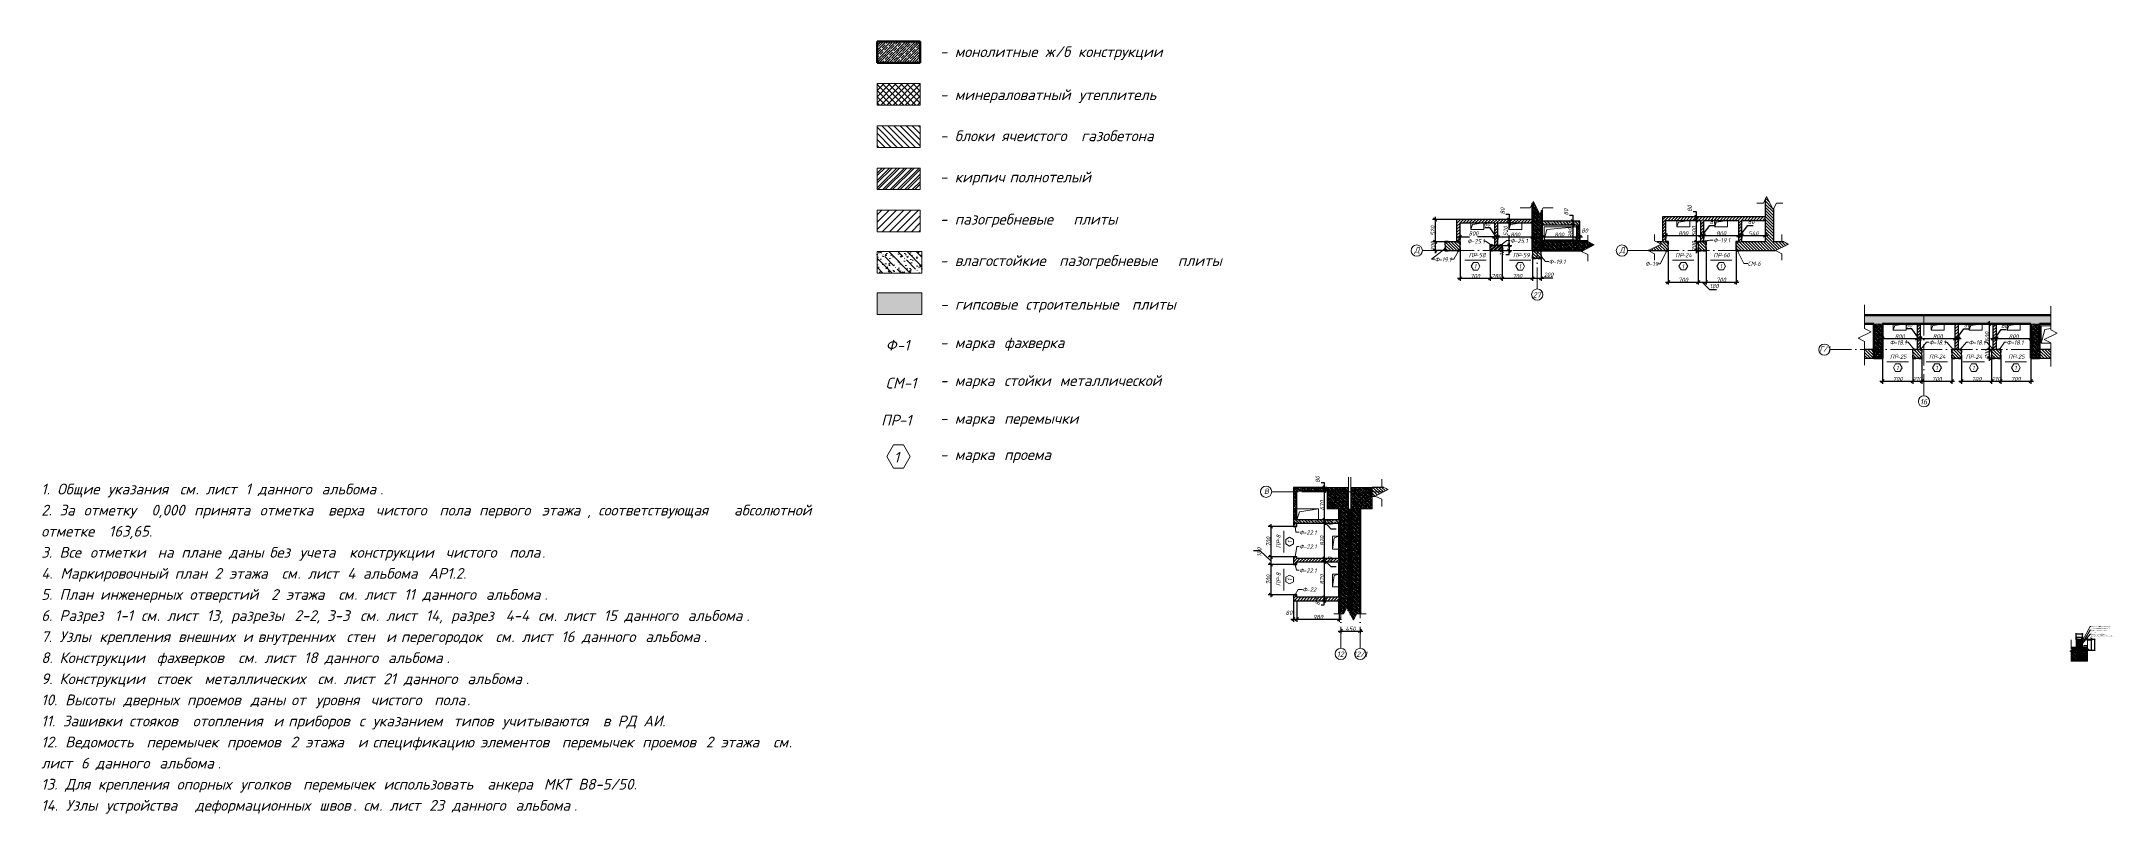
# Model space of a CAD drawing. Header units: millimetres. Extents: x -6064 to 178764, y -5836 to 29924.
# Drawn here: x 130732 to 178764, y 327 to 18256 of the extents above; entities that cross this region are included whole.
import ezdxf

# ---------------------------------------------------------------- set-up
doc = ezdxf.new("R2010")
doc.units = ezdxf.units.MM
doc.linetypes.add('50_200_ШТРИХ_1Т_ш5_п1_п1_', pattern=[700, 500, -100, 0, -100])
doc.layers.add('A-ANNO-DIMS', color=7, linetype='Continuous')
for name, color, linetype, lineweight in [('A-DETL', 7, 'Continuous', 9), ('A-DETL-1', 7, 'Continuous', 50), ('A-DETL-2', 7, 'Continuous', 5), ('A-DETL-4', 7, 'Continuous', 13), ('A-DETL-5', 7, 'Continuous', 20), ('A-DETL-GENF', 7, 'Continuous', 9), ('A-DETL-GENF-2', 7, 'Continuous', 5), ('A-DOOR-IDEN', 7, 'Continuous', 9), ('A-FLOR', 7, 'Continuous', 9), ('A-FLOR-FNSH', 7, 'Continuous', 40), ('A-FLOR-PATT-1', 7, 'Continuous', 5), ('A-GENM', 7, 'Continuous', 9), ('A-GENM-1', 7, 'Continuous', 25), ('A-GENM-IDEN', 7, 'Continuous', 9), ('A-WALL-3', 7, 'Continuous', 50), ('A-WALL-PATT-1', 7, 'Continuous', 5), ('G-ANNO-TEXT', 7, 'Continuous', 9), ('I-WALL', 7, 'Continuous', 5), ('S-COLS', 7, 'Continuous', 9), ('S-COLS-1', 7, 'Continuous', 5), ('Оси', 7, 'Continuous', 9), ('Оси-1', 7, '50_200_ШТРИХ_1Т_ш5_п1_п1_', 9)]:
    doc.layers.add(name, color=color, linetype=linetype, lineweight=lineweight)
for name, color, linetype, lineweight, true_color in [('A-DETL-GENF-3', 7, 'Continuous', 9, 0xffffff), ('A-DETL-GENF-4', 7, 'Continuous', 5, 0xce0000), ('A-DETL-GENF-5', 7, 'Continuous', 5, 0x800000), ('A-DETL-GENF-6', 7, 'Continuous', 5, 0x008000), ('A-DETL-GENF-7', 7, 'Continuous', 5, 0x0070df), ('A-DETL-GENF-8', 7, 'Continuous', 9, 0xe4e4e4), ('A-WALL-11', 7, 'Continuous', 5, 0x007adf), ('A-WALL-12', 7, 'Continuous', 25, 0x800000), ('A-WALL-13', 7, 'Continuous', 20, 0x800000), ('A-WALL-7', 7, 'Continuous', 5, 0x008000), ('A-WALL-FNSH-7', 7, 'Continuous', 25, 0xce0000), ('A-WALL-FNSH-8', 7, 'Continuous', 25, 0x007adf), ('A-WALL-FNSH-9', 7, 'Continuous', 25, 0x008000), ('A-WALL-PATT-2', 7, 'Continuous', 5, 0xce0000), ('A-WALL-PATT-3', 7, 'Continuous', 5, 0x008000), ('A-WALL-PATT-5', 7, 'Continuous', 5, 0x800000), ('A-WALL-PATT-6', 7, 'Continuous', 5, 0x007adf)]:
    doc.layers.add(name, color=color, linetype=linetype, lineweight=lineweight, true_color=true_color)
doc.styles.add('ISOCPEUR_I_5', font='isocpeui.ttf', dxfattribs={"height": 250})
doc.styles.add('ISOCPEUR_I_6', font='isocpeui.ttf', dxfattribs={"width": 0.9, "height": 125})
doc.styles.add('ISOCPEUR_I_7', font='isocpeui.ttf', dxfattribs={"width": 0.9, "height": 100})
doc.styles.add('ISOCPEUR_I_8', font='isocpeui.ttf', dxfattribs={"width": 0.9, "height": 20})
doc.dimstyles.new('ISO-2_0_0_9К_СРЕДНИЙ_3', dxfattribs={"dimscale": 304.8, "dimtxt": 99.598118, "dimasz": 0.246063, "dimexe": 0.19685, "dimexo": 0, "dimgap": 0, "dimtad": 1, "dimdec": 0, "dimzin": 0, "dimdsep": 46, "dimtxsty": 'ISOCPEUR_I_7', "dimblk1": 'OBLIQUE', "dimblk2": 'OBLIQUE', "dimsah": 1, "dimcen": 0.09, "dimdle": 0.19685, "dimazin": 0, "dimtfac": 1, "dimtdec": 4, "dimtix": 1, "dimtmove": 1, "dimatfit": 3, "dimfxl": 1, "dimtvp": 1, "dimtolj": 1, "dimtzin": 0, "dimarcsym": 2})
doc.dimstyles.new('ISO-2_0_0_9К_СРЕДНИЙ_4', dxfattribs={"dimscale": 304.8, "dimtxt": 99.598118, "dimasz": 0.246063, "dimexe": 0.19685, "dimexo": 0, "dimgap": 0, "dimtad": 1, "dimdec": 0, "dimzin": 0, "dimdsep": 46, "dimtxsty": 'ISOCPEUR_I_7', "dimblk1": 'OBLIQUE', "dimblk2": 'OBLIQUE', "dimsah": 1, "dimcen": 0.09, "dimdle": 0.19685, "dimazin": 0, "dimtfac": 1, "dimtdec": 4, "dimtix": 1, "dimtmove": 0, "dimatfit": 3, "dimfxl": 1, "dimtvp": 1, "dimtolj": 1, "dimtzin": 0, "dimarcsym": 2})
doc.dimstyles.new('ISO-2_0_0_9К_СРЕДНИЙ_5', dxfattribs={"dimscale": 304.8, "dimtxt": 99.598118, "dimasz": 0.246063, "dimexe": 0.19685, "dimexo": 0, "dimgap": 0, "dimtad": 1, "dimdec": 0, "dimzin": 0, "dimdsep": 46, "dimtxsty": 'ISOCPEUR_I_7', "dimblk1": 'OBLIQUE', "dimblk2": 'OBLIQUE', "dimsah": 1, "dimcen": 0.09, "dimdle": 0.19685, "dimazin": 0, "dimtfac": 1, "dimtdec": 4, "dimtix": 1, "dimtmove": 2, "dimatfit": 3, "dimfxl": 1, "dimtvp": 1, "dimtolj": 1, "dimtzin": 0, "dimarcsym": 2})
doc.dimstyles.new('ISO-2_0_0_9К_СРЕДНИЙ_6', dxfattribs={"dimscale": 304.8, "dimtxt": 19.919624, "dimasz": 0.049213, "dimexe": 0.03937, "dimexo": 0, "dimgap": 0, "dimtad": 1, "dimdec": 0, "dimzin": 0, "dimdsep": 46, "dimtxsty": 'ISOCPEUR_I_8', "dimblk1": 'OBLIQUE', "dimblk2": 'OBLIQUE', "dimsah": 1, "dimcen": 0.09, "dimdle": 0.03937, "dimazin": 0, "dimtfac": 1, "dimtdec": 4, "dimtix": 1, "dimtmove": 0, "dimatfit": 3, "dimfxl": 1, "dimtvp": 1, "dimtolj": 1, "dimtzin": 0, "dimarcsym": 2})
doc.dimstyles.new('ISO-2_0_0_9К_СРЕДНИЙ_7', dxfattribs={"dimscale": 304.8, "dimtxt": 19.919624, "dimasz": 0.049213, "dimexe": 0.03937, "dimexo": 0, "dimgap": 0, "dimtad": 1, "dimdec": 0, "dimzin": 0, "dimdsep": 46, "dimtxsty": 'ISOCPEUR_I_8', "dimblk1": 'OBLIQUE', "dimblk2": 'OBLIQUE', "dimsah": 1, "dimcen": 0.09, "dimdle": 0.03937, "dimazin": 0, "dimtfac": 1, "dimtdec": 4, "dimtix": 1, "dimtmove": 1, "dimatfit": 3, "dimfxl": 1, "dimtvp": 1, "dimtolj": 1, "dimtzin": 0, "dimarcsym": 2})
pattern_1 = [(45, (122556.377, 0), (-28.51196, 28.51196), []), (45, (122584.89, 0), (-28.51196, 28.51196), [50.403, -10.081, 1.676, -8.404])]
pattern_2 = [(50, (122556.377, 0), (36.436499, -3.187713), [3.81, -41.91]), (355, (122556.377, 0), (-7.04845, 38.21172), [3.048, -33.528]), (100.451, (122559.413, -0.266), (29.388573, 35.022944), [3.238, -35.618]), (46.184, (122556.377, 10.16), (54.216056, -8.408366), [5.715, -62.865]), (96.636, (122560.895, 9.46), (47.4805, 49.48544), [4.857, -53.427]), (351.184, (122556.38, 10.16), (47.48106, 49.4846), [4.572, -50.292]), (21, (122561.457, 7.62), (30.322646, -20.452802), [3.81, -41.91]), (326, (122561.457, 7.62), (12.360696, 36.83788), [3.048, -33.528]), (71.451, (122563.984, 5.916), (42.683285, 16.383894), [3.238, -35.618]), (37.5, (122556.377, 0), (0.6180667, 16.9108196), [1.676, -31.445, 1.676, -32.36, -33.655]), (37.5, (122556.377, 0), (0.6180667, 16.9108196), [-67.158, 1.676, -31.979]), (7.5, (122556.377, 0), (13.364138, 20.035779), [1.676, -17.729, 1.676, -30.683, -12.827]), (7.5, (122556.377, 0), (13.364138, 20.035779), [-51.765, 1.676, -11.151]), (327.5, (122545.05, 0), (27.1181588, -1.1460587), [1.676, -11.024, 1.676, -37.948, -52.578]), (327.5, (122545.05, 0), (27.1181588, -1.1460587), [-52.324, 1.676, -50.902]), (317.5, (122539.97, 0), (29.62579, 5.08507), [1.676, -14.834, 1.676, -24.638, -37.338]), (317.5, (122539.97, 0), (29.62579, 5.08507), [-42.824, 1.676, -35.662])]
pattern_3 = [(135, (122556.38, 0), (-71.2806, -71.2806), []), (135, (122627.66, 0), (-71.2806, -71.2806), [126.008, -25.202, 1.676, -23.525])]
pattern_4 = [(45, (122556.377, 0), (-35.35534, 35.35534), [])]
pattern_5 = [(135, (126680.845, 6292.613), (-35.35534, -35.35534), [])]
pattern_6 = [(45, (126680.845, 6292.613), (-28.512667, 28.512667), []), (45, (126709.357, 6292.613), (-28.512667, 28.512667), [50.403, -10.081, 1.676, -8.404])]
pattern_7 = [(50, (126680.845, 6292.613), (36.436499, -3.187713), [3.81, -41.91]), (355, (126680.845, 6292.613), (-7.04845, 38.21172), [3.048, -33.528]), (100.451, (126683.882, 6292.348), (29.388573, 35.022944), [3.238, -35.618]), (46.184, (126680.845, 6302.773), (54.216056, -8.408366), [5.715, -62.865]), (96.636, (126685.363, 6302.073), (47.4805, 49.48544), [4.857, -53.427]), (351.184, (126680.845, 6302.773), (47.48106, 49.4846), [4.572, -50.292]), (21, (126685.925, 6300.233), (30.322646, -20.452802), [3.81, -41.91]), (326, (126685.925, 6300.233), (12.360696, 36.83788), [3.048, -33.528]), (71.451, (126688.452, 6298.53), (42.683285, 16.383894), [3.238, -35.618]), (37.5, (126680.845, 6292.613), (0.6180667, 16.9108196), [1.676, -31.445, 1.676, -32.36, -33.655]), (37.5, (126680.845, 6292.613), (0.6180667, 16.9108196), [-67.158, 1.676, -31.979]), (7.5, (126680.845, 6292.613), (13.364138, 20.035779), [1.676, -17.729, 1.676, -30.683, -12.827]), (7.5, (126680.845, 6292.613), (13.364138, 20.035779), [-51.765, 1.676, -11.151]), (327.5, (126669.517, 6292.613), (27.1181588, -1.1460587), [1.676, -11.024, 1.676, -37.948, -52.578]), (327.5, (126669.517, 6292.613), (27.1181588, -1.1460587), [-52.324, 1.676, -50.902]), (317.5, (126664.437, 6292.613), (29.62579, 5.08507), [1.676, -14.834, 1.676, -24.638, -37.338]), (317.5, (126664.437, 6292.613), (29.62579, 5.08507), [-42.824, 1.676, -35.662])]
pattern_8 = [(135, (126680.85, 6292.61), (-71.2806, -71.2806), []), (135, (126752.13, 6292.61), (-71.2806, -71.2806), [126.008, -25.202, 1.676, -23.525])]
pattern_9 = [(45, (126680.845, 6292.613), (-35.35534, 35.35534), [])]
pattern_10 = [(135, (131234.82, 6292.613), (-35.35534, -35.35534), [])]
pattern_11 = [(45, (131234.82, 6292.613), (-35.35534, 35.35534), [])]
pattern_12 = [(135, (137513.505, 4039.264), (-35.35534, -35.35534), [])]
pattern_13 = [(45, (137513.505, 4039.264), (-28.51196, 28.51196), []), (45, (137542.017, 4039.264), (-28.51196, 28.51196), [50.403, -10.081, 1.676, -8.404])]
pattern_14 = [(45, (137513.505, 4039.264), (-35.35534, 35.35534), [])]
pattern_15 = [(45, (179090.687, 6184.775), (-7.543415, 7.543415), [10.668, -1.778, 0.356, -1.778]), (45, (179090.687, 6192.314), (-7.543415, 7.543415), []), (50, (179090.687, 6184.775), (12.75273, -1.115207), [1.333, -14.668]), (355, (179090.687, 6184.775), (-2.466776, 13.373885), [1.067, -11.735]), (100.451, (179091.75, 6184.683), (10.28607, 12.258196), [1.133, -12.466]), (46.184, (179090.687, 6188.331), (18.97573, -2.94324), [2, -22.003]), (96.636, (179092.268, 6188.086), (16.61788, 17.31942), [1.7, -18.699]), (351.184, (179090.687, 6188.331), (16.61877, 17.3196), [1.6, -17.602]), (21, (179092.465, 6187.442), (10.613127, -7.15803), [1.333, -14.668]), (326, (179092.465, 6187.442), (4.3263, 12.89298), [1.067, -11.735]), (71.451, (179093.349, 6186.846), (14.93929, 5.734473), [1.133, -12.466]), (37.5, (179090.687, 6184.775), (0.216522, 5.918939), [0.335, -11.257, 0.335, -11.577, -11.779]), (37.5, (179090.687, 6184.775), (0.216522, 5.918939), [-23.505, 0.335, -11.444]), (7.5, (179090.687, 6184.775), (4.677696, 7.012555), [0.335, -6.457, 0.335, -10.991, -4.489]), (7.5, (179090.687, 6184.775), (4.677696, 7.012555), [-18.118, 0.335, -4.154]), (327.5, (179086.722, 6184.775), (9.490761, -0.401216), [0.335, -4.11, 0.335, -13.533, -18.402]), (327.5, (179086.722, 6184.775), (9.490761, -0.401216), [-18.313, 0.335, -18.067]), (317.5, (179084.944, 6184.775), (10.368424, 1.779783), [0.335, -5.443, 0.335, -8.875, -13.068]), (317.5, (179084.944, 6184.775), (10.368424, 1.779783), [-14.989, 0.335, -12.733])]
pattern_16 = [(50, (179090.687, 6184.775), (14.575316, -1.275165), [1.524, -16.764]), (355, (179090.687, 6184.775), (-2.81956, 15.284905), [1.219, -13.411]), (100.451, (179091.902, 6184.669), (11.75571, 14.00984), [1.295, -14.247]), (46.184, (179090.687, 6188.839), (21.68615, -3.36392), [2.286, -25.146]), (96.636, (179092.494, 6188.56), (18.99178, 19.79433), [1.943, -21.371]), (351.184, (179090.687, 6188.84), (18.99206, 19.7941), [1.829, -20.117]), (21, (179092.719, 6187.823), (12.129647, -8.18154), [1.524, -16.764]), (326, (179092.719, 6187.823), (4.94422, 14.73543), [1.219, -13.411]), (71.451, (179093.73, 6187.142), (17.073884, 6.554), [1.295, -14.247]), (37.5, (179090.687, 6184.775), (0.247227, 6.764328), [0.335, -12.913, 0.335, -13.279, -13.462]), (37.5, (179090.687, 6184.775), (0.247227, 6.764328), [-26.863, 0.335, -13.127]), (7.5, (179090.687, 6184.775), (5.345655, 8.014312), [0.335, -7.427, 0.335, -12.609, -5.131]), (7.5, (179090.687, 6184.775), (5.345655, 8.014312), [-20.706, 0.335, -4.796]), (327.5, (179086.156, 6184.775), (10.847647, -0.458194), [0.335, -4.745, 0.335, -15.514, -21.031]), (327.5, (179086.156, 6184.775), (10.847647, -0.458194), [-20.93, 0.335, -20.696]), (317.5, (179084.124, 6184.775), (11.850734, 2.034188), [0.335, -6.269, 0.335, -10.19, -14.935]), (317.5, (179084.124, 6184.775), (11.850734, 2.034188), [-17.13, 0.335, -14.6])]

msp = doc.modelspace()

# ---------------------------------------------------------------- texts
at = {"layer": 'A-DOOR-IDEN', "char_height": 100, "width": 57.721, "attachment_point": 1, "style": 'ISOCPEUR_I_7'}
for insert in [(163954.8, 13081.9), (164990.1, 13081.9), (168772, 13082.5), (169652, 13082.5), (173745.1, 10723.7), (174655.1, 10723.7), (175508.1, 10723.7), (176485.1, 10723.7)]:
    msp.add_mtext('\\fISOCPEUR|b0|i1|c204|p34|;\\W.9;1', dxfattribs=dict(at, insert=insert))
at = {"layer": 'A-DOOR-IDEN', "char_height": 100, "width": 57.721, "attachment_point": 1, "rotation": 90, "style": 'ISOCPEUR_I_7'}
for insert in [(159632.8, 6605.7), (159632.8, 5725.7)]:
    msp.add_mtext('\\fISOCPEUR|b0|i1|c204|p34|;\\W.9;1', dxfattribs=dict(at, insert=insert))
at = {"layer": 'A-GENM-IDEN', "char_height": 100, "attachment_point": 1, "style": 'ISOCPEUR_I_7'}
for s, insert, width in [('\\fISOCPEUR|b0|i1|c204|p34|;\\W.9;Ф', (163797.1, 13665.1), 115.443), ('-25.1', (163892.4, 13665.1), 331.899), ('\\fISOCPEUR|b0|i1|c204|p34|;\\W.9;Ф', (164793.4, 13675.1), 115.443), ('-25.1', (164888.7, 13675.1), 331.899), ('\\fISOCPEUR|b0|i1|c204|p34|;\\W.9;Ф', (169503.3, 13687.4), 115.443), ('\\fISOCPEUR|b0|i1|c204|p34|;\\W.9;Ф', (169503.3, 13687.4), 115.443), ('-19.1', (169598.5, 13687.4), 310.253), ('-19.1', (169598.5, 13687.4), 310.253), ('\\fISOCPEUR|b0|i1|c204|p34|;\\W.9;Ф', (163043.6, 13240.2), 115.443), ('\\fISOCPEUR|b0|i1|c204|p34|;\\W.9;Ф', (163043.6, 13240.2), 115.443), ('-19.1', (163138.8, 13240.2), 310.253), ('-19.1', (163138.8, 13240.2), 310.253), ('ПР', (163834.4, 13343.3), 187.595), ('-58', (163989.2, 13343.3), 238.101), ('ПР', (164859.8, 13343.3), 187.595), ('-59', (165014.5, 13343.3), 238.101), ('\\fISOCPEUR|b0|i1|c204|p34|;\\W.9;Ф', (165688.5, 13189.6), 115.443), ('-19.1', (165783.8, 13189.6), 310.253), ('\\fISOCPEUR|b0|i1|c204|p34|;\\W.9;Ф', (167922.2, 13137.9), 115.443), ('-19', (168017.5, 13137.9), 216.456), ('ПР', (168623.2, 13343.8), 187.595), ('-24', (168777.9, 13343.8), 252.532), ('ПР', (169506.3, 13343.8), 187.595), ('-60', (169661, 13343.8), 238.101), ('СМ', (170301.9, 13143.4), 183.987), ('-6', (170453.7, 13143.4), 158.734), ('\\fISOCPEUR|b0|i1|c204|p34|;\\W.9;Ф', (173596.4, 11313.6), 115.443), ('-18.1', (173691.6, 11313.6), 310.253), ('\\fISOCPEUR|b0|i1|c204|p34|;\\W.9;Ф', (174506.4, 11313.6), 115.443), ('\\fISOCPEUR|b0|i1|c204|p34|;\\W.9;Ф', (174506.4, 11313.6), 115.443), ('-18.1', (174601.6, 11313.6), 310.253), ('-18.1', (174601.6, 11313.6), 310.253), ('\\fISOCPEUR|b0|i1|c204|p34|;\\W.9;Ф', (175426.4, 11313.6), 115.443), ('\\fISOCPEUR|b0|i1|c204|p34|;\\W.9;Ф', (175426.4, 11313.6), 115.443), ('-18.1', (175521.6, 11313.6), 310.253), ('-18.1', (175521.6, 11313.6), 310.253), ('\\fISOCPEUR|b0|i1|c204|p34|;\\W.9;Ф', (176306.7, 11313.6), 115.443), ('-18.1', (176401.9, 11313.6), 310.253), ('ПР', (173602.3, 10985.1), 187.595), ('-25', (173757.1, 10985.1), 238.101), ('ПР', (174506.2, 10985.1), 187.595), ('-24', (174661, 10985.1), 252.532), ('ПР', (175359.3, 10985.1), 187.595), ('-24', (175514.1, 10985.1), 252.532), ('ПР', (176342.3, 10985.1), 187.595), ('-25', (176497.1, 10985.1), 238.101), ('\\fISOCPEUR|b0|i1|c204|p34|;\\W.9;Ф', (159900, 6902.1), 115.443), ('-22.1', (159995.3, 6902.1), 331.899), ('\\fISOCPEUR|b0|i1|c204|p34|;\\W.9;Ф', (159901.4, 6576), 115.443), ('-22.1', (159996.7, 6576), 331.899), ('\\fISOCPEUR|b0|i1|c204|p34|;\\W.9;Ф', (159900, 6019.8), 115.443), ('-22.1', (159995.3, 6019.8), 331.899), ('\\fISOCPEUR|b0|i1|c204|p34|;\\W.9;Ф', (159977.4, 5578), 115.443), ('-22', (160072.7, 5578), 238.101)]:
    msp.add_mtext(s, dxfattribs=dict(at, insert=insert, width=width))
at = {"layer": 'A-GENM-IDEN', "char_height": 100, "attachment_point": 1, "rotation": 90, "style": 'ISOCPEUR_I_7'}
for s, insert, width in [('-8', (159371.4, 6645.9), 158.734), ('ПР', (159371.4, 6491.1), 187.595), ('ПР', (159371.4, 5611.1), 187.595), ('-8', (159371.4, 5765.9), 158.734)]:
    msp.add_mtext(s, dxfattribs=dict(at, insert=insert, width=width))
at = {"layer": 'G-ANNO-TEXT', "attachment_point": 1}
for s, insert, char_height, width, style in [('- ', (151569.5, 18141.5), 250, 416.877, 'ISOCPEUR_I_5'), ('монолитные', (151913.4, 18141.5), 250, 2348.944, 'ISOCPEUR_I_5'), ('\\fISOCPEUR|b0|i1|c204|p34|; ', (153851.5, 18141.5), 250, 192.405, 'ISOCPEUR_I_5'), ('\\fISOCPEUR|b0|i1|c204|p34|;ж', (154010.3, 18141.5), 250, 280.591, 'ISOCPEUR_I_5'), ('\\fISOCPEUR|b0|i1|c204|p34|;/', (154241.8, 18141.5), 250, 224.473, 'ISOCPEUR_I_5'), ('\\fISOCPEUR|b0|i1|c204|p34|;б', (154427, 18141.5), 250, 224.473, 'ISOCPEUR_I_5'), ('\\fISOCPEUR|b0|i1|c204|p34|; ', (154612.2, 18141.5), 250, 192.405, 'ISOCPEUR_I_5'), ('конструкции', (154770.9, 18141.5), 250, 2517.299, 'ISOCPEUR_I_5'), ('- ', (151569.5, 17141.5), 250, 416.877, 'ISOCPEUR_I_5'), ('минераловатный', (151913.4, 17141.5), 250, 3294.936, 'ISOCPEUR_I_5'), ('\\fISOCPEUR|b0|i1|c204|p34|; ', (154632, 17141.5), 250, 192.405, 'ISOCPEUR_I_5'), ('утеплитель', (154790.8, 17141.5), 250, 2356.961, 'ISOCPEUR_I_5'), ('- ', (151569.5, 16188), 250, 416.877, 'ISOCPEUR_I_5'), ('блоки', (151913.4, 16188), 250, 1122.362, 'ISOCPEUR_I_5'), ('\\fISOCPEUR|b0|i1|c204|p34|; ', (152839.5, 16188), 250, 192.405, 'ISOCPEUR_I_5'), ('ячеистого', (152998.2, 16188), 250, 2044.303, 'ISOCPEUR_I_5'), ('\\fISOCPEUR|b0|i1|c204|p34|; ', (154684.9, 16188), 250, 192.405, 'ISOCPEUR_I_5'), ('газобетона', (154843.7, 16188), 250, 2332.911, 'ISOCPEUR_I_5'), ('- ', (151569.5, 15232.1), 250, 416.877, 'ISOCPEUR_I_5'), ('кирпич', (151913.4, 15232.1), 250, 1346.835, 'ISOCPEUR_I_5'), ('\\fISOCPEUR|b0|i1|c204|p34|; ', (153024.7, 15232.1), 250, 192.405, 'ISOCPEUR_I_5'), ('полнотелый', (153183.4, 15232.1), 250, 2324.894, 'ISOCPEUR_I_5'), ('- ', (151569.5, 14252.1), 250, 416.877, 'ISOCPEUR_I_5'), ('пазогребневые', (151913.4, 14252.1), 250, 2950.21, 'ISOCPEUR_I_5'), ('плиты', (154665.1, 14252.1), 250, 1202.531, 'ISOCPEUR_I_5'), ('- ', (151569.5, 13292.1), 250, 416.877, 'ISOCPEUR_I_5'), ('влагостойкие', (151913.4, 13292.1), 250, 2741.771, 'ISOCPEUR_I_5'), ('\\fISOCPEUR|b0|i1|c204|p34|; ', (154175.6, 13292.1), 250, 192.405, 'ISOCPEUR_I_5'), ('пазогребневые', (154334.4, 13292.1), 250, 2950.21, 'ISOCPEUR_I_5'), ('плиты', (157086, 13292.1), 250, 1202.531, 'ISOCPEUR_I_5'), ('- ', (151576, 12277.5), 250, 416.877, 'ISOCPEUR_I_5'), ('гипсовые', (151919.9, 12277.5), 250, 1787.763, 'ISOCPEUR_I_5'), ('\\fISOCPEUR|b0|i1|c204|p34|; ', (153395, 12277.5), 250, 192.405, 'ISOCPEUR_I_5'), ('строительные', (153553.7, 12277.5), 250, 2797.889, 'ISOCPEUR_I_5'), ('\\fISOCPEUR|b0|i1|c204|p34|; ', (155862.2, 12277.5), 250, 192.405, 'ISOCPEUR_I_5'), ('плиты', (156021, 12277.5), 250, 1202.531, 'ISOCPEUR_I_5'), ('\\fISOCPEUR|b0|i1|c204|p34|;Ф', (150311.4, 11326.4), 250, 312.658, 'ISOCPEUR_I_5'), ('-1', (150569.4, 11326.4), 250, 384.81, 'ISOCPEUR_I_5'), ('- ', (151569.5, 11386.4), 250, 416.877, 'ISOCPEUR_I_5'), ('марка', (151913.4, 11386.4), 250, 1194.514, 'ISOCPEUR_I_5'), ('\\fISOCPEUR|b0|i1|c204|p34|; ', (152899, 11386.4), 250, 192.405, 'ISOCPEUR_I_5'), ('фахверка', (153057.8, 11386.4), 250, 1899.999, 'ISOCPEUR_I_5'), ('СМ', (150311.4, 10446.4), 250, 505.063, 'ISOCPEUR_I_5'), ('-1', (150728.2, 10446.4), 250, 384.81, 'ISOCPEUR_I_5'), ('- ', (151569.5, 10506.4), 250, 416.877, 'ISOCPEUR_I_5'), ('марка', (151913.4, 10506.4), 250, 1194.514, 'ISOCPEUR_I_5'), ('\\fISOCPEUR|b0|i1|c204|p34|; ', (152899, 10506.4), 250, 192.405, 'ISOCPEUR_I_5'), ('стойки', (153057.8, 10506.4), 250, 1370.886, 'ISOCPEUR_I_5'), ('\\fISOCPEUR|b0|i1|c204|p34|; ', (154188.8, 10506.4), 250, 192.405, 'ISOCPEUR_I_5'), ('металлической', (154347.6, 10506.4), 250, 2990.294, 'ISOCPEUR_I_5'), ('\\fISOCPEUR|b0|i1|c204|p34|; ', (152899, 9626.4), 250, 192.405, 'ISOCPEUR_I_5'), ('ПР', (150206.2, 9586.4), 250, 497.046, 'ISOCPEUR_I_5'), ('-1', (150616.3, 9586.4), 250, 384.81, 'ISOCPEUR_I_5'), ('- ', (151569.5, 9626.4), 250, 416.877, 'ISOCPEUR_I_5'), ('марка', (151913.4, 9626.4), 250, 1194.514, 'ISOCPEUR_I_5'), ('перемычки', (153057.8, 9626.4), 250, 2068.354, 'ISOCPEUR_I_5'), ('\\fISOCPEUR|b0|i1|c204|p34|;1', (150501.2, 8726.4), 250, 160.338, 'ISOCPEUR_I_5'), ('- ', (151569.5, 8786.4), 250, 416.877, 'ISOCPEUR_I_5'), ('марка', (151913.4, 8786.4), 250, 1194.514, 'ISOCPEUR_I_5'), ('\\fISOCPEUR|b0|i1|c204|p34|; ', (152899, 8786.4), 250, 192.405, 'ISOCPEUR_I_5'), ('проема', (153057.8, 8786.4), 250, 1394.936, 'ISOCPEUR_I_5'), ('1. ', (130728.1, 7987.7), 250, 448.945, 'ISOCPEUR_I_5'), ('Общие', (131098.5, 7987.7), 250, 1234.599, 'ISOCPEUR_I_5'), ('\\fISOCPEUR|b0|i1|c204|p34|; ', (132117.1, 7987.7), 250, 192.405, 'ISOCPEUR_I_5'), ('указания', (132275.9, 7987.7), 250, 1827.848, 'ISOCPEUR_I_5'), ('\\fISOCPEUR|b0|i1|c204|p34|; ', (133784, 7987.7), 250, 192.405, 'ISOCPEUR_I_5'), ('см', (133942.7, 7987.7), 250, 440.928, 'ISOCPEUR_I_5'), ('. ', (134306.5, 7987.7), 250, 288.608, 'ISOCPEUR_I_5'), ('лист', (134544.7, 7987.7), 250, 921.941, 'ISOCPEUR_I_5'), (' 1 ', (135305.3, 7987.7), 250, 545.148, 'ISOCPEUR_I_5'), ('данного', (135755.1, 7987.7), 250, 1595.358, 'ISOCPEUR_I_5'), ('\\fISOCPEUR|b0|i1|c204|p34|; ', (137071.4, 7987.7), 250, 192.405, 'ISOCPEUR_I_5'), ('альбома', (137230.2, 7987.7), 250, 1643.459, 'ISOCPEUR_I_5'), ('\\fISOCPEUR|b0|i1|c204|p34|;.', (138586.2, 7987.7), 250, 96.203, 'ISOCPEUR_I_5'), ('2. ', (130728.1, 7498.2), 250, 513.08, 'ISOCPEUR_I_5'), ('За', (131151.4, 7498.2), 250, 489.029, 'ISOCPEUR_I_5'), ('\\fISOCPEUR|b0|i1|c204|p34|; ', (131554.9, 7498.2), 250, 192.405, 'ISOCPEUR_I_5'), ('отметку', (131713.6, 7498.2), 250, 1707.594, 'ISOCPEUR_I_5'), (' 0,000 ', (133122.5, 7498.2), 250, 1394.936, 'ISOCPEUR_I_5'), ('принята', (134273.5, 7498.2), 250, 1651.476, 'ISOCPEUR_I_5'), ('\\fISOCPEUR|b0|i1|c204|p34|; ', (135636.1, 7498.2), 250, 192.405, 'ISOCPEUR_I_5'), ('отметка', (135794.8, 7498.2), 250, 1731.645, 'ISOCPEUR_I_5'), ('\\fISOCPEUR|b0|i1|c204|p34|; ', (137223.6, 7498.2), 250, 192.405, 'ISOCPEUR_I_5'), ('верха', (137382.3, 7498.2), 250, 1146.413, 'ISOCPEUR_I_5'), ('\\fISOCPEUR|b0|i1|c204|p34|; ', (138328.2, 7498.2), 250, 192.405, 'ISOCPEUR_I_5'), ('чистого', (138487, 7498.2), 250, 1595.358, 'ISOCPEUR_I_5'), ('\\fISOCPEUR|b0|i1|c204|p34|; ', (139803.3, 7498.2), 250, 192.405, 'ISOCPEUR_I_5'), ('пола', (139962, 7498.2), 250, 921.941, 'ISOCPEUR_I_5'), ('\\fISOCPEUR|b0|i1|c204|p34|; ', (140722.7, 7498.2), 250, 192.405, 'ISOCPEUR_I_5'), ('первого', (140881.4, 7498.2), 250, 1571.308, 'ISOCPEUR_I_5'), ('\\fISOCPEUR|b0|i1|c204|p34|; ', (142177.9, 7498.2), 250, 192.405, 'ISOCPEUR_I_5'), ('этажа', (142336.7, 7498.2), 250, 1282.7, 'ISOCPEUR_I_5'), (', ', (143395, 7498.2), 250, 304.641, 'ISOCPEUR_I_5'), ('соответствующая', (143646.3, 7498.2), 250, 3623.628, 'ISOCPEUR_I_5'), ('\\fISOCPEUR|b0|i1|c204|p34|; ', (146636.1, 7498.2), 250, 192.405, 'ISOCPEUR_I_5'), ('абсолютной', (146794.9, 7498.2), 250, 2332.911, 'ISOCPEUR_I_5'), ('\\fISOCPEUR|b0|i1|c204|p34|; ', (148719.7, 7498.2), 250, 192.405, 'ISOCPEUR_I_5'), ('отметке', (130728.1, 7008.8), 250, 1707.594, 'ISOCPEUR_I_5'), (' 163,65.', (132137, 7008.8), 250, 1459.071, 'ISOCPEUR_I_5'), ('3. ', (130728.1, 6519.3), 250, 513.08, 'ISOCPEUR_I_5'), ('Все', (131151.4, 6519.3), 250, 665.401, 'ISOCPEUR_I_5'), ('\\fISOCPEUR|b0|i1|c204|p34|; ', (131700.4, 6519.3), 250, 192.405, 'ISOCPEUR_I_5'), ('отметки', (131859.2, 6519.3), 250, 1707.594, 'ISOCPEUR_I_5'), ('\\fISOCPEUR|b0|i1|c204|p34|; ', (133268.1, 6519.3), 250, 192.405, 'ISOCPEUR_I_5'), ('на', (133426.8, 6519.3), 250, 472.996, 'ISOCPEUR_I_5'), ('\\fISOCPEUR|b0|i1|c204|p34|; ', (133817.1, 6519.3), 250, 192.405, 'ISOCPEUR_I_5'), ('плане', (133975.8, 6519.3), 250, 1146.413, 'ISOCPEUR_I_5'), ('\\fISOCPEUR|b0|i1|c204|p34|; ', (134921.7, 6519.3), 250, 192.405, 'ISOCPEUR_I_5'), ('даны', (135080.5, 6519.3), 250, 945.991, 'ISOCPEUR_I_5'), ('\\fISOCPEUR|b0|i1|c204|p34|; ', (135861, 6519.3), 250, 192.405, 'ISOCPEUR_I_5'), ('без', (136019.7, 6519.3), 250, 657.384, 'ISOCPEUR_I_5'), ('\\fISOCPEUR|b0|i1|c204|p34|; ', (136562.1, 6519.3), 250, 192.405, 'ISOCPEUR_I_5'), ('учета', (136720.9, 6519.3), 250, 1202.531, 'ISOCPEUR_I_5'), ('\\fISOCPEUR|b0|i1|c204|p34|; ', (137713.1, 6519.3), 250, 192.405, 'ISOCPEUR_I_5'), ('конструкции', (137871.8, 6519.3), 250, 2517.299, 'ISOCPEUR_I_5'), ('\\fISOCPEUR|b0|i1|c204|p34|; ', (139948.8, 6519.3), 250, 192.405, 'ISOCPEUR_I_5'), ('чистого', (140107.5, 6519.3), 250, 1595.358, 'ISOCPEUR_I_5'), ('\\fISOCPEUR|b0|i1|c204|p34|; ', (141423.8, 6519.3), 250, 192.405, 'ISOCPEUR_I_5'), ('пола', (141582.6, 6519.3), 250, 921.941, 'ISOCPEUR_I_5'), ('\\fISOCPEUR|b0|i1|c204|p34|;.', (142343.3, 6519.3), 250, 96.203, 'ISOCPEUR_I_5'), ('4. ', (130728.1, 6029.8), 250, 537.131, 'ISOCPEUR_I_5'), ('Маркировочный', (131171.2, 6029.8), 250, 3022.362, 'ISOCPEUR_I_5'), ('\\fISOCPEUR|b0|i1|c204|p34|; ', (133664.9, 6029.8), 250, 192.405, 'ISOCPEUR_I_5'), ('план', (133823.7, 6029.8), 250, 921.941, 'ISOCPEUR_I_5'), (' 2 ', (134584.4, 6029.8), 250, 609.283, 'ISOCPEUR_I_5'), ('этажа', (135087.1, 6029.8), 250, 1282.7, 'ISOCPEUR_I_5'), ('\\fISOCPEUR|b0|i1|c204|p34|; ', (136145.4, 6029.8), 250, 192.405, 'ISOCPEUR_I_5'), ('см', (136304.2, 6029.8), 250, 440.928, 'ISOCPEUR_I_5'), ('. ', (136668, 6029.8), 250, 288.608, 'ISOCPEUR_I_5'), ('лист', (136906.1, 6029.8), 250, 921.941, 'ISOCPEUR_I_5'), (' 4 ', (137666.8, 6029.8), 250, 633.333, 'ISOCPEUR_I_5'), ('альбома', (138189.3, 6029.8), 250, 1643.459, 'ISOCPEUR_I_5'), ('\\fISOCPEUR|b0|i1|c204|p34|; ', (139545.3, 6029.8), 250, 192.405, 'ISOCPEUR_I_5'), ('АР', (139704, 6029.8), 250, 529.114, 'ISOCPEUR_I_5'), ('1.2.', (140140.6, 6029.8), 250, 577.215, 'ISOCPEUR_I_5'), ('5. ', (130728.1, 5540.3), 250, 513.08, 'ISOCPEUR_I_5'), ('План', (131151.4, 5540.3), 250, 945.991, 'ISOCPEUR_I_5'), ('\\fISOCPEUR|b0|i1|c204|p34|; ', (131931.9, 5540.3), 250, 192.405, 'ISOCPEUR_I_5'), ('инженерных', (132090.7, 5540.3), 250, 2324.894, 'ISOCPEUR_I_5'), ('\\fISOCPEUR|b0|i1|c204|p34|; ', (134008.9, 5540.3), 250, 192.405, 'ISOCPEUR_I_5'), ('отверстий', (134167.6, 5540.3), 250, 2100.421, 'ISOCPEUR_I_5'), (' 2 ', (135900.7, 5540.3), 250, 609.282, 'ISOCPEUR_I_5'), ('этажа', (136403.4, 5540.3), 250, 1282.7, 'ISOCPEUR_I_5'), ('\\fISOCPEUR|b0|i1|c204|p34|; ', (137461.7, 5540.3), 250, 192.405, 'ISOCPEUR_I_5'), ('см', (137620.5, 5540.3), 250, 440.928, 'ISOCPEUR_I_5'), ('. ', (137984.3, 5540.3), 250, 288.608, 'ISOCPEUR_I_5'), ('лист', (138222.4, 5540.3), 250, 921.941, 'ISOCPEUR_I_5'), (' 11 ', (138983.1, 5540.3), 250, 705.485, 'ISOCPEUR_I_5'), ('данного', (139565.1, 5540.3), 250, 1595.358, 'ISOCPEUR_I_5'), ('\\fISOCPEUR|b0|i1|c204|p34|; ', (140881.4, 5540.3), 250, 192.405, 'ISOCPEUR_I_5'), ('альбома', (141040.2, 5540.3), 250, 1643.459, 'ISOCPEUR_I_5'), ('\\fISOCPEUR|b0|i1|c204|p34|;.', (142396.2, 5540.3), 250, 96.203, 'ISOCPEUR_I_5'), ('6. ', (130728.1, 5050.8), 250, 513.08, 'ISOCPEUR_I_5'), ('Разрез', (131151.4, 5050.8), 250, 1362.869, 'ISOCPEUR_I_5'), (' 1-1 ', (132275.9, 5050.8), 250, 929.957, 'ISOCPEUR_I_5'), ('см', (133043.2, 5050.8), 250, 440.928, 'ISOCPEUR_I_5'), ('. ', (133407, 5050.8), 250, 288.608, 'ISOCPEUR_I_5'), ('лист', (133645.1, 5050.8), 250, 921.941, 'ISOCPEUR_I_5'), (' 13, ', (134405.8, 5050.8), 250, 881.856, 'ISOCPEUR_I_5'), ('разрезы', (135133.4, 5050.8), 250, 1587.341, 'ISOCPEUR_I_5'), (' 2-2, 3-3 ', (136443.1, 5050.8), 250, 2036.286, 'ISOCPEUR_I_5'), ('см', (138123.2, 5050.8), 250, 440.928, 'ISOCPEUR_I_5'), ('. ', (138487, 5050.8), 250, 288.608, 'ISOCPEUR_I_5'), ('лист', (138725.1, 5050.8), 250, 921.941, 'ISOCPEUR_I_5'), (' 14, ', (139485.8, 5050.8), 250, 905.907, 'ISOCPEUR_I_5'), ('разрез', (140233.2, 5050.8), 250, 1338.818, 'ISOCPEUR_I_5'), (' 4-4 ', (141337.8, 5050.8), 250, 1106.329, 'ISOCPEUR_I_5'), ('см', (142250.7, 5050.8), 250, 440.928, 'ISOCPEUR_I_5'), ('. ', (142614.5, 5050.8), 250, 288.608, 'ISOCPEUR_I_5'), ('лист', (142852.6, 5050.8), 250, 921.941, 'ISOCPEUR_I_5'), (' 15 ', (143613.3, 5050.8), 250, 769.62, 'ISOCPEUR_I_5'), ('данного', (144248.3, 5050.8), 250, 1595.358, 'ISOCPEUR_I_5'), ('\\fISOCPEUR|b0|i1|c204|p34|; ', (145564.6, 5050.8), 250, 192.405, 'ISOCPEUR_I_5'), ('альбома', (145723.3, 5050.8), 250, 1643.459, 'ISOCPEUR_I_5'), ('\\fISOCPEUR|b0|i1|c204|p34|;.', (147079.3, 5050.8), 250, 96.202, 'ISOCPEUR_I_5'), ('7. ', (130728.1, 4561.4), 250, 513.08, 'ISOCPEUR_I_5'), ('Узлы', (131151.4, 4561.4), 250, 929.958, 'ISOCPEUR_I_5'), ('\\fISOCPEUR|b0|i1|c204|p34|; ', (131918.7, 4561.4), 250, 192.405, 'ISOCPEUR_I_5'), ('крепления', (132077.4, 4561.4), 250, 2020.253, 'ISOCPEUR_I_5'), ('\\fISOCPEUR|b0|i1|c204|p34|; ', (133744.3, 4561.4), 250, 192.405, 'ISOCPEUR_I_5'), ('внешних', (133903.1, 4561.4), 250, 1627.426, 'ISOCPEUR_I_5'), ('\\fISOCPEUR|b0|i1|c204|p34|; ', (135245.8, 4561.4), 250, 192.405, 'ISOCPEUR_I_5'), ('\\fISOCPEUR|b0|i1|c204|p34|;и', (135404.6, 4561.4), 250, 224.473, 'ISOCPEUR_I_5'), ('\\fISOCPEUR|b0|i1|c204|p34|; ', (135589.8, 4561.4), 250, 192.405, 'ISOCPEUR_I_5'), ('внутренних', (135748.5, 4561.4), 250, 2300.843, 'ISOCPEUR_I_5'), ('\\fISOCPEUR|b0|i1|c204|p34|; ', (137646.9, 4561.4), 250, 192.405, 'ISOCPEUR_I_5'), ('стен', (137805.7, 4561.4), 250, 921.941, 'ISOCPEUR_I_5'), ('\\fISOCPEUR|b0|i1|c204|p34|; ', (138566.3, 4561.4), 250, 192.405, 'ISOCPEUR_I_5'), ('\\fISOCPEUR|b0|i1|c204|p34|;и', (138725.1, 4561.4), 250, 224.473, 'ISOCPEUR_I_5'), ('\\fISOCPEUR|b0|i1|c204|p34|; ', (138910.3, 4561.4), 250, 192.405, 'ISOCPEUR_I_5'), ('перегородок', (139069, 4561.4), 250, 2469.198, 'ISOCPEUR_I_5'), ('\\fISOCPEUR|b0|i1|c204|p34|; ', (141106.3, 4561.4), 250, 192.405, 'ISOCPEUR_I_5'), ('см', (141265.1, 4561.4), 250, 440.928, 'ISOCPEUR_I_5'), ('. ', (141628.9, 4561.4), 250, 288.608, 'ISOCPEUR_I_5'), ('лист', (141867, 4561.4), 250, 921.941, 'ISOCPEUR_I_5'), (' 16 ', (142627.7, 4561.4), 250, 769.62, 'ISOCPEUR_I_5'), ('данного', (143262.7, 4561.4), 250, 1595.358, 'ISOCPEUR_I_5'), ('\\fISOCPEUR|b0|i1|c204|p34|; ', (144579, 4561.4), 250, 192.405, 'ISOCPEUR_I_5'), ('альбома', (144737.7, 4561.4), 250, 1643.459, 'ISOCPEUR_I_5'), ('\\fISOCPEUR|b0|i1|c204|p34|;.', (146093.7, 4561.4), 250, 96.203, 'ISOCPEUR_I_5'), ('250', (178264.7, 4465.7), 20, 47.62, 'ISOCPEUR_I_8'), ('на', (178264.7, 4643.3), 20, 34.633, 'ISOCPEUR_I_8'), ('\\fISOCPEUR|b0|i1|c204|p34|;\\W.9;в', (178264.7, 4553.7), 20, 15.873, 'ISOCPEUR_I_8'), ('Керамогранит', (178264.7, 4682.9), 20, 207.076, 'ISOCPEUR_I_8'), ('Обмазочная', (178264.7, 4593.4), 20, 169.557, 'ISOCPEUR_I_8'), ('Кирпич', (178264.7, 4505.4), 20, 98.127, 'ISOCPEUR_I_8'), (' 2 ', (178277.8, 4553.7), 20, 43.291, 'ISOCPEUR_I_8'), ('\\fISOCPEUR|b0|i1|c204|p34|;\\W.9; ', (178293.3, 4643.3), 20, 13.709, 'ISOCPEUR_I_8'), ('\\fISOCPEUR|b0|i1|c204|p34|;\\W.9;х', (178304, 4465.7), 20, 15.873, 'ISOCPEUR_I_8'), ('плиточном', (178304.6, 4643.3), 20, 150.797, 'ISOCPEUR_I_8'), ('слоя', (178313.6, 4553.7), 20, 61.329, 'ISOCPEUR_I_8'), ('120', (178317.1, 4465.7), 20, 43.291, 'ISOCPEUR_I_8'), ('\\fISOCPEUR|b0|i1|c204|p34|;\\W.9; ', (178345.7, 4505.4), 20, 13.709, 'ISOCPEUR_I_8'), ('\\fISOCPEUR|b0|i1|c204|p34|;\\W.9;х', (178352.8, 4465.7), 20, 15.873, 'ISOCPEUR_I_8'), ('полнотелый', (178357, 4505.4), 20, 166.671, 'ISOCPEUR_I_8'), ('65/1', (178365.9, 4465.7), 20, 59.165, 'ISOCPEUR_I_8'), ('\\fISOCPEUR|b0|i1|c204|p34|;\\W.9; ', (178404.6, 4593.4), 20, 13.709, 'ISOCPEUR_I_8'), ('НФ', (178414.8, 4465.7), 20, 41.848, 'ISOCPEUR_I_8'), ('гидроизоляция', (178415.9, 4593.4), 20, 208.519, 'ISOCPEUR_I_8'), ('\\fISOCPEUR|b0|i1|c204|p34|;\\W.9; ', (178429, 4643.3), 20, 13.709, 'ISOCPEUR_I_8'), ('\\fISOCPEUR|b0|i1|c204|p34|;\\W.9;/', (178435.6, 4682.9), 20, 15.873, 'ISOCPEUR_I_8'), ('клее', (178440.4, 4643.3), 20, 63.494, 'ISOCPEUR_I_8'), ('керамическая', (178448.7, 4682.9), 20, 196.975, 'ISOCPEUR_I_8'), ('/150/2,0/50/', (178449.3, 4465.7), 20, 178.215, 'ISOCPEUR_I_8'), ('\\fISOCPEUR|b0|i1|c204|p34|;\\W.9; ', (178494.5, 4505.4), 20, 13.709, 'ISOCPEUR_I_8'), (' (', (178492.7, 4643.3), 20, 23.089, 'ISOCPEUR_I_8'), ('Кр', (178505.8, 4505.4), 20, 34.633, 'ISOCPEUR_I_8'), ('см', (178511.8, 4643.3), 20, 32.468, 'ISOCPEUR_I_8'), ('\\fISOCPEUR|b0|i1|c204|p34|;\\W.9;-', (178534.4, 4505.4), 20, 15.873, 'ISOCPEUR_I_8'), ('. ', (178538.6, 4643.3), 20, 20.924, 'ISOCPEUR_I_8'), ('\\fISOCPEUR|b0|i1|c204|p34|;\\W.9;р', (178547.5, 4505.4), 20, 15.873, 'ISOCPEUR_I_8'), ('раздел', (178555.8, 4643.3), 20, 97.405, 'ISOCPEUR_I_8'), ('\\fISOCPEUR|b0|i1|c204|p34|;\\W.9;-', (178560.6, 4505.4), 20, 15.873, 'ISOCPEUR_I_8'), ('по', (178573.7, 4505.4), 20, 31.747, 'ISOCPEUR_I_8'), ('\\fISOCPEUR|b0|i1|c204|p34|;\\W.9; ', (178588, 4593.4), 20, 9.38, 'ISOCPEUR_I_8'), ('ГОСТ', (178596.3, 4465.7), 20, 69.266, 'ISOCPEUR_I_8'), ('\\fISOCPEUR|b0|i1|c204|p34|;\\W.9; ', (178599.9, 4505.4), 20, 13.709, 'ISOCPEUR_I_8'), ('\\fISOCPEUR|b0|i1|c204|p34|;\\W.9; ', (178611.2, 4682.9), 20, 13.709, 'ISOCPEUR_I_8'), ('плитка', (178622.5, 4682.9), 20, 103.177, 'ISOCPEUR_I_8'), ('\\fISOCPEUR|b0|i1|c204|p34|;\\W.9; ', (178636.2, 4643.3), 20, 13.709, 'ISOCPEUR_I_8'), ('АИ', (178647.5, 4643.3), 20, 39.684, 'ISOCPEUR_I_8'), (' 530-2012', (178653.5, 4465.7), 20, 136.367, 'ISOCPEUR_I_8'), ('\\fISOCPEUR|b0|i1|c204|p34|;\\W.9;)', (178680.3, 4643.3), 20, 9.38, 'ISOCPEUR_I_8'), ('\\fISOCPEUR|b0|i1|c204|p34|;\\W.9; ', (178707.7, 4682.9), 20, 13.709, 'ISOCPEUR_I_8'), ('8. ', (130728.1, 4071.9), 250, 513.08, 'ISOCPEUR_I_5'), ('Конструкции', (131151.4, 4071.9), 250, 2541.349, 'ISOCPEUR_I_5'), ('\\fISOCPEUR|b0|i1|c204|p34|; ', (133248.2, 4071.9), 250, 192.405, 'ISOCPEUR_I_5'), ('фахверков', (133407, 4071.9), 250, 2100.421, 'ISOCPEUR_I_5'), ('\\fISOCPEUR|b0|i1|c204|p34|; ', (135140, 4071.9), 250, 192.405, 'ISOCPEUR_I_5'), ('см', (135298.7, 4071.9), 250, 440.928, 'ISOCPEUR_I_5'), ('. ', (135662.5, 4071.9), 250, 288.608, 'ISOCPEUR_I_5'), ('лист', (135900.7, 4071.9), 250, 921.941, 'ISOCPEUR_I_5'), (' 18 ', (136661.3, 4071.9), 250, 769.62, 'ISOCPEUR_I_5'), ('данного', (137296.3, 4071.9), 250, 1595.358, 'ISOCPEUR_I_5'), ('\\fISOCPEUR|b0|i1|c204|p34|; ', (138612.6, 4071.9), 250, 192.405, 'ISOCPEUR_I_5'), ('альбома', (138771.4, 4071.9), 250, 1643.459, 'ISOCPEUR_I_5'), ('\\fISOCPEUR|b0|i1|c204|p34|;.', (140127.4, 4071.9), 250, 96.203, 'ISOCPEUR_I_5'), ('9. ', (130728.1, 3582.4), 250, 513.08, 'ISOCPEUR_I_5'), ('Конструкции', (131151.4, 3582.4), 250, 2541.349, 'ISOCPEUR_I_5'), ('\\fISOCPEUR|b0|i1|c204|p34|; ', (133248.2, 3582.4), 250, 192.405, 'ISOCPEUR_I_5'), ('стоек', (133407, 3582.4), 250, 1146.413, 'ISOCPEUR_I_5'), ('\\fISOCPEUR|b0|i1|c204|p34|; ', (134352.8, 3582.4), 250, 192.405, 'ISOCPEUR_I_5'), ('металлических', (134511.6, 3582.4), 250, 2990.294, 'ISOCPEUR_I_5'), ('\\fISOCPEUR|b0|i1|c204|p34|; ', (136978.8, 3582.4), 250, 192.405, 'ISOCPEUR_I_5'), ('см', (137137.6, 3582.4), 250, 440.928, 'ISOCPEUR_I_5'), ('. ', (137501.4, 3582.4), 250, 288.608, 'ISOCPEUR_I_5'), ('лист', (137739.5, 3582.4), 250, 921.941, 'ISOCPEUR_I_5'), (' 21 ', (138500.2, 3582.4), 250, 769.62, 'ISOCPEUR_I_5'), ('данного', (139135.2, 3582.4), 250, 1595.358, 'ISOCPEUR_I_5'), ('\\fISOCPEUR|b0|i1|c204|p34|; ', (140451.5, 3582.4), 250, 192.405, 'ISOCPEUR_I_5'), ('альбома', (140610.2, 3582.4), 250, 1643.459, 'ISOCPEUR_I_5'), ('\\fISOCPEUR|b0|i1|c204|p34|;.', (141966.2, 3582.4), 250, 96.203, 'ISOCPEUR_I_5'), ('10. ', (130728.1, 3092.9), 250, 673.418, 'ISOCPEUR_I_5'), ('Высоты', (131283.7, 3092.9), 250, 1443.037, 'ISOCPEUR_I_5'), ('\\fISOCPEUR|b0|i1|c204|p34|; ', (132474.3, 3092.9), 250, 192.405, 'ISOCPEUR_I_5'), ('дверных', (132633.1, 3092.9), 250, 1595.358, 'ISOCPEUR_I_5'), ('\\fISOCPEUR|b0|i1|c204|p34|; ', (133949.4, 3092.9), 250, 192.405, 'ISOCPEUR_I_5'), ('проемов', (134108.1, 3092.9), 250, 1595.358, 'ISOCPEUR_I_5'), ('\\fISOCPEUR|b0|i1|c204|p34|; ', (135424.4, 3092.9), 250, 192.405, 'ISOCPEUR_I_5'), ('даны', (135583.2, 3092.9), 250, 945.991, 'ISOCPEUR_I_5'), ('\\fISOCPEUR|b0|i1|c204|p34|; ', (136363.7, 3092.9), 250, 192.405, 'ISOCPEUR_I_5'), ('от', (136522.4, 3092.9), 250, 505.063, 'ISOCPEUR_I_5'), ('\\fISOCPEUR|b0|i1|c204|p34|; ', (136939.2, 3092.9), 250, 192.405, 'ISOCPEUR_I_5'), ('уровня', (137097.9, 3092.9), 250, 1346.835, 'ISOCPEUR_I_5'), ('\\fISOCPEUR|b0|i1|c204|p34|; ', (138209.2, 3092.9), 250, 192.405, 'ISOCPEUR_I_5'), ('чистого', (138367.9, 3092.9), 250, 1595.358, 'ISOCPEUR_I_5'), ('\\fISOCPEUR|b0|i1|c204|p34|; ', (139684.2, 3092.9), 250, 192.405, 'ISOCPEUR_I_5'), ('пола', (139843, 3092.9), 250, 921.941, 'ISOCPEUR_I_5'), ('11. ', (130728.1, 2603.4), 250, 609.283, 'ISOCPEUR_I_5'), ('Зашивки', (131230.8, 2603.4), 250, 1667.51, 'ISOCPEUR_I_5'), ('\\fISOCPEUR|b0|i1|c204|p34|; ', (132606.6, 2603.4), 250, 192.405, 'ISOCPEUR_I_5'), ('стояков', (132765.3, 2603.4), 250, 1595.358, 'ISOCPEUR_I_5'), ('\\fISOCPEUR|b0|i1|c204|p34|; ', (134081.7, 2603.4), 250, 192.405, 'ISOCPEUR_I_5'), ('отопления', (134240.4, 2603.4), 250, 2076.371, 'ISOCPEUR_I_5'), ('\\fISOCPEUR|b0|i1|c204|p34|; ', (135953.6, 2603.4), 250, 192.405, 'ISOCPEUR_I_5'), ('\\fISOCPEUR|b0|i1|c204|p34|;и', (136112.3, 2603.4), 250, 224.473, 'ISOCPEUR_I_5'), ('\\fISOCPEUR|b0|i1|c204|p34|; ', (136297.5, 2603.4), 250, 192.405, 'ISOCPEUR_I_5'), ('приборов', (136456.3, 2603.4), 250, 1795.78, 'ISOCPEUR_I_5'), ('\\fISOCPEUR|b0|i1|c204|p34|; ', (137938, 2603.4), 250, 192.405, 'ISOCPEUR_I_5'), ('\\fISOCPEUR|b0|i1|c204|p34|;с', (138096.7, 2603.4), 250, 192.405, 'ISOCPEUR_I_5'), ('\\fISOCPEUR|b0|i1|c204|p34|; ', (138255.5, 2603.4), 250, 192.405, 'ISOCPEUR_I_5'), ('указанием', (138414.2, 2603.4), 250, 2076.371, 'ISOCPEUR_I_5'), ('\\fISOCPEUR|b0|i1|c204|p34|; ', (140127.4, 2603.4), 250, 192.405, 'ISOCPEUR_I_5'), ('типов', (140286.1, 2603.4), 250, 1178.481, 'ISOCPEUR_I_5'), ('\\fISOCPEUR|b0|i1|c204|p34|;.', (140603.6, 3092.9), 250, 96.203, 'ISOCPEUR_I_5'), ('\\fISOCPEUR|b0|i1|c204|p34|; ', (141258.5, 2603.4), 250, 192.405, 'ISOCPEUR_I_5'), ('учитываются', (141417.2, 2603.4), 250, 2637.552, 'ISOCPEUR_I_5'), ('\\fISOCPEUR|b0|i1|c204|p34|; ', (143593.4, 2603.4), 250, 192.405, 'ISOCPEUR_I_5'), ('\\fISOCPEUR|b0|i1|c204|p34|;в', (143752.2, 2603.4), 250, 224.473, 'ISOCPEUR_I_5'), ('\\fISOCPEUR|b0|i1|c204|p34|; ', (143937.4, 2603.4), 250, 192.405, 'ISOCPEUR_I_5'), ('РД', (144096.1, 2603.4), 250, 529.114, 'ISOCPEUR_I_5'), ('\\fISOCPEUR|b0|i1|c204|p34|; ', (144532.7, 2603.4), 250, 192.405, 'ISOCPEUR_I_5'), ('АИ', (144691.4, 2603.4), 250, 529.114, 'ISOCPEUR_I_5'), ('12. ', (130728.1, 2114), 250, 673.418, 'ISOCPEUR_I_5'), ('Ведомость', (131283.7, 2114), 250, 2092.404, 'ISOCPEUR_I_5'), ('\\fISOCPEUR|b0|i1|c204|p34|; ', (133010.1, 2114), 250, 192.405, 'ISOCPEUR_I_5'), ('перемычек', (133168.8, 2114), 250, 2068.354, 'ISOCPEUR_I_5'), ('\\fISOCPEUR|b0|i1|c204|p34|; ', (134875.4, 2114), 250, 192.405, 'ISOCPEUR_I_5'), ('проемов', (135034.2, 2114), 250, 1595.358, 'ISOCPEUR_I_5'), (' 2 ', (136350.5, 2114), 250, 609.282, 'ISOCPEUR_I_5'), ('этажа', (136853.2, 2114), 250, 1282.7, 'ISOCPEUR_I_5'), ('\\fISOCPEUR|b0|i1|c204|p34|; ', (137911.5, 2114), 250, 192.405, 'ISOCPEUR_I_5'), ('\\fISOCPEUR|b0|i1|c204|p34|;и', (138070.2, 2114), 250, 224.473, 'ISOCPEUR_I_5'), ('\\fISOCPEUR|b0|i1|c204|p34|; ', (138255.5, 2114), 250, 192.405, 'ISOCPEUR_I_5'), ('спецификацию', (138414.2, 2114), 250, 2829.957, 'ISOCPEUR_I_5'), ('\\fISOCPEUR|b0|i1|c204|p34|; ', (140749.2, 2114), 250, 192.405, 'ISOCPEUR_I_5'), ('элементов', (140907.9, 2114), 250, 2100.421, 'ISOCPEUR_I_5'), ('\\fISOCPEUR|b0|i1|c204|p34|; ', (142640.9, 2114), 250, 192.405, 'ISOCPEUR_I_5'), ('перемычек', (142799.7, 2114), 250, 2068.354, 'ISOCPEUR_I_5'), ('\\fISOCPEUR|b0|i1|c204|p34|; ', (144506.2, 2114), 250, 192.405, 'ISOCPEUR_I_5'), ('проемов', (144665, 2114), 250, 1595.358, 'ISOCPEUR_I_5'), ('\\fISOCPEUR|b0|i1|c204|p34|;.', (145128, 2603.4), 250, 96.203, 'ISOCPEUR_I_5'), (' 2 ', (145981.3, 2114), 250, 609.283, 'ISOCPEUR_I_5'), ('этажа', (146484, 2114), 250, 1282.7, 'ISOCPEUR_I_5'), ('\\fISOCPEUR|b0|i1|c204|p34|; ', (147542.3, 2114), 250, 192.405, 'ISOCPEUR_I_5'), ('см', (147701.1, 2114), 250, 440.928, 'ISOCPEUR_I_5'), ('лист', (130728.1, 1624.5), 250, 921.941, 'ISOCPEUR_I_5'), (' 6 ', (131488.7, 1624.5), 250, 609.282, 'ISOCPEUR_I_5'), ('данного', (131991.4, 1624.5), 250, 1595.358, 'ISOCPEUR_I_5'), ('\\fISOCPEUR|b0|i1|c204|p34|; ', (133307.7, 1624.5), 250, 192.405, 'ISOCPEUR_I_5'), ('альбома', (133466.5, 1624.5), 250, 1643.459, 'ISOCPEUR_I_5'), ('. ', (148064.9, 2114), 250, 288.608, 'ISOCPEUR_I_5'), ('13. ', (130728.1, 1135), 250, 673.418, 'ISOCPEUR_I_5'), ('Для', (131283.7, 1135), 250, 729.536, 'ISOCPEUR_I_5'), ('\\fISOCPEUR|b0|i1|c204|p34|; ', (131885.6, 1135), 250, 192.405, 'ISOCPEUR_I_5'), ('крепления', (132044.4, 1135), 250, 2020.253, 'ISOCPEUR_I_5'), ('\\fISOCPEUR|b0|i1|c204|p34|; ', (133711.2, 1135), 250, 192.405, 'ISOCPEUR_I_5'), ('опорных', (133870, 1135), 250, 1595.358, 'ISOCPEUR_I_5'), ('\\fISOCPEUR|b0|i1|c204|p34|;.', (134822.5, 1624.5), 250, 96.203, 'ISOCPEUR_I_5'), ('\\fISOCPEUR|b0|i1|c204|p34|; ', (135186.3, 1135), 250, 192.405, 'ISOCPEUR_I_5'), ('уголков', (135345, 1135), 250, 1571.307, 'ISOCPEUR_I_5'), ('\\fISOCPEUR|b0|i1|c204|p34|; ', (136641.5, 1135), 250, 192.405, 'ISOCPEUR_I_5'), ('перемычек', (136800.2, 1135), 250, 2068.354, 'ISOCPEUR_I_5'), ('\\fISOCPEUR|b0|i1|c204|p34|; ', (138506.8, 1135), 250, 192.405, 'ISOCPEUR_I_5'), ('использовать', (138665.6, 1135), 250, 2725.737, 'ISOCPEUR_I_5'), ('\\fISOCPEUR|b0|i1|c204|p34|; ', (140914.5, 1135), 250, 192.405, 'ISOCPEUR_I_5'), ('анкера', (141073.3, 1135), 250, 1394.936, 'ISOCPEUR_I_5'), ('\\fISOCPEUR|b0|i1|c204|p34|; ', (142224.2, 1135), 250, 192.405, 'ISOCPEUR_I_5'), ('МКТ', (142383, 1135), 250, 777.637, 'ISOCPEUR_I_5'), ('\\fISOCPEUR|b0|i1|c204|p34|; ', (143024.6, 1135), 250, 192.405, 'ISOCPEUR_I_5'), ('\\fISOCPEUR|b0|i1|c204|p34|;В', (143183.3, 1135), 250, 248.523, 'ISOCPEUR_I_5'), ('8-5/50.', (143388.4, 1135), 250, 1443.037, 'ISOCPEUR_I_5'), ('14. ', (130728.1, 645.5), 250, 697.468, 'ISOCPEUR_I_5'), ('Узлы', (131303.5, 645.5), 250, 929.958, 'ISOCPEUR_I_5'), ('\\fISOCPEUR|b0|i1|c204|p34|; ', (132070.8, 645.5), 250, 192.405, 'ISOCPEUR_I_5'), ('устройства', (132229.6, 645.5), 250, 2316.877, 'ISOCPEUR_I_5'), ('\\fISOCPEUR|b0|i1|c204|p34|; ', (134141.2, 645.5), 250, 192.405, 'ISOCPEUR_I_5'), ('деформационных', (134299.9, 645.5), 250, 3294.936, 'ISOCPEUR_I_5'), ('\\fISOCPEUR|b0|i1|c204|p34|; ', (137018.5, 645.5), 250, 192.405, 'ISOCPEUR_I_5'), ('швов', (137177.3, 645.5), 250, 954.008, 'ISOCPEUR_I_5'), ('см', (138202.5, 645.5), 250, 440.928, 'ISOCPEUR_I_5'), ('лист', (138804.5, 645.5), 250, 921.941, 'ISOCPEUR_I_5'), (' 23 ', (139565.1, 645.5), 250, 833.755, 'ISOCPEUR_I_5'), ('данного', (140253.1, 645.5), 250, 1595.358, 'ISOCPEUR_I_5'), ('\\fISOCPEUR|b0|i1|c204|p34|; ', (141569.4, 645.5), 250, 192.405, 'ISOCPEUR_I_5'), ('альбома', (141728.1, 645.5), 250, 1643.459, 'ISOCPEUR_I_5'), ('. ', (137964.4, 645.5), 250, 288.608, 'ISOCPEUR_I_5'), ('. ', (138566.3, 645.5), 250, 288.608, 'ISOCPEUR_I_5'), ('\\fISOCPEUR|b0|i1|c204|p34|;.', (143084.1, 645.5), 250, 96.203, 'ISOCPEUR_I_5')]:
    msp.add_mtext(s, dxfattribs=dict(at, insert=insert, char_height=char_height, width=width, style=style))
at = {"layer": 'Оси', "char_height": 125, "attachment_point": 1, "style": 'ISOCPEUR_I_6'}
for s, insert, width in [('\\fISOCPEUR|b0|i1|c204|p34|;\\W.9;Д', (162572.8, 13473.3), 126.266), ('\\fISOCPEUR|b0|i1|c204|p34|;\\W.9;Д', (167330.8, 13473.3), 126.266), ('27', (165318.2, 12433.1), 202.025), ('\\fISOCPEUR|b0|i1|c204|p34|;\\W.9;Г', (171966.7, 11173.3), 101.013), ('/1', (172050.1, 11173.3), 173.164), ('16', (174298.9, 9952.1), 173.164), ('\\fISOCPEUR|b0|i1|c204|p34|;\\W.9;В', (159084.8, 7873.3), 111.835), ('12', (160775.8, 4091), 173.164), ('12/1', (161154.3, 4091), 346.329)]:
    msp.add_mtext(s, dxfattribs=dict(at, insert=insert, width=width))

# ---------------------------------------------------------------- blocks, each defined once
blk = doc.blocks.new('Колонна_Несущая_Прямоугольное сечение - 500х500-29564840-Фрагмент 5')
at = {"layer": 'S-COLS-1'}
h = blk.add_hatch(dxfattribs=at)
h.set_pattern_fill('FP_71', color=256, style=0, pattern_type=2)
h.set_pattern_definition([(45, (-38790, -7650), (-28.51196, 28.51196), []), (45, (-38761.49, -7650), (-28.51196, 28.51196), [50.403, -10.081, 1.676, -8.404])])
h.paths.add_polyline_path([(250, -250), (250, 250), (-250, 250), (-250, -250), (-30, -250)], flags=0)
for p, q in [((250, 250), (-250, 250)), ((-250, 250), (-250, -250)), ((250, -250), (250, 250)), ((-250, -250), (250, -250))]:
    blk.add_line(p, q, dxfattribs=at)
blk = doc.blocks.new('Колонна_Несущая_Прямоугольное сечение - 500х500-V82-Фрагмент 5')
at = {"layer": 'S-COLS-1'}
h = blk.add_hatch(dxfattribs=at)
h.set_pattern_fill('FP_73', color=256, style=0, pattern_type=2)
h.set_pattern_definition([(45, (-38240, -7650), (-28.51196, 28.51196), []), (45, (-38211.49, -7650), (-28.51196, 28.51196), [50.403, -10.081, 1.676, -8.404])])
h.paths.add_polyline_path([(-250, -250), (250, -250), (250, 250), (-250, 250)], flags=0)
for p, q in [((250, 250), (-250, 250)), ((-250, 250), (-250, -250)), ((250, -250), (250, 250)), ((-250, -250), (250, -250))]:
    blk.add_line(p, q, dxfattribs=at)
blk = doc.blocks.new('AR_Отверстие прямоугольное _в плите_ - AR_Отверстие прямоугольное _в плите_-24438138-Фрагмент 5')
at = {"layer": 'A-GENM'}
for p, q in [((250, 125), (-250, 125)), ((-250, -125), (-187.5, 62.5)), ((-187.5, 62.5), (250, 125)), ((250, -125), (250, 125))]:
    blk.add_line(p, q, dxfattribs=at)
blk = doc.blocks.new('AR_Отверстие прямоугольное _в плите_ - AR_Отверстие прямоугольное _в плите_-24470455-Фрагмент 5')
at = {"layer": 'A-GENM'}
for p, q in [((75, 150), (-75, 150)), ((-75, 150), (-75, -150)), ((-75, -150), (-37.5, 112.5)), ((-37.5, 112.5), (75, 150)), ((-75, -150), (75, -150))]:
    blk.add_line(p, q, dxfattribs=at)
blk = doc.blocks.new('Фахверк_СКБ_Швеллер - Ф-22_80х3960 h-28561543-Фрагмент 5')
at = {"layer": 'A-GENM-1'}
for p, q in [((165, 40), (125, 40)), ((125, 40), (125, -40)), ((129.5, 32.6), (165, 32.6)), ((129.5, -32.6), (129.5, 32.6)), ((165, 32.6), (165, 40)), ((125, -40), (165, -40)), ((165, -32.6), (129.5, -32.6)), ((165, -40), (165, -32.6))]:
    blk.add_line(p, q, dxfattribs=at)
blk = doc.blocks.new('Фахверк_СКБ_Швеллер - Ф-22_1_80х3960 h_все крепления развернуты-28561552-Фрагмент 5')
at = {"layer": 'A-GENM-1'}
for p, q in [((165, 40), (125, 40)), ((125, 40), (125, -40)), ((129.5, 32.6), (165, 32.6)), ((129.5, -32.6), (129.5, 32.6)), ((165, 32.6), (165, 40)), ((125, -40), (165, -40)), ((165, -32.6), (129.5, -32.6)), ((165, -40), (165, -32.6))]:
    blk.add_line(p, q, dxfattribs=at)
blk = doc.blocks.new('DET_L_Линия разрыва - М50-27141046-Фрагмент 5')
at = {"layer": 'A-DETL-GENF'}
for p, q in [((225, 0), (0, 0)), ((300, 150), (225, 0)), ((450, -150), (300, 150)), ((525, 0), (450, -150)), ((750, 0), (525, 0))]:
    blk.add_line(p, q, dxfattribs=at)
blk = doc.blocks.new('DET_L_Линия разрыва - М50-27140611-Фрагмент 5')
at = {"layer": 'A-DETL-GENF'}
for p, q in [((170, 0), (0, 0)), ((245, 150), (170, 0)), ((395, -150), (245, 150)), ((470, 0), (395, -150)), ((640, 0), (470, 0))]:
    blk.add_line(p, q, dxfattribs=at)
blk = doc.blocks.new('AR_Отверстие прямоугольное _в плите_ - AR_Отверстие прямоугольное _в плите_-24489712-Фрагмент 8')
at = {"layer": 'A-GENM'}
for p, q in [((-150, 75), (-150, -75)), ((-150, -75), (-112.5, 37.5)), ((-112.5, 37.5), (150, 75)), ((150, -75), (150, 75)), ((-150, -75), (150, -75))]:
    blk.add_line(p, q, dxfattribs=at)
blk = doc.blocks.new('AR_Отверстие прямоугольное _в плите_ - AR_Отверстие прямоугольное _в плите_-24493498-Фрагмент 8')
at = {"layer": 'A-GENM'}
for p, q in [((375, 150), (-375, 150)), ((-375, 150), (-375, -150)), ((-375, -150), (-315, 90)), ((-315, 90), (375, 150)), ((-375, -150), (375, -150))]:
    blk.add_line(p, q, dxfattribs=at)
blk = doc.blocks.new('Фахверк_СКБ_Уголок - Ф-19_1_200х3980 h все крепления развернуты-28533837-Фрагмент 8')
at = {"layer": 'A-GENM-1'}
for p, q in [((200, 156), (125, 156)), ((125, 156), (125, 81)), ((125, 81), (131, 81)), ((131, 19), (125, 19)), ((125, 19), (125, -56)), ((131, 81), (131, 150)), ((131, 150), (200, 150)), ((131, -50), (131, 19)), ((200, 150), (200, 156)), ((125, -56), (200, -56)), ((200, -50), (131, -50)), ((200, -56), (200, -50))]:
    blk.add_line(p, q, dxfattribs=at)
blk = doc.blocks.new('Фахверк_СКБ_Швеллер - Ф-25_1_140_3980_все крепления развернуты-28622579-Фрагмент 8')
at = {"layer": 'A-GENM-1'}
for p, q in [((183, 70), (125, 70)), ((125, 70), (125, -70)), ((129.9, 61.9), (183, 61.9)), ((129.9, -61.9), (129.9, 61.9)), ((183, 61.9), (183, 70)), ((125, -70), (183, -70)), ((183, -61.9), (129.9, -61.9)), ((183, -70), (183, -61.9))]:
    blk.add_line(p, q, dxfattribs=at)
blk = doc.blocks.new('DET_L_Линия разрыва - М50-25987523-Фрагмент 8')
at = {"layer": 'A-DETL-GENF'}
for p, q in [((230, 0), (0, 0)), ((305, 150), (230, 0)), ((455, -150), (305, 150)), ((530, 0), (455, -150)), ((760, 0), (530, 0))]:
    blk.add_line(p, q, dxfattribs=at)
blk = doc.blocks.new('DET_L_Линия разрыва - М50-27142744-Фрагмент 8')
at = {"layer": 'A-DETL-GENF'}
for p, q in [((150, 0), (0, 0)), ((225, 150), (150, 0)), ((375, -150), (225, 150)), ((450, 0), (375, -150)), ((600, 0), (450, 0))]:
    blk.add_line(p, q, dxfattribs=at)
blk = doc.blocks.new('AR_Отверстие прямоугольное _в плите_ - AR_Отверстие прямоугольное _в плите_-24489712-Фрагмент 7')
at = {"layer": 'A-GENM'}
for p, q in [((-150, 75), (-150, -75)), ((-150, -75), (-112.5, 37.5)), ((-112.5, 37.5), (150, 75)), ((150, -75), (150, 75)), ((-150, -75), (150, -75))]:
    blk.add_line(p, q, dxfattribs=at)
blk = doc.blocks.new('Фахверк_СКБ_Уголок - Ф-19_200х3980 h-28533769-Фрагмент 7')
at = {"layer": 'A-GENM-1'}
for p, q in [((200, -50), (170, -50)), ((182, -56), (200, -56)), ((200, -56), (200, -50))]:
    blk.add_line(p, q, dxfattribs=at)
blk = doc.blocks.new('Фахверк_СКБ_Уголок - Ф-19_200х3980 h-V83-Фрагмент 7')
at = {"layer": 'A-GENM-1'}
for p, q in [((200, 156), (125, 156)), ((125, 156), (125, 81)), ((125, 81), (131, 81)), ((131, 19), (125, 19)), ((125, 19), (125, -56)), ((131, 81), (131, 150)), ((131, 150), (200, 150)), ((131, -50), (131, 19)), ((200, 150), (200, 156)), ((125, -56), (200, -56)), ((200, -50), (131, -50)), ((200, -56), (200, -50))]:
    blk.add_line(p, q, dxfattribs=at)
blk = doc.blocks.new('Фахверк_СКБ_Уголок - Ф-19_1_200х3980 h все крепления развернуты-28533837-Фрагмент 7')
at = {"layer": 'A-GENM-1'}
for p, q in [((200, 156), (125, 156)), ((125, 156), (125, 81)), ((125, 81), (131, 81)), ((131, 19), (125, 19)), ((125, 19), (125, -56)), ((131, 81), (131, 150)), ((131, 150), (200, 150)), ((131, -50), (131, 19)), ((200, 150), (200, 156)), ((125, -56), (200, -56)), ((200, -50), (131, -50)), ((200, -56), (200, -50))]:
    blk.add_line(p, q, dxfattribs=at)
blk = doc.blocks.new('Фахверк_СКБ_Уголок_Тип 2 - СМ-6_200х2180 h-30007491-Фрагмент 7')
at = {"layer": 'A-GENM-1'}
for p, q in [((125, 156), (125, 81)), ((200, 156), (125, 156)), ((125, 81), (131, 81)), ((131, 19), (125, 19)), ((125, 19), (125, -56)), ((131, 81), (131, 150)), ((131, 150), (200, 150)), ((131, -50), (131, 19)), ((200, 150), (200, 156)), ((125, -56), (200, -56)), ((200, -50), (131, -50)), ((200, -56), (200, -50))]:
    blk.add_line(p, q, dxfattribs=at)
blk = doc.blocks.new('Стойка_Влож_Полоса боковая - Полоса-27101091-Фрагмент 7')
at = {"layer": 'A-GENM'}
for p, q in [((-5, 85), (0, 85)), ((-5, -85), (-5, 85)), ((0, 31), (0, -31)), ((0, -85), (-5, -85))]:
    blk.add_line(p, q, dxfattribs=at)
blk = doc.blocks.new('DET_L_Линия разрыва - М50-27142744-Фрагмент 7')
at = {"layer": 'A-DETL-GENF'}
for p, q in [((150, 0), (0, 0)), ((225, 150), (150, 0)), ((375, -150), (225, 150)), ((450, 0), (375, -150)), ((600, 0), (450, 0))]:
    blk.add_line(p, q, dxfattribs=at)
blk = doc.blocks.new('AR_Отверстие прямоугольное _в плите_ - AR_Отверстие прямоугольное _в плите_-24428611-Фрагмент 6')
at = {"layer": 'A-GENM'}
blk.add_line((100, -48), (100, -23), dxfattribs=at)
blk = doc.blocks.new('AR_Отверстие прямоугольное _в плите_ - AR_Отверстие прямоугольное _в плите_-24470276-Фрагмент 6')
at = {"layer": 'A-GENM'}
for p, q in [((-150, 75), (-150, -75)), ((-150, -75), (-112.5, 37.5)), ((-112.5, 37.5), (150, 75)), ((150, -75), (150, 75)), ((-150, -75), (150, -75))]:
    blk.add_line(p, q, dxfattribs=at)
blk = doc.blocks.new('AR_Отверстие прямоугольное _в плите_ - AR_Отверстие прямоугольное _в плите_-24509922-Фрагмент 6')
at = {"layer": 'A-GENM'}
for p, q in [((-131, 200), (-350, 200)), ((-350, 200), (-350, -200)), ((-350, -200), (-270, 120)), ((-270, 120), (-131, 138)), ((-350, -200), (-131, -200))]:
    blk.add_line(p, q, dxfattribs=at)
blk = doc.blocks.new('Фахверк_СКБ_Уголок - Ф-18_1_200х3550 h_все крепления развернуты-28533997-Фрагмент 6')
at = {"layer": 'A-GENM-1'}
for p, q in [((200, 156), (125, 156)), ((125, 156), (125, 81)), ((125, 81), (131, 81)), ((131, 19), (125, 19)), ((125, 19), (125, -56)), ((131, 81), (131, 150)), ((131, 150), (200, 150)), ((131, -50), (131, 19)), ((200, 150), (200, 156)), ((125, -56), (200, -56)), ((200, -50), (131, -50)), ((200, -56), (200, -50))]:
    blk.add_line(p, q, dxfattribs=at)
blk = doc.blocks.new('DET_L_Линия разрыва - М50-27036689-Фрагмент 6')
at = {"layer": 'A-DETL-GENF'}
for p, q in [((550, 0), (0, 0)), ((625, 150), (550, 0)), ((775, -150), (625, 150)), ((850, 0), (775, -150)), ((1400, 0), (850, 0))]:
    blk.add_line(p, q, dxfattribs=at)
blk = doc.blocks.new('DET_Линия изоляции1 - _М10_ 3-30777043-АР1_Сечение а-а')
at = {"layer": 'A-DETL-GENF'}
for points in [[(-72021, 4285), (-72021, 4335), (-72025, 4335), (-72025, 4285)], [(-72025, 4185), (-72025, 4189), (-72021, 4189), (-72021, 4235), (-72025, 4235), (-72025, 4185)]]:
    blk.add_hatch(color=256, dxfattribs=at).paths.add_polyline_path(points, flags=0)
for p, q in [((-72025, 4295), (-72025, 4360)), ((-72021, 4335), (-72025, 4335)), ((-72025, 4335), (-72025, 4295)), ((-72025, 4285), (-72021, 4285)), ((-72025, 4220), (-72025, 4285)), ((-72021, 4235), (-72025, 4235)), ((-72025, 4235), (-72025, 4220)), ((-72025, 4210), (-72025, 4185)), ((-72025, 4185), (-72025, 4210))]:
    blk.add_line(p, q, dxfattribs=at)
blk = doc.blocks.new('DET_Линия изоляции1 - _М10_ 3-30777042-АР1_Сечение а-а')
at = {"layer": 'A-DETL-GENF'}
for points in [[(-72149, 4310), (-72145, 4310), (-72145, 4360), (-72149, 4360), (-72149, 4311)], [(-72145, 4210), (-72145, 4260), (-72149, 4260), (-72149, 4210)]]:
    blk.add_hatch(color=256, dxfattribs=at).paths.add_polyline_path(points, flags=0)
for p, q in [((-72145, 4310), (-72145, 4360)), ((-72145, 4360), (-72145, 4295)), ((-72149, 4310), (-72145, 4310)), ((-72145, 4260), (-72149, 4260)), ((-72149, 4210), (-72145, 4210)), ((-72145, 4285), (-72145, 4220)), ((-72145, 4220), (-72145, 4260)), ((-72145, 4210), (-72145, 4179))]:
    blk.add_line(p, q, dxfattribs=at)
blk = doc.blocks.new('DET_Линия изоляции1 - _М10_ 3-30777038-АР1_Сечение а-а')
at = {"layer": 'A-DETL-GENF'}
for points in [[(-72274, 4175), (-72224, 4175), (-72224, 4179), (-72274, 4179), (-72274, 4175)], [(-72195, 4175), (-72145, 4175), (-72145, 4179), (-72195, 4179), (-72195, 4175)]]:
    blk.add_hatch(color=256, dxfattribs=at).paths.add_polyline_path(points, flags=0)
for p, q in [((-72274, 4175), (-72224, 4175)), ((-72224, 4175), (-72224, 4179)), ((-72145, 4175), (-72224, 4175)), ((-72195, 4179), (-72195, 4175)), ((-72195, 4175), (-72145, 4175)), ((-72145, 4179), (-72149, 4179)), ((-72149, 4179), (-72145, 4179)), ((-72145, 4175), (-72145, 4179))]:
    blk.add_line(p, q, dxfattribs=at)
blk = doc.blocks.new('DET_Линия изоляции1 - _М10_ 3-30777026-АР1_Сечение а-а')
at = {"layer": 'A-DETL-GENF'}
for points in [[(-72099, 4360), (-72099, 4364), (-72149, 4364), (-72149, 4360), (-72145, 4360)], [(-72025, 4360), (-72021, 4360), (-72021, 4364), (-72071, 4364), (-72071, 4360)]]:
    blk.add_hatch(color=256, dxfattribs=at).paths.add_polyline_path(points, flags=0)
for p, q in [((-72149, 4360), (-72145, 4360)), ((-72145, 4360), (-72099, 4360)), ((-72099, 4360), (-72099, 4364)), ((-72025, 4360), (-72099, 4360)), ((-72071, 4364), (-72071, 4360)), ((-72071, 4360), (-72025, 4360)), ((-72025, 4360), (-72021, 4360)), ((-72021, 4360), (-72025, 4360))]:
    blk.add_line(p, q, dxfattribs=at)
blk = doc.blocks.new('DET_Линия изоляции1 - _М10_ 3-30777037-АР1_Сечение а-а')
at = {"layer": 'A-DETL-GENF'}
for points in [[(-71975, 4184), (-71975, 4187), (-72025, 4189), (-72025, 4185), (-72015, 4185)], [(-71896, 4182), (-71896, 4185), (-71946, 4187), (-71946, 4183)]]:
    blk.add_hatch(color=256, dxfattribs=at).paths.add_polyline_path(points, flags=0)
for p, q in [((-72021, 4189), (-72025, 4189)), ((-72025, 4189), (-72025, 4185)), ((-72025, 4185), (-71975, 4184)), ((-71975, 4184), (-71975, 4187)), ((-71896, 4182), (-71975, 4184)), ((-71946, 4187), (-71946, 4183)), ((-71946, 4183), (-71896, 4182))]:
    blk.add_line(p, q, dxfattribs=at)
blk = doc.blocks.new('DET_L_Линия разрыва1 - М10-30777024-АР1_Сечение а-а')
at = {"layer": 'A-DETL-GENF'}
for p, q in [((-72274, 4145), (-72274, 4365)), ((-72304, 4100), (-72244, 4130)), ((-72274, 4085), (-72304, 4100)), ((-72244, 4130), (-72274, 4145)), ((-72274, 3865), (-72274, 4085))]:
    blk.add_line(p, q, dxfattribs=at)
blk = doc.blocks.new('DET_L_Линия разрыва1 - М10-30777025-АР1_Сечение а-а')
at = {"layer": 'A-DETL-GENF'}
for p, q in [((-71896, 4390), (-71896, 4157)), ((-71866, 4142), (-71926, 4112)), ((-71926, 4112), (-71896, 4097)), ((-71896, 4157), (-71866, 4142)), ((-71896, 4097), (-71896, 3865))]:
    blk.add_line(p, q, dxfattribs=at)
blk = doc.blocks.new('Ось сетки - Круг_Ø6_00__ISO-2_5_0_9K_ кружки поменьше-23056867-Фрагмент 5')
at = {"layer": 'Оси'}
blk.add_circle((0, 0), 2.6, dxfattribs=at)
blk = doc.blocks.new('_Oblique')
at = {"color": 0, "linetype": 'ByBlock', "lineweight": -2}
blk.add_line((-0.5, -0.5), (0.5, 0.5), dxfattribs=at)
blk = doc.blocks.new('DIMBLOCK584-Фрагмент 5')
at = {"layer": 'A-ANNO-DIMS', "color": 0, "lineweight": -2, "transparency": 16777216}
for p, q in [((160409, 8017), (160484, 8017)), ((160537, 7900), (160424, 7900)), ((160537, 7820), (160424, 7820)), ((160484, 8017), (160484, 7900)), ((160484, 7960), (160484, 7760))]:
    blk.add_line(p, q, dxfattribs=at)
at = {"layer": 'Defpoints', "color": 0, "transparency": 16777216}
for p in [(160484, 7820), (160537, 7900), (160537, 7820)]:
    blk.add_point(p, dxfattribs=at)
at = {"layer": 'A-ANNO-DIMS', "color": 0, "lineweight": -2, "transparency": 16777216, "xscale": 75, "yscale": 75, "zscale": 75}
for p, rotation in [((160484, 7900), 90), ((160484, 7820), 270)]:
    blk.add_blockref('_Oblique', p, dxfattribs=dict(at, rotation=rotation))
at = {"layer": 'A-ANNO-DIMS', "color": 0, "transparency": 16777216, "insert": (160281, 8007), "char_height": 100, "width": 151.7, "attachment_point": 1, "rotation": 90, "line_spacing_factor": 1.149209, "style": 'ISOCPEUR_I_7'}
blk.add_mtext('\\A1;80', dxfattribs=at)
blk = doc.blocks.new('DIMBLOCK585-Фрагмент 5')
at = {"layer": 'A-ANNO-DIMS', "color": 0, "lineweight": -2, "transparency": 16777216}
for p, q in [((160537, 7820), (160424, 7820)), ((160484, 7880), (160484, 7090)), ((160537, 7150), (160424, 7150))]:
    blk.add_line(p, q, dxfattribs=at)
at = {"layer": 'Defpoints', "color": 0, "transparency": 16777216}
for p in [(160537, 7820), (160484, 7150), (160537, 7150)]:
    blk.add_point(p, dxfattribs=at)
at = {"layer": 'A-ANNO-DIMS', "color": 0, "lineweight": -2, "transparency": 16777216, "xscale": 75, "yscale": 75, "zscale": 75}
for p, rotation in [((160484, 7820), 90), ((160484, 7150), 270)]:
    blk.add_blockref('_Oblique', p, dxfattribs=dict(at, rotation=rotation))
at = {"layer": 'A-ANNO-DIMS', "color": 0, "transparency": 16777216, "insert": (160433, 7485), "char_height": 100, "width": 227.54, "attachment_point": 5, "rotation": 90, "style": 'ISOCPEUR_I_7'}
blk.add_mtext('\\A1;670', dxfattribs=at)
blk = doc.blocks.new('DIMBLOCK586-Фрагмент 5')
at = {"layer": 'A-ANNO-DIMS', "color": 0, "lineweight": -2, "transparency": 16777216}
for p, q in [((160484, 7210), (160484, 7010)), ((160537, 7150), (160424, 7150)), ((160537, 7070), (160424, 7070)), ((160484, 7110), (160637, 6941)), ((160637, 6941), (160759, 6941))]:
    blk.add_line(p, q, dxfattribs=at)
at = {"layer": 'Defpoints', "color": 0, "transparency": 16777216}
for p in [(160484, 7070), (160537, 7150), (160537, 7070)]:
    blk.add_point(p, dxfattribs=at)
at = {"layer": 'A-ANNO-DIMS', "color": 0, "lineweight": -2, "transparency": 16777216, "xscale": 75, "yscale": 75, "zscale": 75}
for p, rotation in [((160484, 7150), 90), ((160484, 7070), 270)]:
    blk.add_blockref('_Oblique', p, dxfattribs=dict(at, rotation=rotation))
at = {"layer": 'A-ANNO-DIMS', "color": 0, "transparency": 16777216, "insert": (160571, 7007), "char_height": 100, "width": 151.7, "attachment_point": 1, "rotation": 90, "line_spacing_factor": 1.149209, "style": 'ISOCPEUR_I_7'}
blk.add_mtext('\\A1;80', dxfattribs=at)
blk = doc.blocks.new('DIMBLOCK587-Фрагмент 5')
at = {"layer": 'A-ANNO-DIMS', "color": 0, "lineweight": -2, "transparency": 16777216}
for p, q in [((160537, 7070), (160424, 7070)), ((160484, 7130), (160484, 6190)), ((160537, 6250), (160424, 6250))]:
    blk.add_line(p, q, dxfattribs=at)
at = {"layer": 'Defpoints', "color": 0, "transparency": 16777216}
for p in [(160537, 7070), (160484, 6250), (160537, 6250)]:
    blk.add_point(p, dxfattribs=at)
at = {"layer": 'A-ANNO-DIMS', "color": 0, "lineweight": -2, "transparency": 16777216, "xscale": 75, "yscale": 75, "zscale": 75}
for p, rotation in [((160484, 7070), 90), ((160484, 6250), 270)]:
    blk.add_blockref('_Oblique', p, dxfattribs=dict(at, rotation=rotation))
at = {"layer": 'A-ANNO-DIMS', "color": 0, "transparency": 16777216, "insert": (160434, 6660), "char_height": 100, "width": 227.54, "attachment_point": 5, "rotation": 90, "style": 'ISOCPEUR_I_7'}
blk.add_mtext('\\A1;820', dxfattribs=at)
blk = doc.blocks.new('DIMBLOCK588-Фрагмент 5')
at = {"layer": 'A-ANNO-DIMS', "color": 0, "lineweight": -2, "transparency": 16777216}
for p, q in [((160537, 6250), (160424, 6250)), ((160484, 6310), (160484, 6110)), ((160537, 6170), (160424, 6170)), ((160484, 6210), (160637, 6066)), ((160637, 6066), (160759, 6066))]:
    blk.add_line(p, q, dxfattribs=at)
at = {"layer": 'Defpoints', "color": 0, "transparency": 16777216}
for p in [(160537, 6250), (160484, 6170), (160537, 6170)]:
    blk.add_point(p, dxfattribs=at)
at = {"layer": 'A-ANNO-DIMS', "color": 0, "lineweight": -2, "transparency": 16777216, "xscale": 75, "yscale": 75, "zscale": 75}
for p, rotation in [((160484, 6250), 90), ((160484, 6170), 270)]:
    blk.add_blockref('_Oblique', p, dxfattribs=dict(at, rotation=rotation))
at = {"layer": 'A-ANNO-DIMS', "color": 0, "transparency": 16777216, "insert": (160571, 6132), "char_height": 100, "width": 151.7, "attachment_point": 1, "rotation": 90, "line_spacing_factor": 1.149209, "style": 'ISOCPEUR_I_7'}
blk.add_mtext('\\A1;80', dxfattribs=at)
blk = doc.blocks.new('DIMBLOCK589-Фрагмент 5')
at = {"layer": 'A-ANNO-DIMS', "color": 0, "lineweight": -2, "transparency": 16777216}
for p, q in [((160537, 6170), (160424, 6170)), ((160484, 6230), (160484, 5290)), ((160537, 5350), (160424, 5350))]:
    blk.add_line(p, q, dxfattribs=at)
at = {"layer": 'Defpoints', "color": 0, "transparency": 16777216}
for p in [(160537, 6170), (160484, 5350), (160537, 5350)]:
    blk.add_point(p, dxfattribs=at)
at = {"layer": 'A-ANNO-DIMS', "color": 0, "lineweight": -2, "transparency": 16777216, "xscale": 75, "yscale": 75, "zscale": 75}
for p, rotation in [((160484, 6170), 90), ((160484, 5350), 270)]:
    blk.add_blockref('_Oblique', p, dxfattribs=dict(at, rotation=rotation))
at = {"layer": 'A-ANNO-DIMS', "color": 0, "transparency": 16777216, "insert": (160434, 5760), "char_height": 100, "width": 227.54, "attachment_point": 5, "rotation": 90, "style": 'ISOCPEUR_I_7'}
blk.add_mtext('\\A1;820', dxfattribs=at)
blk = doc.blocks.new('DIMBLOCK590-Фрагмент 5')
at = {"layer": 'A-ANNO-DIMS', "color": 0, "lineweight": -2, "transparency": 16777216}
for p, q in [((160537, 5350), (160424, 5350)), ((160484, 5410), (160484, 5210)), ((160409, 5171), (160484, 5171)), ((160537, 5270), (160424, 5270)), ((160484, 5171), (160484, 5270))]:
    blk.add_line(p, q, dxfattribs=at)
at = {"layer": 'Defpoints', "color": 0, "transparency": 16777216}
for p in [(160537, 5350), (160484, 5270), (160537, 5270)]:
    blk.add_point(p, dxfattribs=at)
at = {"layer": 'A-ANNO-DIMS', "color": 0, "lineweight": -2, "transparency": 16777216, "xscale": 75, "yscale": 75, "zscale": 75}
for p, rotation in [((160484, 5350), 90), ((160484, 5270), 270)]:
    blk.add_blockref('_Oblique', p, dxfattribs=dict(at, rotation=rotation))
at = {"layer": 'A-ANNO-DIMS', "color": 0, "transparency": 16777216, "insert": (160281, 5162), "char_height": 100, "width": 151.7, "attachment_point": 1, "rotation": 90, "line_spacing_factor": 1.149209, "style": 'ISOCPEUR_I_7'}
blk.add_mtext('\\A1;80', dxfattribs=at)
blk = doc.blocks.new('DIMBLOCK591-Фрагмент 5')
at = {"layer": 'A-ANNO-DIMS', "color": 0, "lineweight": -2, "transparency": 16777216}
for p, q in [((159760, 6990), (159182, 6990)), ((159242, 7050), (159242, 6230)), ((159766, 6290), (159182, 6290))]:
    blk.add_line(p, q, dxfattribs=at)
at = {"layer": 'Defpoints', "color": 0, "transparency": 16777216}
for p in [(159760, 6990), (159242, 6290), (159766, 6290)]:
    blk.add_point(p, dxfattribs=at)
at = {"layer": 'A-ANNO-DIMS', "color": 0, "lineweight": -2, "transparency": 16777216, "xscale": 75, "yscale": 75, "zscale": 75}
for p, rotation in [((159242, 6990), 90), ((159242, 6290), 270)]:
    blk.add_blockref('_Oblique', p, dxfattribs=dict(at, rotation=rotation))
at = {"layer": 'A-ANNO-DIMS', "color": 0, "transparency": 16777216, "insert": (159191, 6640), "char_height": 100, "width": 227.54, "attachment_point": 5, "rotation": 90, "style": 'ISOCPEUR_I_7'}
blk.add_mtext('\\A1;700', dxfattribs=at)
blk = doc.blocks.new('DIMBLOCK592-Фрагмент 5')
at = {"layer": 'A-ANNO-DIMS', "color": 0, "lineweight": -2, "transparency": 16777216}
for p, q in [((158995, 6430), (158839, 6430)), ((159242, 6200), (158995, 6430)), ((159766, 6290), (159182, 6290)), ((159242, 6350), (159242, 6050)), ((159760, 6110), (159182, 6110))]:
    blk.add_line(p, q, dxfattribs=at)
at = {"layer": 'Defpoints', "color": 0, "transparency": 16777216}
for p in [(159766, 6290), (159242, 6110), (159760, 6110)]:
    blk.add_point(p, dxfattribs=at)
at = {"layer": 'A-ANNO-DIMS', "color": 0, "lineweight": -2, "transparency": 16777216, "xscale": 75, "yscale": 75, "zscale": 75}
for p, rotation in [((159242, 6290), 90), ((159242, 6110), 270)]:
    blk.add_blockref('_Oblique', p, dxfattribs=dict(at, rotation=rotation))
at = {"layer": 'A-ANNO-DIMS', "color": 0, "transparency": 16777216, "insert": (158928, 6292), "char_height": 100, "width": 204.56, "attachment_point": 1, "rotation": 90, "line_spacing_factor": 1.149209, "style": 'ISOCPEUR_I_7'}
blk.add_mtext('\\A1;180', dxfattribs=at)
blk = doc.blocks.new('DIMBLOCK593-Фрагмент 5')
at = {"layer": 'A-ANNO-DIMS', "color": 0, "lineweight": -2, "transparency": 16777216}
for p, q in [((159760, 6110), (159182, 6110)), ((159242, 6170), (159242, 5350)), ((159766, 5410), (159182, 5410))]:
    blk.add_line(p, q, dxfattribs=at)
at = {"layer": 'Defpoints', "color": 0, "transparency": 16777216}
for p in [(159760, 6110), (159242, 5410), (159766, 5410)]:
    blk.add_point(p, dxfattribs=at)
at = {"layer": 'A-ANNO-DIMS', "color": 0, "lineweight": -2, "transparency": 16777216, "xscale": 75, "yscale": 75, "zscale": 75}
for p, rotation in [((159242, 6110), 90), ((159242, 5410), 270)]:
    blk.add_blockref('_Oblique', p, dxfattribs=dict(at, rotation=rotation))
at = {"layer": 'A-ANNO-DIMS', "color": 0, "transparency": 16777216, "insert": (159191, 5760), "char_height": 100, "width": 227.54, "attachment_point": 5, "rotation": 90, "style": 'ISOCPEUR_I_7'}
blk.add_mtext('\\A1;700', dxfattribs=at)
blk = doc.blocks.new('DIMBLOCK594-Фрагмент 5')
at = {"layer": 'A-ANNO-DIMS', "color": 0, "lineweight": -2, "transparency": 16777216}
for p, q in [((160806, 4567), (161376, 4567)), ((160866, 4620), (160866, 4507)), ((161316, 4620), (161316, 4507))]:
    blk.add_line(p, q, dxfattribs=at)
at = {"layer": 'Defpoints', "color": 0, "transparency": 16777216}
for p in [(160866, 4620), (161316, 4620), (161316, 4567)]:
    blk.add_point(p, dxfattribs=at)
at = {"layer": 'A-ANNO-DIMS', "color": 0, "lineweight": -2, "transparency": 16777216, "xscale": 75, "yscale": 75, "zscale": 75, "rotation": 180}
blk.add_blockref('_Oblique', (160866, 4567), dxfattribs=at)
at = {"layer": 'A-ANNO-DIMS', "color": 0, "lineweight": -2, "transparency": 16777216, "xscale": 75, "yscale": 75, "zscale": 75}
blk.add_blockref('_Oblique', (161316, 4567), dxfattribs=at)
at = {"layer": 'A-ANNO-DIMS', "color": 0, "transparency": 16777216, "insert": (161091, 4617), "char_height": 100, "width": 236.74, "attachment_point": 5, "style": 'ISOCPEUR_I_7'}
blk.add_mtext('\\A1;450', dxfattribs=at)
blk = doc.blocks.new('AAR_СКБ_Марка_Двери_Перемычка и проем - Марка перемычки и проема-25306769-Фрагмент 5')
at = {"layer": 'A-DOOR-IDEN'}
for p, q in [((-5, 0), (5, 0)), ((-0.97, -0.98), (-1.99, -2.75)), ((-1.99, -2.75), (-0.97, -4.51)), ((1.07, -0.98), (-0.97, -0.98)), ((-0.97, -4.51), (1.07, -4.51)), ((2.09, -2.75), (1.07, -0.98)), ((1.07, -4.51), (2.09, -2.75))]:
    blk.add_line(p, q, dxfattribs=at)
blk = doc.blocks.new('DIMBLOCK595-Фрагмент 5')
at = {"layer": 'A-ANNO-DIMS', "color": 0, "lineweight": -2, "transparency": 16777216}
for p, q in [((159706, 4843), (159906, 4843)), ((159766, 5262), (159766, 4783)), ((159846, 5264), (159846, 4783))]:
    blk.add_line(p, q, dxfattribs=at)
at = {"layer": 'Defpoints', "color": 0, "transparency": 16777216}
for p in [(159766, 5262), (159846, 5264), (159846, 4843)]:
    blk.add_point(p, dxfattribs=at)
at = {"layer": 'A-ANNO-DIMS', "color": 0, "lineweight": -2, "transparency": 16777216, "xscale": 75, "yscale": 75, "zscale": 75, "rotation": 180}
blk.add_blockref('_Oblique', (159766, 4843), dxfattribs=at)
at = {"layer": 'A-ANNO-DIMS', "color": 0, "lineweight": -2, "transparency": 16777216, "xscale": 75, "yscale": 75, "zscale": 75}
blk.add_blockref('_Oblique', (159846, 4843), dxfattribs=at)
at = {"layer": 'A-ANNO-DIMS', "color": 0, "transparency": 16777216, "insert": (159584, 5040), "char_height": 100, "width": 151.7, "attachment_point": 1, "line_spacing_factor": 1.149209, "style": 'ISOCPEUR_I_7'}
blk.add_mtext('\\A1;80', dxfattribs=at)
blk = doc.blocks.new('DIMBLOCK596-Фрагмент 5')
at = {"layer": 'A-ANNO-DIMS', "color": 0, "lineweight": -2, "transparency": 16777216}
for p, q in [((159786, 4843), (160886, 4843)), ((159846, 5264), (159846, 4783)), ((160826, 4947), (160826, 4783))]:
    blk.add_line(p, q, dxfattribs=at)
at = {"layer": 'Defpoints', "color": 0, "transparency": 16777216}
for p in [(159846, 5264), (160826, 4947), (160826, 4843)]:
    blk.add_point(p, dxfattribs=at)
at = {"layer": 'A-ANNO-DIMS', "color": 0, "lineweight": -2, "transparency": 16777216, "xscale": 75, "yscale": 75, "zscale": 75, "rotation": 180}
blk.add_blockref('_Oblique', (159846, 4843), dxfattribs=at)
at = {"layer": 'A-ANNO-DIMS', "color": 0, "lineweight": -2, "transparency": 16777216, "xscale": 75, "yscale": 75, "zscale": 75}
blk.add_blockref('_Oblique', (160826, 4843), dxfattribs=at)
at = {"layer": 'A-ANNO-DIMS', "color": 0, "transparency": 16777216, "insert": (160336, 4893), "char_height": 100, "width": 227.54, "attachment_point": 5, "style": 'ISOCPEUR_I_7'}
blk.add_mtext('\\A1;980', dxfattribs=at)
blk = doc.blocks.new('Ось сетки - Круг_Ø6_00__ISO-2_5_0_9K_ кружки поменьше-23056867-Фрагмент 8')
at = {"layer": 'Оси'}
blk.add_circle((0, 0), 2.6, dxfattribs=at)
blk = doc.blocks.new('DIMBLOCK597-Фрагмент 8')
at = {"layer": 'A-ANNO-DIMS', "color": 0, "lineweight": -2, "transparency": 16777216}
for p, q in [((163571, 13715), (163849, 13715)), ((163631, 13768), (163631, 13655)), ((164491, 13715), (164036, 13715)), ((164431, 13768), (164431, 13655))]:
    blk.add_line(p, q, dxfattribs=at)
at = {"layer": 'Defpoints', "color": 0, "transparency": 16777216}
for p in [(163631, 13768), (164431, 13768), (164431, 13715)]:
    blk.add_point(p, dxfattribs=at)
at = {"layer": 'A-ANNO-DIMS', "color": 0, "lineweight": -2, "transparency": 16777216, "xscale": 75, "yscale": 75, "zscale": 75, "rotation": 180}
blk.add_blockref('_Oblique', (163631, 13715), dxfattribs=at)
at = {"layer": 'A-ANNO-DIMS', "color": 0, "lineweight": -2, "transparency": 16777216, "xscale": 75, "yscale": 75, "zscale": 75}
blk.add_blockref('_Oblique', (164431, 13715), dxfattribs=at)
at = {"layer": 'A-ANNO-DIMS', "color": 0, "transparency": 16777216, "insert": (163829, 13846), "char_height": 100, "width": 227.54, "attachment_point": 1, "line_spacing_factor": 1.149209, "style": 'ISOCPEUR_I_7'}
blk.add_mtext('\\A1;800', dxfattribs=at)
blk = doc.blocks.new('DIMBLOCK598-Фрагмент 8')
at = {"layer": 'A-ANNO-DIMS', "color": 0, "lineweight": -2, "transparency": 16777216}
for p, q in [((164326, 13928), (164204, 13928)), ((164471, 13715), (164326, 13928)), ((164371, 13715), (164571, 13715)), ((164431, 13768), (164431, 13655)), ((164511, 13768), (164511, 13655))]:
    blk.add_line(p, q, dxfattribs=at)
at = {"layer": 'Defpoints', "color": 0, "transparency": 16777216}
for p in [(164431, 13768), (164511, 13768), (164511, 13715)]:
    blk.add_point(p, dxfattribs=at)
at = {"layer": 'A-ANNO-DIMS', "color": 0, "lineweight": -2, "transparency": 16777216, "xscale": 75, "yscale": 75, "zscale": 75, "rotation": 180}
blk.add_blockref('_Oblique', (164431, 13715), dxfattribs=at)
at = {"layer": 'A-ANNO-DIMS', "color": 0, "lineweight": -2, "transparency": 16777216, "xscale": 75, "yscale": 75, "zscale": 75}
blk.add_blockref('_Oblique', (164511, 13715), dxfattribs=at)
at = {"layer": 'A-ANNO-DIMS', "color": 0, "transparency": 16777216, "insert": (164174, 14062), "char_height": 100, "width": 151.7, "attachment_point": 1, "line_spacing_factor": 1.149209, "style": 'ISOCPEUR_I_7'}
blk.add_mtext('\\A1;80', dxfattribs=at)
blk = doc.blocks.new('DIMBLOCK599-Фрагмент 8')
at = {"layer": 'A-ANNO-DIMS', "color": 0, "lineweight": -2, "transparency": 16777216}
for p, q in [((164451, 13715), (165371, 13715)), ((164511, 13768), (164511, 13655)), ((165311, 13768), (165311, 13655))]:
    blk.add_line(p, q, dxfattribs=at)
at = {"layer": 'Defpoints', "color": 0, "transparency": 16777216}
for p in [(164511, 13768), (165311, 13768), (165311, 13715)]:
    blk.add_point(p, dxfattribs=at)
at = {"layer": 'A-ANNO-DIMS', "color": 0, "lineweight": -2, "transparency": 16777216, "xscale": 75, "yscale": 75, "zscale": 75, "rotation": 180}
blk.add_blockref('_Oblique', (164511, 13715), dxfattribs=at)
at = {"layer": 'A-ANNO-DIMS', "color": 0, "lineweight": -2, "transparency": 16777216, "xscale": 75, "yscale": 75, "zscale": 75}
blk.add_blockref('_Oblique', (165311, 13715), dxfattribs=at)
at = {"layer": 'A-ANNO-DIMS', "color": 0, "transparency": 16777216, "insert": (164911, 13765), "char_height": 100, "width": 227.54, "attachment_point": 5, "style": 'ISOCPEUR_I_7'}
blk.add_mtext('\\A1;800', dxfattribs=at)
blk = doc.blocks.new('DIMBLOCK600-Фрагмент 8')
at = {"layer": 'A-ANNO-DIMS', "color": 0, "lineweight": -2, "transparency": 16777216}
for p, q in [((163631, 13394), (163631, 12695)), ((164331, 13400), (164331, 12695)), ((163571, 12755), (164391, 12755))]:
    blk.add_line(p, q, dxfattribs=at)
at = {"layer": 'Defpoints', "color": 0, "transparency": 16777216}
for p in [(163631, 13394), (164331, 13400), (164331, 12755)]:
    blk.add_point(p, dxfattribs=at)
at = {"layer": 'A-ANNO-DIMS', "color": 0, "lineweight": -2, "transparency": 16777216, "xscale": 75, "yscale": 75, "zscale": 75, "rotation": 180}
blk.add_blockref('_Oblique', (163631, 12755), dxfattribs=at)
at = {"layer": 'A-ANNO-DIMS', "color": 0, "lineweight": -2, "transparency": 16777216, "xscale": 75, "yscale": 75, "zscale": 75}
blk.add_blockref('_Oblique', (164331, 12755), dxfattribs=at)
at = {"layer": 'A-ANNO-DIMS', "color": 0, "transparency": 16777216, "insert": (163981, 12806), "char_height": 100, "width": 227.54, "attachment_point": 5, "style": 'ISOCPEUR_I_7'}
blk.add_mtext('\\A1;700', dxfattribs=at)
blk = doc.blocks.new('DIMBLOCK601-Фрагмент 8')
at = {"layer": 'A-ANNO-DIMS', "color": 0, "lineweight": -2, "transparency": 16777216}
for p, q in [((164331, 13400), (164331, 12695)), ((164611, 13394), (164611, 12695)), ((164271, 12755), (164671, 12755))]:
    blk.add_line(p, q, dxfattribs=at)
at = {"layer": 'Defpoints', "color": 0, "transparency": 16777216}
for p in [(164331, 13400), (164611, 13394), (164611, 12755)]:
    blk.add_point(p, dxfattribs=at)
at = {"layer": 'A-ANNO-DIMS', "color": 0, "lineweight": -2, "transparency": 16777216, "xscale": 75, "yscale": 75, "zscale": 75, "rotation": 180}
blk.add_blockref('_Oblique', (164331, 12755), dxfattribs=at)
at = {"layer": 'A-ANNO-DIMS', "color": 0, "lineweight": -2, "transparency": 16777216, "xscale": 75, "yscale": 75, "zscale": 75}
blk.add_blockref('_Oblique', (164611, 12755), dxfattribs=at)
at = {"layer": 'A-ANNO-DIMS', "color": 0, "transparency": 16777216, "insert": (164471, 12805), "char_height": 100, "width": 227.54, "attachment_point": 5, "style": 'ISOCPEUR_I_7'}
blk.add_mtext('\\A1;280', dxfattribs=at)
blk = doc.blocks.new('DIMBLOCK602-Фрагмент 8')
at = {"layer": 'A-ANNO-DIMS', "color": 0, "lineweight": -2, "transparency": 16777216}
for p, q in [((164611, 13394), (164611, 12695)), ((165311, 13204), (165311, 12695)), ((164551, 12755), (165371, 12755))]:
    blk.add_line(p, q, dxfattribs=at)
at = {"layer": 'Defpoints', "color": 0, "transparency": 16777216}
for p in [(164611, 13394), (165311, 13204), (165311, 12755)]:
    blk.add_point(p, dxfattribs=at)
at = {"layer": 'A-ANNO-DIMS', "color": 0, "lineweight": -2, "transparency": 16777216, "xscale": 75, "yscale": 75, "zscale": 75, "rotation": 180}
blk.add_blockref('_Oblique', (164611, 12755), dxfattribs=at)
at = {"layer": 'A-ANNO-DIMS', "color": 0, "lineweight": -2, "transparency": 16777216, "xscale": 75, "yscale": 75, "zscale": 75}
blk.add_blockref('_Oblique', (165311, 12755), dxfattribs=at)
at = {"layer": 'A-ANNO-DIMS', "color": 0, "transparency": 16777216, "insert": (164961, 12806), "char_height": 100, "width": 227.54, "attachment_point": 5, "style": 'ISOCPEUR_I_7'}
blk.add_mtext('\\A1;700', dxfattribs=at)
blk = doc.blocks.new('DIMBLOCK603-Фрагмент 8')
at = {"layer": 'A-ANNO-DIMS', "color": 0, "lineweight": -2, "transparency": 16777216}
for p, q in [((165311, 13204), (165311, 12695)), ((165511, 13201), (165511, 12695)), ((165251, 12755), (165571, 12755)), ((165782, 12755), (165511, 12755))]:
    blk.add_line(p, q, dxfattribs=at)
at = {"layer": 'Defpoints', "color": 0, "transparency": 16777216}
for p in [(165311, 13204), (165511, 13201), (165511, 12755)]:
    blk.add_point(p, dxfattribs=at)
at = {"layer": 'A-ANNO-DIMS', "color": 0, "lineweight": -2, "transparency": 16777216, "xscale": 75, "yscale": 75, "zscale": 75, "rotation": 180}
blk.add_blockref('_Oblique', (165311, 12755), dxfattribs=at)
at = {"layer": 'A-ANNO-DIMS', "color": 0, "lineweight": -2, "transparency": 16777216, "xscale": 75, "yscale": 75, "zscale": 75}
blk.add_blockref('_Oblique', (165511, 12755), dxfattribs=at)
at = {"layer": 'A-ANNO-DIMS', "color": 0, "transparency": 16777216, "insert": (165573, 12888), "char_height": 100, "width": 227.54, "attachment_point": 1, "line_spacing_factor": 1.149209, "style": 'ISOCPEUR_I_7'}
blk.add_mtext('\\A1;200', dxfattribs=at)
blk = doc.blocks.new('DIMBLOCK604-Фрагмент 8')
at = {"layer": 'A-ANNO-DIMS', "color": 0, "lineweight": -2, "transparency": 16777216}
for p, q in [((164696, 14247), (164771, 14247)), ((164824, 14120), (164711, 14120)), ((164824, 14040), (164711, 14040)), ((164771, 14247), (164771, 14120)), ((164771, 14180), (164771, 13980))]:
    blk.add_line(p, q, dxfattribs=at)
at = {"layer": 'Defpoints', "color": 0, "transparency": 16777216}
for p in [(164771, 14040), (164824, 14120), (164824, 14040)]:
    blk.add_point(p, dxfattribs=at)
at = {"layer": 'A-ANNO-DIMS', "color": 0, "lineweight": -2, "transparency": 16777216, "xscale": 75, "yscale": 75, "zscale": 75}
for p, rotation in [((164771, 14120), 90), ((164771, 14040), 270)]:
    blk.add_blockref('_Oblique', p, dxfattribs=dict(at, rotation=rotation))
at = {"layer": 'A-ANNO-DIMS', "color": 0, "transparency": 16777216, "insert": (164569, 14237), "char_height": 100, "width": 151.7, "attachment_point": 1, "rotation": 90, "line_spacing_factor": 1.149209, "style": 'ISOCPEUR_I_7'}
blk.add_mtext('\\A1;80', dxfattribs=at)
blk = doc.blocks.new('DIMBLOCK605-Фрагмент 8')
at = {"layer": 'A-ANNO-DIMS', "color": 0, "lineweight": -2, "transparency": 16777216}
for p, q in [((164824, 14040), (164711, 14040)), ((164771, 14100), (164771, 13947)), ((164611, 13520), (164831, 13520)), ((164771, 13460), (164771, 13756))]:
    blk.add_line(p, q, dxfattribs=at)
at = {"layer": 'Defpoints', "color": 0, "transparency": 16777216}
for p in [(164824, 14040), (164611, 13520), (164771, 13520)]:
    blk.add_point(p, dxfattribs=at)
at = {"layer": 'A-ANNO-DIMS', "color": 0, "lineweight": -2, "transparency": 16777216, "xscale": 75, "yscale": 75, "zscale": 75}
for p, rotation in [((164771, 14040), 90), ((164771, 13520), 270)]:
    blk.add_blockref('_Oblique', p, dxfattribs=dict(at, rotation=rotation))
at = {"layer": 'A-ANNO-DIMS', "color": 0, "transparency": 16777216, "insert": (164641, 13738), "char_height": 100, "width": 227.54, "attachment_point": 1, "rotation": 90, "line_spacing_factor": 1.149209, "style": 'ISOCPEUR_I_7'}
blk.add_mtext('\\A1;520', dxfattribs=at)
blk = doc.blocks.new('DIMBLOCK606-Фрагмент 8')
at = {"layer": 'A-ANNO-DIMS', "color": 0, "lineweight": -2, "transparency": 16777216}
for p, q in [((164611, 13520), (164831, 13520)), ((164771, 13580), (164771, 13340)), ((164611, 13400), (164831, 13400)), ((164696, 13311), (164771, 13311)), ((164771, 13311), (164771, 13400))]:
    blk.add_line(p, q, dxfattribs=at)
at = {"layer": 'Defpoints', "color": 0, "transparency": 16777216}
for p in [(164611, 13520), (164611, 13400), (164771, 13400)]:
    blk.add_point(p, dxfattribs=at)
at = {"layer": 'A-ANNO-DIMS', "color": 0, "lineweight": -2, "transparency": 16777216, "xscale": 75, "yscale": 75, "zscale": 75}
for p, rotation in [((164771, 13520), 90), ((164771, 13400), 270)]:
    blk.add_blockref('_Oblique', p, dxfattribs=dict(at, rotation=rotation))
at = {"layer": 'A-ANNO-DIMS', "color": 0, "transparency": 16777216, "insert": (164552, 13276), "char_height": 100, "width": 204.56, "attachment_point": 1, "rotation": 90, "line_spacing_factor": 1.149209, "style": 'ISOCPEUR_I_7'}
blk.add_mtext('\\A1;120', dxfattribs=at)
blk = doc.blocks.new('DIMBLOCK607-Фрагмент 8')
at = {"layer": 'A-ANNO-DIMS', "color": 0, "lineweight": -2, "transparency": 16777216}
for p, q in [((166169, 14223), (166244, 14223)), ((166297, 14080), (166184, 14080)), ((166297, 14000), (166184, 14000)), ((166244, 14223), (166244, 14080)), ((166244, 14140), (166244, 13940))]:
    blk.add_line(p, q, dxfattribs=at)
at = {"layer": 'Defpoints', "color": 0, "transparency": 16777216}
for p in [(166244, 14000), (166297, 14080), (166297, 14000)]:
    blk.add_point(p, dxfattribs=at)
at = {"layer": 'A-ANNO-DIMS', "color": 0, "lineweight": -2, "transparency": 16777216, "xscale": 75, "yscale": 75, "zscale": 75}
for p, rotation in [((166244, 14080), 90), ((166244, 14000), 270)]:
    blk.add_blockref('_Oblique', p, dxfattribs=dict(at, rotation=rotation))
at = {"layer": 'A-ANNO-DIMS', "color": 0, "transparency": 16777216, "insert": (166041, 14214), "char_height": 100, "width": 151.7, "attachment_point": 1, "rotation": 90, "line_spacing_factor": 1.149209, "style": 'ISOCPEUR_I_7'}
blk.add_mtext('\\A1;80', dxfattribs=at)
blk = doc.blocks.new('DIMBLOCK608-Фрагмент 8')
at = {"layer": 'A-ANNO-DIMS', "color": 0, "lineweight": -2, "transparency": 16777216}
for p, q in [((166297, 14000), (166184, 14000)), ((166244, 14060), (166244, 13560)), ((166297, 13620), (166184, 13620))]:
    blk.add_line(p, q, dxfattribs=at)
at = {"layer": 'Defpoints', "color": 0, "transparency": 16777216}
for p in [(166297, 14000), (166244, 13620), (166297, 13620)]:
    blk.add_point(p, dxfattribs=at)
at = {"layer": 'A-ANNO-DIMS', "color": 0, "lineweight": -2, "transparency": 16777216, "xscale": 75, "yscale": 75, "zscale": 75}
for p, rotation in [((166244, 14000), 90), ((166244, 13620), 270)]:
    blk.add_blockref('_Oblique', p, dxfattribs=dict(at, rotation=rotation))
at = {"layer": 'A-ANNO-DIMS', "color": 0, "transparency": 16777216, "insert": (166194, 13810), "char_height": 100, "width": 227.54, "attachment_point": 5, "rotation": 90, "style": 'ISOCPEUR_I_7'}
blk.add_mtext('\\A1;380', dxfattribs=at)
blk = doc.blocks.new('AAR_СКБ_Марка_Двери_Перемычка и проем - Марка перемычки и проема-25306769-Фрагмент 8')
at = {"layer": 'A-DOOR-IDEN'}
for p, q in [((-5, 0), (5, 0)), ((-0.97, -0.98), (-1.99, -2.75)), ((-1.99, -2.75), (-0.97, -4.51)), ((1.07, -0.98), (-0.97, -0.98)), ((-0.97, -4.51), (1.07, -4.51)), ((2.09, -2.75), (1.07, -0.98)), ((1.07, -4.51), (2.09, -2.75))]:
    blk.add_line(p, q, dxfattribs=at)
blk = doc.blocks.new('DIMBLOCK609-Фрагмент 8')
at = {"layer": 'A-ANNO-DIMS', "color": 0, "lineweight": -2, "transparency": 16777216}
for p, q in [((165471, 13715), (166391, 13715)), ((165531, 13768), (165531, 13655)), ((166331, 13768), (166331, 13655))]:
    blk.add_line(p, q, dxfattribs=at)
at = {"layer": 'Defpoints', "color": 0, "transparency": 16777216}
for p in [(165531, 13768), (166331, 13768), (166331, 13715)]:
    blk.add_point(p, dxfattribs=at)
at = {"layer": 'A-ANNO-DIMS', "color": 0, "lineweight": -2, "transparency": 16777216, "xscale": 75, "yscale": 75, "zscale": 75, "rotation": 180}
blk.add_blockref('_Oblique', (165531, 13715), dxfattribs=at)
at = {"layer": 'A-ANNO-DIMS', "color": 0, "lineweight": -2, "transparency": 16777216, "xscale": 75, "yscale": 75, "zscale": 75}
blk.add_blockref('_Oblique', (166331, 13715), dxfattribs=at)
at = {"layer": 'A-ANNO-DIMS', "color": 0, "transparency": 16777216, "insert": (165931, 13765), "char_height": 100, "width": 227.54, "attachment_point": 5, "style": 'ISOCPEUR_I_7'}
blk.add_mtext('\\A1;800', dxfattribs=at)
blk = doc.blocks.new('DIMBLOCK610-Фрагмент 8')
at = {"layer": 'A-ANNO-DIMS', "color": 0, "lineweight": -2, "transparency": 16777216}
for p, q in [((166271, 13715), (166471, 13715)), ((166331, 13768), (166331, 13655)), ((166411, 13768), (166411, 13655))]:
    blk.add_line(p, q, dxfattribs=at)
at = {"layer": 'Defpoints', "color": 0, "transparency": 16777216}
for p in [(166331, 13768), (166411, 13768), (166411, 13715)]:
    blk.add_point(p, dxfattribs=at)
at = {"layer": 'A-ANNO-DIMS', "color": 0, "lineweight": -2, "transparency": 16777216, "xscale": 75, "yscale": 75, "zscale": 75, "rotation": 180}
blk.add_blockref('_Oblique', (166331, 13715), dxfattribs=at)
at = {"layer": 'A-ANNO-DIMS', "color": 0, "lineweight": -2, "transparency": 16777216, "xscale": 75, "yscale": 75, "zscale": 75}
blk.add_blockref('_Oblique', (166411, 13715), dxfattribs=at)
at = {"layer": 'A-ANNO-DIMS', "color": 0, "transparency": 16777216, "insert": (166443, 13912), "char_height": 100, "width": 151.7, "attachment_point": 1, "line_spacing_factor": 1.149209, "style": 'ISOCPEUR_I_7'}
blk.add_mtext('\\A1;80', dxfattribs=at)
blk = doc.blocks.new('DIMBLOCK611-Фрагмент 8')
at = {"layer": 'A-ANNO-DIMS', "color": 0, "lineweight": -2, "transparency": 16777216}
for p, q in [((163539, 14120), (162993, 14120)), ((163053, 14180), (163053, 13540)), ((163267, 13600), (162993, 13600))]:
    blk.add_line(p, q, dxfattribs=at)
at = {"layer": 'Defpoints', "color": 0, "transparency": 16777216}
for p in [(163539, 14120), (163053, 13600), (163267, 13600)]:
    blk.add_point(p, dxfattribs=at)
at = {"layer": 'A-ANNO-DIMS', "color": 0, "lineweight": -2, "transparency": 16777216, "xscale": 75, "yscale": 75, "zscale": 75}
for p, rotation in [((163053, 14120), 90), ((163053, 13600), 270)]:
    blk.add_blockref('_Oblique', p, dxfattribs=dict(at, rotation=rotation))
at = {"layer": 'A-ANNO-DIMS', "color": 0, "transparency": 16777216, "insert": (163003, 13860), "char_height": 100, "width": 227.54, "attachment_point": 5, "rotation": 90, "style": 'ISOCPEUR_I_7'}
blk.add_mtext('\\A1;520', dxfattribs=at)
blk = doc.blocks.new('DIMBLOCK612-Фрагмент 8')
at = {"layer": 'A-ANNO-DIMS', "color": 0, "lineweight": -2, "transparency": 16777216}
for p, q in [((163267, 13600), (162993, 13600)), ((163053, 13660), (163053, 13340)), ((163266, 13400), (162993, 13400))]:
    blk.add_line(p, q, dxfattribs=at)
at = {"layer": 'Defpoints', "color": 0, "transparency": 16777216}
for p in [(163267, 13600), (163053, 13400), (163266, 13400)]:
    blk.add_point(p, dxfattribs=at)
at = {"layer": 'A-ANNO-DIMS', "color": 0, "lineweight": -2, "transparency": 16777216, "xscale": 75, "yscale": 75, "zscale": 75}
for p, rotation in [((163053, 13600), 90), ((163053, 13400), 270)]:
    blk.add_blockref('_Oblique', p, dxfattribs=dict(at, rotation=rotation))
at = {"layer": 'A-ANNO-DIMS', "color": 0, "transparency": 16777216, "insert": (163003, 13500), "char_height": 100, "width": 227.54, "attachment_point": 5, "rotation": 90, "style": 'ISOCPEUR_I_7'}
blk.add_mtext('\\A1;200', dxfattribs=at)
blk = doc.blocks.new('Ось сетки - Круг_Ø6_00__ISO-2_5_0_9K_ кружки поменьше-23056867-Фрагмент 7')
at = {"layer": 'Оси'}
blk.add_circle((0, 0), 2.6, dxfattribs=at)
blk = doc.blocks.new('DIMBLOCK613-Фрагмент 7')
at = {"layer": 'A-ANNO-DIMS', "color": 0, "lineweight": -2, "transparency": 16777216}
for p, q in [((168456, 13394), (168456, 12608)), ((169156, 13400), (169156, 12608)), ((168396, 12668), (169216, 12668))]:
    blk.add_line(p, q, dxfattribs=at)
at = {"layer": 'Defpoints', "color": 0, "transparency": 16777216}
for p in [(168456, 13394), (169156, 13400), (169156, 12668)]:
    blk.add_point(p, dxfattribs=at)
at = {"layer": 'A-ANNO-DIMS', "color": 0, "lineweight": -2, "transparency": 16777216, "xscale": 75, "yscale": 75, "zscale": 75, "rotation": 180}
blk.add_blockref('_Oblique', (168456, 12668), dxfattribs=at)
at = {"layer": 'A-ANNO-DIMS', "color": 0, "lineweight": -2, "transparency": 16777216, "xscale": 75, "yscale": 75, "zscale": 75}
blk.add_blockref('_Oblique', (169156, 12668), dxfattribs=at)
at = {"layer": 'A-ANNO-DIMS', "color": 0, "transparency": 16777216, "insert": (168806, 12719), "char_height": 100, "width": 227.54, "attachment_point": 5, "style": 'ISOCPEUR_I_7'}
blk.add_mtext('\\A1;700', dxfattribs=at)
blk = doc.blocks.new('DIMBLOCK614-Фрагмент 7')
at = {"layer": 'A-ANNO-DIMS', "color": 0, "lineweight": -2, "transparency": 16777216}
for p, q in [((169156, 13400), (169156, 12608)), ((169336, 13394), (169336, 12608)), ((169096, 12668), (169396, 12668)), ((169246, 12668), (169420, 12492)), ((169420, 12492), (169576, 12492))]:
    blk.add_line(p, q, dxfattribs=at)
at = {"layer": 'Defpoints', "color": 0, "transparency": 16777216}
for p in [(169156, 13400), (169336, 13394), (169336, 12668)]:
    blk.add_point(p, dxfattribs=at)
at = {"layer": 'A-ANNO-DIMS', "color": 0, "lineweight": -2, "transparency": 16777216, "xscale": 75, "yscale": 75, "zscale": 75, "rotation": 180}
blk.add_blockref('_Oblique', (169156, 12668), dxfattribs=at)
at = {"layer": 'A-ANNO-DIMS', "color": 0, "lineweight": -2, "transparency": 16777216, "xscale": 75, "yscale": 75, "zscale": 75}
blk.add_blockref('_Oblique', (169336, 12668), dxfattribs=at)
at = {"layer": 'A-ANNO-DIMS', "color": 0, "transparency": 16777216, "insert": (169420, 12625), "char_height": 100, "width": 204.56, "attachment_point": 1, "line_spacing_factor": 1.149209, "style": 'ISOCPEUR_I_7'}
blk.add_mtext('\\A1;180', dxfattribs=at)
blk = doc.blocks.new('DIMBLOCK615-Фрагмент 7')
at = {"layer": 'A-ANNO-DIMS', "color": 0, "lineweight": -2, "transparency": 16777216}
for p, q in [((169336, 13394), (169336, 12608)), ((170036, 13400), (170036, 12608)), ((169276, 12668), (170096, 12668))]:
    blk.add_line(p, q, dxfattribs=at)
at = {"layer": 'Defpoints', "color": 0, "transparency": 16777216}
for p in [(169336, 13394), (170036, 13400), (170036, 12668)]:
    blk.add_point(p, dxfattribs=at)
at = {"layer": 'A-ANNO-DIMS', "color": 0, "lineweight": -2, "transparency": 16777216, "xscale": 75, "yscale": 75, "zscale": 75, "rotation": 180}
blk.add_blockref('_Oblique', (169336, 12668), dxfattribs=at)
at = {"layer": 'A-ANNO-DIMS', "color": 0, "lineweight": -2, "transparency": 16777216, "xscale": 75, "yscale": 75, "zscale": 75}
blk.add_blockref('_Oblique', (170036, 12668), dxfattribs=at)
at = {"layer": 'A-ANNO-DIMS', "color": 0, "transparency": 16777216, "insert": (169686, 12719), "char_height": 100, "width": 227.54, "attachment_point": 5, "style": 'ISOCPEUR_I_7'}
blk.add_mtext('\\A1;700', dxfattribs=at)
blk = doc.blocks.new('DIMBLOCK616-Фрагмент 7')
at = {"layer": 'A-ANNO-DIMS', "color": 0, "lineweight": -2, "transparency": 16777216}
for p, q in [((168346, 13749), (169266, 13749)), ((168406, 13802), (168406, 13689)), ((169206, 13802), (169206, 13689))]:
    blk.add_line(p, q, dxfattribs=at)
at = {"layer": 'Defpoints', "color": 0, "transparency": 16777216}
for p in [(168406, 13802), (169206, 13802), (169206, 13749)]:
    blk.add_point(p, dxfattribs=at)
at = {"layer": 'A-ANNO-DIMS', "color": 0, "lineweight": -2, "transparency": 16777216, "xscale": 75, "yscale": 75, "zscale": 75, "rotation": 180}
blk.add_blockref('_Oblique', (168406, 13749), dxfattribs=at)
at = {"layer": 'A-ANNO-DIMS', "color": 0, "lineweight": -2, "transparency": 16777216, "xscale": 75, "yscale": 75, "zscale": 75}
blk.add_blockref('_Oblique', (169206, 13749), dxfattribs=at)
at = {"layer": 'A-ANNO-DIMS', "color": 0, "transparency": 16777216, "insert": (168806, 13799), "char_height": 100, "width": 227.54, "attachment_point": 5, "style": 'ISOCPEUR_I_7'}
blk.add_mtext('\\A1;800', dxfattribs=at)
blk = doc.blocks.new('DIMBLOCK617-Фрагмент 7')
at = {"layer": 'A-ANNO-DIMS', "color": 0, "lineweight": -2, "transparency": 16777216}
for p, q in [((169246, 13749), (169422, 13981)), ((169422, 13981), (169544, 13981)), ((169146, 13749), (169346, 13749)), ((169206, 13802), (169206, 13689)), ((169286, 13802), (169286, 13689))]:
    blk.add_line(p, q, dxfattribs=at)
at = {"layer": 'Defpoints', "color": 0, "transparency": 16777216}
for p in [(169206, 13802), (169286, 13802), (169286, 13749)]:
    blk.add_point(p, dxfattribs=at)
at = {"layer": 'A-ANNO-DIMS', "color": 0, "lineweight": -2, "transparency": 16777216, "xscale": 75, "yscale": 75, "zscale": 75, "rotation": 180}
blk.add_blockref('_Oblique', (169206, 13749), dxfattribs=at)
at = {"layer": 'A-ANNO-DIMS', "color": 0, "lineweight": -2, "transparency": 16777216, "xscale": 75, "yscale": 75, "zscale": 75}
blk.add_blockref('_Oblique', (169286, 13749), dxfattribs=at)
at = {"layer": 'A-ANNO-DIMS', "color": 0, "transparency": 16777216, "insert": (169422, 14115), "char_height": 100, "width": 151.7, "attachment_point": 1, "line_spacing_factor": 1.149209, "style": 'ISOCPEUR_I_7'}
blk.add_mtext('\\A1;80', dxfattribs=at)
blk = doc.blocks.new('DIMBLOCK618-Фрагмент 7')
at = {"layer": 'A-ANNO-DIMS', "color": 0, "lineweight": -2, "transparency": 16777216}
for p, q in [((169226, 13749), (170146, 13749)), ((169286, 13802), (169286, 13689)), ((170086, 13802), (170086, 13689))]:
    blk.add_line(p, q, dxfattribs=at)
at = {"layer": 'Defpoints', "color": 0, "transparency": 16777216}
for p in [(169286, 13802), (170086, 13802), (170086, 13749)]:
    blk.add_point(p, dxfattribs=at)
at = {"layer": 'A-ANNO-DIMS', "color": 0, "lineweight": -2, "transparency": 16777216, "xscale": 75, "yscale": 75, "zscale": 75, "rotation": 180}
blk.add_blockref('_Oblique', (169286, 13749), dxfattribs=at)
at = {"layer": 'A-ANNO-DIMS', "color": 0, "lineweight": -2, "transparency": 16777216, "xscale": 75, "yscale": 75, "zscale": 75}
blk.add_blockref('_Oblique', (170086, 13749), dxfattribs=at)
at = {"layer": 'A-ANNO-DIMS', "color": 0, "transparency": 16777216, "insert": (169686, 13799), "char_height": 100, "width": 227.54, "attachment_point": 5, "style": 'ISOCPEUR_I_7'}
blk.add_mtext('\\A1;800', dxfattribs=at)
blk = doc.blocks.new('DIMBLOCK619-Фрагмент 7')
at = {"layer": 'A-ANNO-DIMS', "color": 0, "lineweight": -2, "transparency": 16777216}
for p, q in [((170126, 13749), (170304, 13981)), ((170304, 13981), (170426, 13981)), ((170026, 13749), (170226, 13749)), ((170086, 13802), (170086, 13689)), ((170166, 13802), (170166, 13689))]:
    blk.add_line(p, q, dxfattribs=at)
at = {"layer": 'Defpoints', "color": 0, "transparency": 16777216}
for p in [(170086, 13802), (170166, 13802), (170166, 13749)]:
    blk.add_point(p, dxfattribs=at)
at = {"layer": 'A-ANNO-DIMS', "color": 0, "lineweight": -2, "transparency": 16777216, "xscale": 75, "yscale": 75, "zscale": 75, "rotation": 180}
blk.add_blockref('_Oblique', (170086, 13749), dxfattribs=at)
at = {"layer": 'A-ANNO-DIMS', "color": 0, "lineweight": -2, "transparency": 16777216, "xscale": 75, "yscale": 75, "zscale": 75}
blk.add_blockref('_Oblique', (170166, 13749), dxfattribs=at)
at = {"layer": 'A-ANNO-DIMS', "color": 0, "transparency": 16777216, "insert": (170304, 14115), "char_height": 100, "width": 151.7, "attachment_point": 1, "line_spacing_factor": 1.149209, "style": 'ISOCPEUR_I_7'}
blk.add_mtext('\\A1;80', dxfattribs=at)
blk = doc.blocks.new('DIMBLOCK620-Фрагмент 7')
at = {"layer": 'A-ANNO-DIMS', "color": 0, "lineweight": -2, "transparency": 16777216}
for p, q in [((170106, 13749), (170766, 13749)), ((170166, 13802), (170166, 13689)), ((170706, 13802), (170706, 13689))]:
    blk.add_line(p, q, dxfattribs=at)
at = {"layer": 'Defpoints', "color": 0, "transparency": 16777216}
for p in [(170166, 13802), (170706, 13802), (170706, 13749)]:
    blk.add_point(p, dxfattribs=at)
at = {"layer": 'A-ANNO-DIMS', "color": 0, "lineweight": -2, "transparency": 16777216, "xscale": 75, "yscale": 75, "zscale": 75, "rotation": 180}
blk.add_blockref('_Oblique', (170166, 13749), dxfattribs=at)
at = {"layer": 'A-ANNO-DIMS', "color": 0, "lineweight": -2, "transparency": 16777216, "xscale": 75, "yscale": 75, "zscale": 75}
blk.add_blockref('_Oblique', (170706, 13749), dxfattribs=at)
at = {"layer": 'A-ANNO-DIMS', "color": 0, "transparency": 16777216, "insert": (170436, 13799), "char_height": 100, "width": 236.74, "attachment_point": 5, "style": 'ISOCPEUR_I_7'}
blk.add_mtext('\\A1;540', dxfattribs=at)
blk = doc.blocks.new('DIMBLOCK621-Фрагмент 7')
at = {"layer": 'A-ANNO-DIMS', "color": 0, "lineweight": -2, "transparency": 16777216}
for p, q in [((169035, 14306), (169110, 14306)), ((169163, 14180), (169050, 14180)), ((169163, 14100), (169050, 14100)), ((169110, 14306), (169110, 14180)), ((169110, 14240), (169110, 14040))]:
    blk.add_line(p, q, dxfattribs=at)
at = {"layer": 'Defpoints', "color": 0, "transparency": 16777216}
for p in [(169110, 14100), (169163, 14180), (169163, 14100)]:
    blk.add_point(p, dxfattribs=at)
at = {"layer": 'A-ANNO-DIMS', "color": 0, "lineweight": -2, "transparency": 16777216, "xscale": 75, "yscale": 75, "zscale": 75}
for p, rotation in [((169110, 14180), 90), ((169110, 14100), 270)]:
    blk.add_blockref('_Oblique', p, dxfattribs=dict(at, rotation=rotation))
at = {"layer": 'A-ANNO-DIMS', "color": 0, "transparency": 16777216, "insert": (168908, 14297), "char_height": 100, "width": 151.7, "attachment_point": 1, "rotation": 90, "line_spacing_factor": 1.149209, "style": 'ISOCPEUR_I_7'}
blk.add_mtext('\\A1;80', dxfattribs=at)
blk = doc.blocks.new('DIMBLOCK622-Фрагмент 7')
at = {"layer": 'A-ANNO-DIMS', "color": 0, "lineweight": -2, "transparency": 16777216}
for p, q in [((169163, 14100), (169050, 14100)), ((169110, 14160), (169110, 13540)), ((169163, 13600), (169050, 13600))]:
    blk.add_line(p, q, dxfattribs=at)
at = {"layer": 'Defpoints', "color": 0, "transparency": 16777216}
for p in [(169163, 14100), (169110, 13600), (169163, 13600)]:
    blk.add_point(p, dxfattribs=at)
at = {"layer": 'A-ANNO-DIMS', "color": 0, "lineweight": -2, "transparency": 16777216, "xscale": 75, "yscale": 75, "zscale": 75}
for p, rotation in [((169110, 14100), 90), ((169110, 13600), 270)]:
    blk.add_blockref('_Oblique', p, dxfattribs=dict(at, rotation=rotation))
at = {"layer": 'A-ANNO-DIMS', "color": 0, "transparency": 16777216, "insert": (169060, 13850), "char_height": 100, "width": 227.54, "attachment_point": 5, "rotation": 90, "style": 'ISOCPEUR_I_7'}
blk.add_mtext('\\A1;500', dxfattribs=at)
blk = doc.blocks.new('DIMBLOCK623-Фрагмент 7')
at = {"layer": 'A-ANNO-DIMS', "color": 0, "lineweight": -2, "transparency": 16777216}
for p, q in [((169163, 13600), (169050, 13600)), ((169110, 13660), (169110, 13340)), ((169163, 13400), (169050, 13400))]:
    blk.add_line(p, q, dxfattribs=at)
at = {"layer": 'Defpoints', "color": 0, "transparency": 16777216}
for p in [(169163, 13600), (169110, 13400), (169163, 13400)]:
    blk.add_point(p, dxfattribs=at)
at = {"layer": 'A-ANNO-DIMS', "color": 0, "lineweight": -2, "transparency": 16777216, "xscale": 75, "yscale": 75, "zscale": 75}
for p, rotation in [((169110, 13600), 90), ((169110, 13400), 270)]:
    blk.add_blockref('_Oblique', p, dxfattribs=dict(at, rotation=rotation))
at = {"layer": 'A-ANNO-DIMS', "color": 0, "transparency": 16777216, "insert": (169060, 13500), "char_height": 100, "width": 227.54, "attachment_point": 5, "rotation": 90, "style": 'ISOCPEUR_I_7'}
blk.add_mtext('\\A1;200', dxfattribs=at)
blk = doc.blocks.new('AAR_СКБ_Марка_Двери_Перемычка и проем - Марка перемычки и проема-25306769-Фрагмент 7')
at = {"layer": 'A-DOOR-IDEN'}
for p, q in [((-5, 0), (5, 0)), ((-0.97, -0.98), (-1.99, -2.75)), ((-1.99, -2.75), (-0.97, -4.51)), ((1.07, -0.98), (-0.97, -0.98)), ((-0.97, -4.51), (1.07, -4.51)), ((2.09, -2.75), (1.07, -0.98)), ((1.07, -4.51), (2.09, -2.75))]:
    blk.add_line(p, q, dxfattribs=at)
blk = doc.blocks.new('Ось сетки - Круг_Ø6_00__ISO-2_5_0_9K_ кружки поменьше-23056867-Фрагмент 6')
at = {"layer": 'Оси'}
blk.add_circle((0, 0), 2.6, dxfattribs=at)
blk = doc.blocks.new('DIMBLOCK624-Фрагмент 6')
at = {"layer": 'A-ANNO-DIMS', "color": 0, "lineweight": -2, "transparency": 16777216}
for p, q in [((173369, 11357), (174290, 11357)), ((173429, 11410), (173429, 11297)), ((174230, 11410), (174230, 11297))]:
    blk.add_line(p, q, dxfattribs=at)
at = {"layer": 'Defpoints', "color": 0, "transparency": 16777216}
for p in [(173429, 11410), (174230, 11410), (174230, 11357)]:
    blk.add_point(p, dxfattribs=at)
at = {"layer": 'A-ANNO-DIMS', "color": 0, "lineweight": -2, "transparency": 16777216, "xscale": 75, "yscale": 75, "zscale": 75, "rotation": 180}
blk.add_blockref('_Oblique', (173429, 11357), dxfattribs=at)
at = {"layer": 'A-ANNO-DIMS', "color": 0, "lineweight": -2, "transparency": 16777216, "xscale": 75, "yscale": 75, "zscale": 75}
blk.add_blockref('_Oblique', (174230, 11357), dxfattribs=at)
at = {"layer": 'A-ANNO-DIMS', "color": 0, "transparency": 16777216, "insert": (173830, 11407), "char_height": 100, "width": 227.54, "attachment_point": 5, "style": 'ISOCPEUR_I_7'}
blk.add_mtext('\\A1;800', dxfattribs=at)
blk = doc.blocks.new('DIMBLOCK625-Фрагмент 6')
at = {"layer": 'A-ANNO-DIMS', "color": 0, "lineweight": -2, "transparency": 16777216}
for p, q in [((174112, 11583), (173990, 11583)), ((174270, 11357), (174112, 11583)), ((174170, 11357), (174370, 11357)), ((174230, 11410), (174230, 11297)), ((174310, 11410), (174310, 11297))]:
    blk.add_line(p, q, dxfattribs=at)
at = {"layer": 'Defpoints', "color": 0, "transparency": 16777216}
for p in [(174230, 11410), (174310, 11410), (174310, 11357)]:
    blk.add_point(p, dxfattribs=at)
at = {"layer": 'A-ANNO-DIMS', "color": 0, "lineweight": -2, "transparency": 16777216, "xscale": 75, "yscale": 75, "zscale": 75, "rotation": 180}
blk.add_blockref('_Oblique', (174230, 11357), dxfattribs=at)
at = {"layer": 'A-ANNO-DIMS', "color": 0, "lineweight": -2, "transparency": 16777216, "xscale": 75, "yscale": 75, "zscale": 75}
blk.add_blockref('_Oblique', (174310, 11357), dxfattribs=at)
at = {"layer": 'A-ANNO-DIMS', "color": 0, "transparency": 16777216, "insert": (173960, 11717), "char_height": 100, "width": 151.7, "attachment_point": 1, "line_spacing_factor": 1.149209, "style": 'ISOCPEUR_I_7'}
blk.add_mtext('\\A1;80', dxfattribs=at)
blk = doc.blocks.new('DIMBLOCK626-Фрагмент 6')
at = {"layer": 'A-ANNO-DIMS', "color": 0, "lineweight": -2, "transparency": 16777216}
for p, q in [((174250, 11357), (175170, 11357)), ((174310, 11410), (174310, 11297)), ((175110, 11410), (175110, 11297))]:
    blk.add_line(p, q, dxfattribs=at)
at = {"layer": 'Defpoints', "color": 0, "transparency": 16777216}
for p in [(174310, 11410), (175110, 11410), (175110, 11357)]:
    blk.add_point(p, dxfattribs=at)
at = {"layer": 'A-ANNO-DIMS', "color": 0, "lineweight": -2, "transparency": 16777216, "xscale": 75, "yscale": 75, "zscale": 75, "rotation": 180}
blk.add_blockref('_Oblique', (174310, 11357), dxfattribs=at)
at = {"layer": 'A-ANNO-DIMS', "color": 0, "lineweight": -2, "transparency": 16777216, "xscale": 75, "yscale": 75, "zscale": 75}
blk.add_blockref('_Oblique', (175110, 11357), dxfattribs=at)
at = {"layer": 'A-ANNO-DIMS', "color": 0, "transparency": 16777216, "insert": (174710, 11407), "char_height": 100, "width": 227.54, "attachment_point": 5, "style": 'ISOCPEUR_I_7'}
blk.add_mtext('\\A1;800', dxfattribs=at)
blk = doc.blocks.new('DIMBLOCK627-Фрагмент 6')
at = {"layer": 'A-ANNO-DIMS', "color": 0, "lineweight": -2, "transparency": 16777216}
for p, q in [((175150, 11357), (175315, 11583)), ((175315, 11583), (175437, 11583)), ((175050, 11357), (175250, 11357)), ((175110, 11410), (175110, 11297)), ((175190, 11410), (175190, 11297))]:
    blk.add_line(p, q, dxfattribs=at)
at = {"layer": 'Defpoints', "color": 0, "transparency": 16777216}
for p in [(175110, 11410), (175190, 11410), (175190, 11357)]:
    blk.add_point(p, dxfattribs=at)
at = {"layer": 'A-ANNO-DIMS', "color": 0, "lineweight": -2, "transparency": 16777216, "xscale": 75, "yscale": 75, "zscale": 75, "rotation": 180}
blk.add_blockref('_Oblique', (175110, 11357), dxfattribs=at)
at = {"layer": 'A-ANNO-DIMS', "color": 0, "lineweight": -2, "transparency": 16777216, "xscale": 75, "yscale": 75, "zscale": 75}
blk.add_blockref('_Oblique', (175190, 11357), dxfattribs=at)
at = {"layer": 'A-ANNO-DIMS', "color": 0, "transparency": 16777216, "insert": (175315, 11717), "char_height": 100, "width": 151.7, "attachment_point": 1, "line_spacing_factor": 1.149209, "style": 'ISOCPEUR_I_7'}
blk.add_mtext('\\A1;80', dxfattribs=at)
blk = doc.blocks.new('DIMBLOCK628-Фрагмент 6')
at = {"layer": 'A-ANNO-DIMS', "color": 0, "lineweight": -2, "transparency": 16777216}
for p, q in [((173429, 10894), (173429, 10306)), ((174129, 10900), (174129, 10306)), ((173369, 10366), (174189, 10366))]:
    blk.add_line(p, q, dxfattribs=at)
at = {"layer": 'Defpoints', "color": 0, "transparency": 16777216}
for p in [(173429, 10894), (174129, 10900), (174129, 10366)]:
    blk.add_point(p, dxfattribs=at)
at = {"layer": 'A-ANNO-DIMS', "color": 0, "lineweight": -2, "transparency": 16777216, "xscale": 75, "yscale": 75, "zscale": 75, "rotation": 180}
blk.add_blockref('_Oblique', (173429, 10366), dxfattribs=at)
at = {"layer": 'A-ANNO-DIMS', "color": 0, "lineweight": -2, "transparency": 16777216, "xscale": 75, "yscale": 75, "zscale": 75}
blk.add_blockref('_Oblique', (174129, 10366), dxfattribs=at)
at = {"layer": 'A-ANNO-DIMS', "color": 0, "transparency": 16777216, "insert": (173779, 10417), "char_height": 100, "width": 227.54, "attachment_point": 5, "style": 'ISOCPEUR_I_7'}
blk.add_mtext('\\A1;700', dxfattribs=at)
blk = doc.blocks.new('DIMBLOCK629-Фрагмент 6')
at = {"layer": 'A-ANNO-DIMS', "color": 0, "lineweight": -2, "transparency": 16777216}
for p, q in [((174129, 10900), (174129, 10306)), ((174339, 10894), (174339, 10306)), ((174069, 10366), (174399, 10366))]:
    blk.add_line(p, q, dxfattribs=at)
at = {"layer": 'Defpoints', "color": 0, "transparency": 16777216}
for p in [(174129, 10900), (174339, 10894), (174339, 10366)]:
    blk.add_point(p, dxfattribs=at)
at = {"layer": 'A-ANNO-DIMS', "color": 0, "lineweight": -2, "transparency": 16777216, "xscale": 75, "yscale": 75, "zscale": 75, "rotation": 180}
blk.add_blockref('_Oblique', (174129, 10366), dxfattribs=at)
at = {"layer": 'A-ANNO-DIMS', "color": 0, "lineweight": -2, "transparency": 16777216, "xscale": 75, "yscale": 75, "zscale": 75}
blk.add_blockref('_Oblique', (174339, 10366), dxfattribs=at)
at = {"layer": 'A-ANNO-DIMS', "color": 0, "transparency": 16777216, "insert": (174234, 10416), "char_height": 100, "width": 204.56, "attachment_point": 5, "style": 'ISOCPEUR_I_7'}
blk.add_mtext('\\A1;210', dxfattribs=at)
blk = doc.blocks.new('DIMBLOCK630-Фрагмент 6')
at = {"layer": 'A-ANNO-DIMS', "color": 0, "lineweight": -2, "transparency": 16777216}
for p, q in [((174339, 10894), (174339, 10306)), ((175039, 10900), (175039, 10306)), ((174279, 10366), (175099, 10366))]:
    blk.add_line(p, q, dxfattribs=at)
at = {"layer": 'Defpoints', "color": 0, "transparency": 16777216}
for p in [(174339, 10894), (175039, 10900), (175039, 10366)]:
    blk.add_point(p, dxfattribs=at)
at = {"layer": 'A-ANNO-DIMS', "color": 0, "lineweight": -2, "transparency": 16777216, "xscale": 75, "yscale": 75, "zscale": 75, "rotation": 180}
blk.add_blockref('_Oblique', (174339, 10366), dxfattribs=at)
at = {"layer": 'A-ANNO-DIMS', "color": 0, "lineweight": -2, "transparency": 16777216, "xscale": 75, "yscale": 75, "zscale": 75}
blk.add_blockref('_Oblique', (175039, 10366), dxfattribs=at)
at = {"layer": 'A-ANNO-DIMS', "color": 0, "transparency": 16777216, "insert": (174689, 10417), "char_height": 100, "width": 227.54, "attachment_point": 5, "style": 'ISOCPEUR_I_7'}
blk.add_mtext('\\A1;700', dxfattribs=at)
blk = doc.blocks.new('DIMBLOCK631-Фрагмент 6')
at = {"layer": 'A-ANNO-DIMS', "color": 0, "lineweight": -2, "transparency": 16777216}
for p, q in [((175259, 10894), (175259, 10306)), ((175959, 10900), (175959, 10306)), ((175199, 10366), (176019, 10366))]:
    blk.add_line(p, q, dxfattribs=at)
at = {"layer": 'Defpoints', "color": 0, "transparency": 16777216}
for p in [(175259, 10894), (175959, 10900), (175959, 10366)]:
    blk.add_point(p, dxfattribs=at)
at = {"layer": 'A-ANNO-DIMS', "color": 0, "lineweight": -2, "transparency": 16777216, "xscale": 75, "yscale": 75, "zscale": 75, "rotation": 180}
blk.add_blockref('_Oblique', (175259, 10366), dxfattribs=at)
at = {"layer": 'A-ANNO-DIMS', "color": 0, "lineweight": -2, "transparency": 16777216, "xscale": 75, "yscale": 75, "zscale": 75}
blk.add_blockref('_Oblique', (175959, 10366), dxfattribs=at)
at = {"layer": 'A-ANNO-DIMS', "color": 0, "transparency": 16777216, "insert": (175609, 10417), "char_height": 100, "width": 227.54, "attachment_point": 5, "style": 'ISOCPEUR_I_7'}
blk.add_mtext('\\A1;700', dxfattribs=at)
blk = doc.blocks.new('DIMBLOCK632-Фрагмент 6')
at = {"layer": 'A-ANNO-DIMS', "color": 0, "lineweight": -2, "transparency": 16777216}
for p, q in [((175959, 10900), (175959, 10306)), ((176169, 10894), (176169, 10306)), ((175899, 10366), (176229, 10366))]:
    blk.add_line(p, q, dxfattribs=at)
at = {"layer": 'Defpoints', "color": 0, "transparency": 16777216}
for p in [(175959, 10900), (176169, 10894), (176169, 10366)]:
    blk.add_point(p, dxfattribs=at)
at = {"layer": 'A-ANNO-DIMS', "color": 0, "lineweight": -2, "transparency": 16777216, "xscale": 75, "yscale": 75, "zscale": 75, "rotation": 180}
blk.add_blockref('_Oblique', (175959, 10366), dxfattribs=at)
at = {"layer": 'A-ANNO-DIMS', "color": 0, "lineweight": -2, "transparency": 16777216, "xscale": 75, "yscale": 75, "zscale": 75}
blk.add_blockref('_Oblique', (176169, 10366), dxfattribs=at)
at = {"layer": 'A-ANNO-DIMS', "color": 0, "transparency": 16777216, "insert": (176064, 10416), "char_height": 100, "width": 204.56, "attachment_point": 5, "style": 'ISOCPEUR_I_7'}
blk.add_mtext('\\A1;210', dxfattribs=at)
blk = doc.blocks.new('DIMBLOCK633-Фрагмент 6')
at = {"layer": 'A-ANNO-DIMS', "color": 0, "lineweight": -2, "transparency": 16777216}
for p, q in [((176169, 10894), (176169, 10306)), ((176869, 10900), (176869, 10306)), ((176109, 10366), (176929, 10366))]:
    blk.add_line(p, q, dxfattribs=at)
at = {"layer": 'Defpoints', "color": 0, "transparency": 16777216}
for p in [(176169, 10894), (176869, 10900), (176869, 10366)]:
    blk.add_point(p, dxfattribs=at)
at = {"layer": 'A-ANNO-DIMS', "color": 0, "lineweight": -2, "transparency": 16777216, "xscale": 75, "yscale": 75, "zscale": 75, "rotation": 180}
blk.add_blockref('_Oblique', (176169, 10366), dxfattribs=at)
at = {"layer": 'A-ANNO-DIMS', "color": 0, "lineweight": -2, "transparency": 16777216, "xscale": 75, "yscale": 75, "zscale": 75}
blk.add_blockref('_Oblique', (176869, 10366), dxfattribs=at)
at = {"layer": 'A-ANNO-DIMS', "color": 0, "transparency": 16777216, "insert": (176519, 10417), "char_height": 100, "width": 227.54, "attachment_point": 5, "style": 'ISOCPEUR_I_7'}
blk.add_mtext('\\A1;700', dxfattribs=at)
blk = doc.blocks.new('DIMBLOCK634-Фрагмент 6')
at = {"layer": 'A-ANNO-DIMS', "color": 0, "lineweight": -2, "transparency": 16777216}
for p, q in [((176030, 11357), (176177, 11567)), ((176177, 11567), (176299, 11567)), ((175930, 11357), (176130, 11357)), ((175990, 11410), (175990, 11297)), ((176070, 11410), (176070, 11297))]:
    blk.add_line(p, q, dxfattribs=at)
at = {"layer": 'Defpoints', "color": 0, "transparency": 16777216}
for p in [(175990, 11410), (176070, 11410), (176070, 11357)]:
    blk.add_point(p, dxfattribs=at)
at = {"layer": 'A-ANNO-DIMS', "color": 0, "lineweight": -2, "transparency": 16777216, "xscale": 75, "yscale": 75, "zscale": 75, "rotation": 180}
blk.add_blockref('_Oblique', (175990, 11357), dxfattribs=at)
at = {"layer": 'A-ANNO-DIMS', "color": 0, "lineweight": -2, "transparency": 16777216, "xscale": 75, "yscale": 75, "zscale": 75}
blk.add_blockref('_Oblique', (176070, 11357), dxfattribs=at)
at = {"layer": 'A-ANNO-DIMS', "color": 0, "transparency": 16777216, "insert": (176177, 11700), "char_height": 100, "width": 151.7, "attachment_point": 1, "line_spacing_factor": 1.149209, "style": 'ISOCPEUR_I_7'}
blk.add_mtext('\\A1;80', dxfattribs=at)
blk = doc.blocks.new('DIMBLOCK635-Фрагмент 6')
at = {"layer": 'A-ANNO-DIMS', "color": 0, "lineweight": -2, "transparency": 16777216}
for p, q in [((176010, 11357), (176929, 11357)), ((176070, 11410), (176070, 11297)), ((176869, 11410), (176869, 11297))]:
    blk.add_line(p, q, dxfattribs=at)
at = {"layer": 'Defpoints', "color": 0, "transparency": 16777216}
for p in [(176070, 11410), (176869, 11410), (176869, 11357)]:
    blk.add_point(p, dxfattribs=at)
at = {"layer": 'A-ANNO-DIMS', "color": 0, "lineweight": -2, "transparency": 16777216, "xscale": 75, "yscale": 75, "zscale": 75, "rotation": 180}
blk.add_blockref('_Oblique', (176070, 11357), dxfattribs=at)
at = {"layer": 'A-ANNO-DIMS', "color": 0, "lineweight": -2, "transparency": 16777216, "xscale": 75, "yscale": 75, "zscale": 75}
blk.add_blockref('_Oblique', (176869, 11357), dxfattribs=at)
at = {"layer": 'A-ANNO-DIMS', "color": 0, "transparency": 16777216, "insert": (176470, 11407), "char_height": 100, "width": 227.54, "attachment_point": 5, "style": 'ISOCPEUR_I_7'}
blk.add_mtext('\\A1;800', dxfattribs=at)
blk = doc.blocks.new('AAR_СКБ_Марка_Двери_Перемычка и проем - Марка перемычки и проема-25306769-Фрагмент 6')
at = {"layer": 'A-DOOR-IDEN'}
for p, q in [((-5, 0), (5, 0)), ((-0.97, -0.98), (-1.99, -2.75)), ((-1.99, -2.75), (-0.97, -4.51)), ((1.07, -0.98), (-0.97, -0.98)), ((-0.97, -4.51), (1.07, -4.51)), ((2.09, -2.75), (1.07, -0.98)), ((1.07, -4.51), (2.09, -2.75))]:
    blk.add_line(p, q, dxfattribs=at)
blk = doc.blocks.new('DIMBLOCK636-Фрагмент 6')
at = {"layer": 'A-ANNO-DIMS', "color": 0, "lineweight": -2, "transparency": 16777216}
for p, q in [((175970, 11100), (175846, 11100)), ((175906, 10840), (175906, 11160)), ((175970, 10900), (175846, 10900))]:
    blk.add_line(p, q, dxfattribs=at)
at = {"layer": 'Defpoints', "color": 0, "transparency": 16777216}
for p in [(175906, 11100), (175970, 11100), (175970, 10900)]:
    blk.add_point(p, dxfattribs=at)
at = {"layer": 'A-ANNO-DIMS', "color": 0, "lineweight": -2, "transparency": 16777216, "xscale": 75, "yscale": 75, "zscale": 75}
for p, rotation in [((175906, 11100), 90), ((175906, 10900), 270)]:
    blk.add_blockref('_Oblique', p, dxfattribs=dict(at, rotation=rotation))
at = {"layer": 'A-ANNO-DIMS', "color": 0, "transparency": 16777216, "insert": (175856, 11000), "char_height": 100, "width": 227.54, "attachment_point": 5, "rotation": 90, "style": 'ISOCPEUR_I_7'}
blk.add_mtext('\\A1;200', dxfattribs=at)
blk = doc.blocks.new('DIMBLOCK637-Фрагмент 6')
at = {"layer": 'A-ANNO-DIMS', "color": 0, "lineweight": -2, "transparency": 16777216}
for p, q in [((175853, 11700), (175966, 11700)), ((175906, 11040), (175906, 11760)), ((175970, 11100), (175846, 11100))]:
    blk.add_line(p, q, dxfattribs=at)
at = {"layer": 'Defpoints', "color": 0, "transparency": 16777216}
for p in [(175853, 11700), (175906, 11700), (175970, 11100)]:
    blk.add_point(p, dxfattribs=at)
at = {"layer": 'A-ANNO-DIMS', "color": 0, "lineweight": -2, "transparency": 16777216, "xscale": 75, "yscale": 75, "zscale": 75}
for p, rotation in [((175906, 11700), 90), ((175906, 11100), 270)]:
    blk.add_blockref('_Oblique', p, dxfattribs=dict(at, rotation=rotation))
at = {"layer": 'A-ANNO-DIMS', "color": 0, "transparency": 16777216, "insert": (175856, 11400), "char_height": 100, "width": 227.54, "attachment_point": 5, "rotation": 90, "style": 'ISOCPEUR_I_7'}
blk.add_mtext('\\A1;600', dxfattribs=at)
blk = doc.blocks.new('DIMBLOCK638-АР1_Сечение а-а')
at = {"layer": 'A-ANNO-DIMS', "color": 0, "lineweight": -2, "transparency": 16777216}
for p, q in [((178187, 4360), (178289, 4360)), ((178277, 4108), (178277, 4372)), ((178054, 4120), (178289, 4120))]:
    blk.add_line(p, q, dxfattribs=at)
at = {"layer": 'Defpoints', "color": 0, "transparency": 16777216}
for p in [(178187, 4360), (178277, 4360), (178054, 4120)]:
    blk.add_point(p, dxfattribs=at)
at = {"layer": 'A-ANNO-DIMS', "color": 0, "lineweight": -2, "transparency": 16777216, "xscale": 15, "yscale": 15, "zscale": 15}
for p, rotation in [((178277, 4360), 90), ((178277, 4120), 270)]:
    blk.add_blockref('_Oblique', p, dxfattribs=dict(at, rotation=rotation))
at = {"layer": 'A-ANNO-DIMS', "color": 0, "transparency": 16777216, "insert": (178267, 4240), "char_height": 20, "width": 47.35, "attachment_point": 5, "rotation": 90, "style": 'ISOCPEUR_I_8'}
blk.add_mtext('\\A1;240', dxfattribs=at)
blk = doc.blocks.new('DIMBLOCK639-АР1_Сечение а-а')
at = {"layer": 'A-ANNO-DIMS', "color": 0, "lineweight": -2, "transparency": 16777216}
for p, q in [((178187, 4360), (178289, 4360)), ((178188, 4375), (178289, 4375)), ((178262, 4398), (178277, 4398)), ((178277, 4398), (178277, 4375)), ((178277, 4348), (178277, 4387))]:
    blk.add_line(p, q, dxfattribs=at)
at = {"layer": 'Defpoints', "color": 0, "transparency": 16777216}
for p in [(178187, 4360), (178188, 4375), (178277, 4375)]:
    blk.add_point(p, dxfattribs=at)
at = {"layer": 'A-ANNO-DIMS', "color": 0, "lineweight": -2, "transparency": 16777216, "xscale": 15, "yscale": 15, "zscale": 15}
for p, rotation in [((178277, 4375), 90), ((178277, 4360), 270)]:
    blk.add_blockref('_Oblique', p, dxfattribs=dict(at, rotation=rotation))
at = {"layer": 'A-ANNO-DIMS', "color": 0, "transparency": 16777216, "insert": (178239, 4399), "char_height": 20, "width": 25.74, "attachment_point": 1, "rotation": 90, "line_spacing_factor": 1.149209, "style": 'ISOCPEUR_I_8'}
blk.add_mtext('\\A1;15', dxfattribs=at)
blk = doc.blocks.new('DIMBLOCK640-АР1_Сечение а-а')
at = {"layer": 'A-ANNO-DIMS', "color": 0, "lineweight": -2, "transparency": 16777216}
for p, q in [((178188, 4375), (178362, 4375)), ((178350, 4108), (178350, 4387)), ((178247, 4120), (178362, 4120))]:
    blk.add_line(p, q, dxfattribs=at)
at = {"layer": 'Defpoints', "color": 0, "transparency": 16777216}
for p in [(178188, 4375), (178350, 4375), (178247, 4120)]:
    blk.add_point(p, dxfattribs=at)
at = {"layer": 'A-ANNO-DIMS', "color": 0, "lineweight": -2, "transparency": 16777216, "xscale": 15, "yscale": 15, "zscale": 15}
for p, rotation in [((178350, 4375), 90), ((178350, 4120), 270)]:
    blk.add_blockref('_Oblique', p, dxfattribs=dict(at, rotation=rotation))
at = {"layer": 'A-ANNO-DIMS', "color": 0, "transparency": 16777216, "insert": (178340, 4247), "char_height": 20, "width": 45.51, "attachment_point": 5, "rotation": 90, "style": 'ISOCPEUR_I_8'}
blk.add_mtext('\\A1;255', dxfattribs=at)
blk = doc.blocks.new('DIMBLOCK641-АР1_Сечение а-а')
at = {"layer": 'A-ANNO-DIMS', "color": 0, "lineweight": -2, "transparency": 16777216}
for p, q in [((177907, 4422), (177946, 4422)), ((177919, 4360), (177919, 4434)), ((177934, 4360), (177934, 4434))]:
    blk.add_line(p, q, dxfattribs=at)
at = {"layer": 'Defpoints', "color": 0, "transparency": 16777216}
for p in [(177919, 4360), (177934, 4422), (177934, 4360)]:
    blk.add_point(p, dxfattribs=at)
at = {"layer": 'A-ANNO-DIMS', "color": 0, "lineweight": -2, "transparency": 16777216, "xscale": 15, "yscale": 15, "zscale": 15, "rotation": 180}
blk.add_blockref('_Oblique', (177919, 4422), dxfattribs=at)
at = {"layer": 'A-ANNO-DIMS', "color": 0, "lineweight": -2, "transparency": 16777216, "xscale": 15, "yscale": 15, "zscale": 15}
blk.add_blockref('_Oblique', (177934, 4422), dxfattribs=at)
at = {"layer": 'A-ANNO-DIMS', "color": 0, "transparency": 16777216, "insert": (177884, 4462), "char_height": 20, "width": 25.74, "attachment_point": 1, "line_spacing_factor": 1.149209, "style": 'ISOCPEUR_I_8'}
blk.add_mtext('\\A1;15', dxfattribs=at)
blk = doc.blocks.new('DIMBLOCK642-АР1_Сечение а-а')
at = {"layer": 'A-ANNO-DIMS', "color": 0, "lineweight": -2, "transparency": 16777216}
for p, q in [((177922, 4422), (178066, 4422)), ((177934, 4360), (177934, 4434)), ((178054, 4360), (178054, 4434))]:
    blk.add_line(p, q, dxfattribs=at)
at = {"layer": 'Defpoints', "color": 0, "transparency": 16777216}
for p in [(177934, 4360), (178054, 4422), (178054, 4360)]:
    blk.add_point(p, dxfattribs=at)
at = {"layer": 'A-ANNO-DIMS', "color": 0, "lineweight": -2, "transparency": 16777216, "xscale": 15, "yscale": 15, "zscale": 15, "rotation": 180}
blk.add_blockref('_Oblique', (177934, 4422), dxfattribs=at)
at = {"layer": 'A-ANNO-DIMS', "color": 0, "lineweight": -2, "transparency": 16777216, "xscale": 15, "yscale": 15, "zscale": 15}
blk.add_blockref('_Oblique', (178054, 4422), dxfattribs=at)
at = {"layer": 'A-ANNO-DIMS', "color": 0, "transparency": 16777216, "insert": (177994, 4432), "char_height": 20, "width": 40.91, "attachment_point": 5, "style": 'ISOCPEUR_I_8'}
blk.add_mtext('\\A1;120', dxfattribs=at)
blk = doc.blocks.new('DIMBLOCK643-АР1_Сечение а-а')
at = {"layer": 'A-ANNO-DIMS', "color": 0, "lineweight": -2, "transparency": 16777216}
for p, q in [((178042, 4422), (178081, 4422)), ((178054, 4360), (178054, 4434)), ((178069, 4365), (178069, 4434))]:
    blk.add_line(p, q, dxfattribs=at)
at = {"layer": 'Defpoints', "color": 0, "transparency": 16777216}
for p in [(178054, 4360), (178069, 4422), (178069, 4365)]:
    blk.add_point(p, dxfattribs=at)
at = {"layer": 'A-ANNO-DIMS', "color": 0, "lineweight": -2, "transparency": 16777216, "xscale": 15, "yscale": 15, "zscale": 15, "rotation": 180}
blk.add_blockref('_Oblique', (178054, 4422), dxfattribs=at)
at = {"layer": 'A-ANNO-DIMS', "color": 0, "lineweight": -2, "transparency": 16777216, "xscale": 15, "yscale": 15, "zscale": 15}
blk.add_blockref('_Oblique', (178069, 4422), dxfattribs=at)
at = {"layer": 'A-ANNO-DIMS', "color": 0, "transparency": 16777216, "insert": (178077, 4462), "char_height": 20, "width": 25.74, "attachment_point": 1, "line_spacing_factor": 1.149209, "style": 'ISOCPEUR_I_8'}
blk.add_mtext('\\A1;15', dxfattribs=at)
blk = doc.blocks.new('DIMBLOCK644-АР1_Сечение а-а')
at = {"layer": 'A-ANNO-DIMS', "color": 0, "lineweight": -2, "transparency": 16777216}
for p, q in [((177907, 4502), (178081, 4502)), ((177919, 4360), (177919, 4514)), ((178069, 4365), (178069, 4514))]:
    blk.add_line(p, q, dxfattribs=at)
at = {"layer": 'Defpoints', "color": 0, "transparency": 16777216}
for p in [(177919, 4360), (178069, 4502), (178069, 4365)]:
    blk.add_point(p, dxfattribs=at)
at = {"layer": 'A-ANNO-DIMS', "color": 0, "lineweight": -2, "transparency": 16777216, "xscale": 15, "yscale": 15, "zscale": 15, "rotation": 180}
blk.add_blockref('_Oblique', (177919, 4502), dxfattribs=at)
at = {"layer": 'A-ANNO-DIMS', "color": 0, "lineweight": -2, "transparency": 16777216, "xscale": 15, "yscale": 15, "zscale": 15}
blk.add_blockref('_Oblique', (178069, 4502), dxfattribs=at)
at = {"layer": 'A-ANNO-DIMS', "color": 0, "transparency": 16777216, "insert": (177994, 4512), "char_height": 20, "width": 40.91, "attachment_point": 5, "style": 'ISOCPEUR_I_8'}
blk.add_mtext('\\A1;150', dxfattribs=at)

# ---------------------------------------------------------------- dimensions: what is measured, and where the dimension line sits
at = {"layer": 'A-ANNO-DIMS'}
for base, p1, p2, dimstyle, override, picture, middle in [((169110.4, 14100), (169163.4, 14180), (169163.4, 14100), 'ISO-2_0_0_9К_СРЕДНИЙ_3', {"dimpost": '<>', "dimfxl": 80}, 'DIMBLOCK621-Фрагмент 7', (169046.4, 14306.2)), ((164771.4, 14040), (164824.5, 14120), (164824.5, 14040), 'ISO-2_0_0_9К_СРЕДНИЙ_3', {"dimpost": '<>', "dimfxl": 80}, 'DIMBLOCK604-Фрагмент 8', (164707.4, 14246.6)), ((164771.4, 13520), (164824.5, 14040), (164610.6, 13520), 'ISO-2_0_0_9К_СРЕДНИЙ_5', {"dimpost": '<>', "dimfxl": 562.249588}, 'DIMBLOCK605-Фрагмент 8', (164707.4, 13851.7)), ((166244, 14000), (166297.1, 14080), (166297.1, 14000), 'ISO-2_0_0_9К_СРЕДНИЙ_3', {"dimpost": '<>', "dimfxl": 80}, 'DIMBLOCK607-Фрагмент 8', (166180.1, 14223.3)), ((164771.4, 13400), (164610.6, 13520), (164610.6, 13400), 'ISO-2_0_0_9К_СРЕДНИЙ_3', {"dimpost": '<>', "dimfxl": 120}, 'DIMBLOCK606-Фрагмент 8', (164707.4, 13311.4)), ((160483.7, 7820), (160536.7, 7900), (160536.7, 7820), 'ISO-2_0_0_9К_СРЕДНИЙ_3', {"dimpost": '<>', "dimfxl": 80}, 'DIMBLOCK584-Фрагмент 5', (160419.7, 8016.6)), ((160483.7, 7070), (160536.7, 7150), (160536.7, 7070), 'ISO-2_0_0_9К_СРЕДНИЙ_3', {"dimpost": '<>', "dimfxl": 80}, 'DIMBLOCK586-Фрагмент 5', (160637.5, 6940.7)), ((159241.9, 6110), (159766.4, 6290), (159760.3, 6110), 'ISO-2_0_0_9К_СРЕДНИЙ_3', {"dimpost": '<>', "dimfxl": 180.103191}, 'DIMBLOCK592-Фрагмент 5', (158995.1, 6429.9)), ((160483.7, 6170), (160536.7, 6250), (160536.7, 6170), 'ISO-2_0_0_9К_СРЕДНИЙ_3', {"dimpost": '<>', "dimfxl": 80}, 'DIMBLOCK588-Фрагмент 5', (160637.5, 6065.6)), ((160483.7, 5270), (160536.7, 5350), (160536.7, 5270), 'ISO-2_0_0_9К_СРЕДНИЙ_3', {"dimpost": '<>', "dimfxl": 80}, 'DIMBLOCK590-Фрагмент 5', (160419.7, 5170.7)), ((178276.5, 4375), (178186.8, 4360), (178188.1, 4375), 'ISO-2_0_0_9К_СРЕДНИЙ_7', {"dimpost": '<>', "dimfxl": 15.054301}, 'DIMBLOCK639-АР1_Сечение а-а', (178263.7, 4398.3))]:
    dim = msp.add_linear_dim(base=base, p1=p1, p2=p2, angle=90, dimstyle=dimstyle, override=override, dxfattribs=at)
    dim.commit()
    dim.dimension.update_dxf_attribs({"geometry": picture, "text_midpoint": middle, "dimtype": 160, "text_rotation": 90})
for base, p1, p2, dimstyle, override, picture, middle in [((163052.6, 13600), (163538.6, 14120), (163266.9, 13600), 'ISO-2_0_0_9К_СРЕДНИЙ_4', {"dimpost": '<>', "dimfxl": 586.686024}, 'DIMBLOCK611-Фрагмент 8', (163002.6, 13860)), ((166244, 13620), (166297.1, 14000), (166297.1, 13620), 'ISO-2_0_0_9К_СРЕДНИЙ_4', {"dimpost": '<>', "dimfxl": 380.00001}, 'DIMBLOCK608-Фрагмент 8', (166194, 13810)), ((169110.4, 13600), (169163.4, 14100), (169163.4, 13600), 'ISO-2_0_0_9К_СРЕДНИЙ_4', {"dimpost": '<>', "dimfxl": 500}, 'DIMBLOCK622-Фрагмент 7', (169060.4, 13850)), ((163052.6, 13400), (163266.9, 13600), (163266, 13400), 'ISO-2_0_0_9К_СРЕДНИЙ_4', {"dimpost": '<>', "dimfxl": 200.00227}, 'DIMBLOCK612-Фрагмент 8', (163002.6, 13500)), ((169110.4, 13400), (169163.4, 13600), (169163.4, 13400), 'ISO-2_0_0_9К_СРЕДНИЙ_4', {"dimpost": '<>', "dimfxl": 200}, 'DIMBLOCK623-Фрагмент 7', (169060.4, 13500)), ((175906.4, 11700), (175970.4, 11100), (175853.4, 11700), 'ISO-2_0_0_9К_СРЕДНИЙ_4', {"dimpost": '<>', "dimfxl": 611.309445}, 'DIMBLOCK637-Фрагмент 6', (175856.4, 11400)), ((175906.4, 11100), (175970.4, 10900), (175970.4, 11100), 'ISO-2_0_0_9К_СРЕДНИЙ_4', {"dimpost": '<>', "dimfxl": 200}, 'DIMBLOCK636-Фрагмент 6', (175856.4, 11000)), ((160483.7, 7150), (160536.7, 7820), (160536.7, 7150), 'ISO-2_0_0_9К_СРЕДНИЙ_4', {"dimpost": '<>', "dimfxl": 670}, 'DIMBLOCK585-Фрагмент 5', (160433.1, 7485)), ((159241.9, 6290), (159760.3, 6990), (159766.4, 6290), 'ISO-2_0_0_9К_СРЕДНИЙ_4', {"dimpost": '<>', "dimfxl": 700.026543}, 'DIMBLOCK591-Фрагмент 5', (159191.3, 6640)), ((160483.7, 6250), (160536.7, 7070), (160536.7, 6250), 'ISO-2_0_0_9К_СРЕДНИЙ_4', {"dimpost": '<>', "dimfxl": 819.999995}, 'DIMBLOCK587-Фрагмент 5', (160433.7, 6660)), ((159241.9, 5410), (159760.3, 6110), (159766.4, 5410), 'ISO-2_0_0_9К_СРЕДНИЙ_4', {"dimpost": '<>', "dimfxl": 700.026543}, 'DIMBLOCK593-Фрагмент 5', (159191.3, 5760)), ((160483.7, 5350), (160536.7, 6170), (160536.7, 5350), 'ISO-2_0_0_9К_СРЕДНИЙ_4', {"dimpost": '<>', "dimfxl": 820.000005}, 'DIMBLOCK589-Фрагмент 5', (160433.7, 5760)), ((178276.5, 4360), (178053.9, 4120), (178186.8, 4360), 'ISO-2_0_0_9К_СРЕДНИЙ_6', {"dimpost": '<>', "dimfxl": 274.339951}, 'DIMBLOCK638-АР1_Сечение а-а', (178266.5, 4240)), ((178350.4, 4375), (178247.1, 4120), (178188.1, 4375), 'ISO-2_0_0_9К_СРЕДНИЙ_6', {"dimpost": '<>', "dimfxl": 261.723052}, 'DIMBLOCK640-АР1_Сечение а-а', (178340.4, 4247.5))]:
    dim = msp.add_linear_dim(base=base, p1=p1, p2=p2, angle=90, dimstyle=dimstyle, override=override, dxfattribs=at)
    dim.commit()
    dim.dimension.update_dxf_attribs({"geometry": picture, "text_midpoint": middle})
for base, p1, p2, dimstyle, override, picture, middle in [((164510.6, 13715), (164430.6, 13768), (164510.6, 13768), 'ISO-2_0_0_9К_СРЕДНИЙ_3', {"dimpost": '<>', "dimfxl": 80}, 'DIMBLOCK598-Фрагмент 8', (164325.8, 13928.3)), ((169286.3, 13748.6), (169206.3, 13801.6), (169286.3, 13801.6), 'ISO-2_0_0_9К_СРЕДНИЙ_3', {"dimpost": '<>', "dimfxl": 80}, 'DIMBLOCK617-Фрагмент 7', (169422.3, 13981.5)), ((170166.3, 13748.6), (170086.3, 13801.6), (170166.3, 13801.6), 'ISO-2_0_0_9К_СРЕДНИЙ_3', {"dimpost": '<>', "dimfxl": 80}, 'DIMBLOCK619-Фрагмент 7', (170304.1, 13981.5)), ((164430.6, 13715), (163630.6, 13768), (164430.6, 13768), 'ISO-2_0_0_9К_СРЕДНИЙ_5', {"dimpost": '<>', "dimfxl": 800}, 'DIMBLOCK597-Фрагмент 8', (163942.5, 13779)), ((166410.6, 13715), (166330.6, 13768), (166410.6, 13768), 'ISO-2_0_0_9К_СРЕДНИЙ_3', {"dimpost": '<>', "dimfxl": 80}, 'DIMBLOCK610-Фрагмент 8', (166518.8, 13779)), ((165510.6, 12755), (165310.6, 13203.9), (165510.6, 13201.3), 'ISO-2_0_0_9К_СРЕДНИЙ_3', {"dimpost": '<>', "dimfxl": 200.016568}, 'DIMBLOCK603-Фрагмент 8', (165686.9, 12819)), ((169336.3, 12668.2), (169156.3, 13400), (169336.3, 13393.9), 'ISO-2_0_0_9К_СРЕДНИЙ_3', {"dimpost": '<>', "dimfxl": 180.103196}, 'DIMBLOCK614-Фрагмент 7', (169419.8, 12491.6)), ((174309.6, 11357.1), (174229.6, 11410.2), (174309.6, 11410.2), 'ISO-2_0_0_9К_СРЕДНИЙ_3', {"dimpost": '<>', "dimfxl": 80}, 'DIMBLOCK625-Фрагмент 6', (174112.1, 11583.2)), ((175189.6, 11357.1), (175109.6, 11410.2), (175189.6, 11410.2), 'ISO-2_0_0_9К_СРЕДНИЙ_3', {"dimpost": '<>', "dimfxl": 80}, 'DIMBLOCK627-Фрагмент 6', (175314.6, 11583.2)), ((176069.6, 11357.1), (175989.6, 11410.2), (176069.6, 11410.2), 'ISO-2_0_0_9К_СРЕДНИЙ_3', {"dimpost": '<>', "dimfxl": 80}, 'DIMBLOCK634-Фрагмент 6', (176176.6, 11566.8)), ((159846.4, 4842.6), (159766.4, 5262.4), (159846.4, 5263.9), 'ISO-2_0_0_9К_СРЕДНИЙ_3', {"dimpost": '<>', "dimfxl": 80.014286}, 'DIMBLOCK595-Фрагмент 5', (159659.7, 4906.5)), ((177933.9, 4422.2), (177918.9, 4360), (177933.9, 4360), 'ISO-2_0_0_9К_СРЕДНИЙ_7', {"dimpost": '<>', "dimfxl": 15}, 'DIMBLOCK641-АР1_Сечение а-а', (177897.2, 4435)), ((178068.9, 4422.2), (178053.9, 4360), (178068.9, 4365), 'ISO-2_0_0_9К_СРЕДНИЙ_7', {"dimpost": '<>', "dimfxl": 15.811388}, 'DIMBLOCK643-АР1_Сечение а-а', (178090, 4435))]:
    dim = msp.add_linear_dim(base=base, p1=p1, p2=p2, dimstyle=dimstyle, override=override, dxfattribs=at)
    dim.commit()
    dim.dimension.update_dxf_attribs({"geometry": picture, "text_midpoint": middle, "dimtype": 160})
for base, p1, p2, dimstyle, override, picture, middle in [((165310.6, 13715), (164510.6, 13768), (165310.6, 13768), 'ISO-2_0_0_9К_СРЕДНИЙ_4', {"dimpost": '<>', "dimfxl": 800}, 'DIMBLOCK599-Фрагмент 8', (164910.6, 13765)), ((166330.6, 13715), (165530.6, 13768), (166330.6, 13768), 'ISO-2_0_0_9К_СРЕДНИЙ_4', {"dimpost": '<>', "dimfxl": 800}, 'DIMBLOCK609-Фрагмент 8', (165930.6, 13765)), ((169206.3, 13748.6), (168406.3, 13801.6), (169206.3, 13801.6), 'ISO-2_0_0_9К_СРЕДНИЙ_4', {"dimpost": '<>', "dimfxl": 800}, 'DIMBLOCK616-Фрагмент 7', (168806.3, 13798.6)), ((170086.3, 13748.6), (169286.3, 13801.6), (170086.3, 13801.6), 'ISO-2_0_0_9К_СРЕДНИЙ_4', {"dimpost": '<>', "dimfxl": 800}, 'DIMBLOCK618-Фрагмент 7', (169686.3, 13798.6)), ((170706.3, 13748.6), (170166.3, 13801.6), (170706.3, 13801.6), 'ISO-2_0_0_9К_СРЕДНИЙ_4', {"dimpost": '<>', "dimfxl": 539.999987}, 'DIMBLOCK620-Фрагмент 7', (170436.3, 13798.6)), ((164330.6, 12755), (163630.6, 13393.9), (164330.6, 13400), 'ISO-2_0_0_9К_СРЕДНИЙ_4', {"dimpost": '<>', "dimfxl": 700.026543}, 'DIMBLOCK600-Фрагмент 8', (163980.6, 12805.7)), ((164610.6, 12755), (164330.6, 13400), (164610.6, 13393.9), 'ISO-2_0_0_9К_СРЕДНИЙ_4', {"dimpost": '<>', "dimfxl": 280.066351}, 'DIMBLOCK601-Фрагмент 8', (164470.6, 12805)), ((165310.6, 12755), (164610.6, 13393.9), (165310.6, 13203.9), 'ISO-2_0_0_9К_СРЕДНИЙ_4', {"dimpost": '<>', "dimfxl": 725.335766}, 'DIMBLOCK602-Фрагмент 8', (164960.6, 12805.7)), ((169156.3, 12668.2), (168456.3, 13393.9), (169156.3, 13400), 'ISO-2_0_0_9К_СРЕДНИЙ_4', {"dimpost": '<>', "dimfxl": 700.026543}, 'DIMBLOCK613-Фрагмент 7', (168806.3, 12718.8)), ((170036.3, 12668.2), (169336.3, 13393.9), (170036.3, 13400), 'ISO-2_0_0_9К_СРЕДНИЙ_4', {"dimpost": '<>', "dimfxl": 700.026543}, 'DIMBLOCK615-Фрагмент 7', (169686.3, 12718.8)), ((174229.6, 11357.1), (173429.4, 11410.2), (174229.6, 11410.2), 'ISO-2_0_0_9К_СРЕДНИЙ_4', {"dimpost": '<>', "dimfxl": 800.23987}, 'DIMBLOCK624-Фрагмент 6', (173829.5, 11407.1)), ((175109.6, 11357.1), (174309.6, 11410.2), (175109.6, 11410.2), 'ISO-2_0_0_9К_СРЕДНИЙ_4', {"dimpost": '<>', "dimfxl": 800}, 'DIMBLOCK626-Фрагмент 6', (174709.6, 11407.1)), ((176869.4, 11357.1), (176069.6, 11410.2), (176869.4, 11410.2), 'ISO-2_0_0_9К_СРЕДНИЙ_4', {"dimpost": '<>', "dimfxl": 799.76013}, 'DIMBLOCK635-Фрагмент 6', (176469.5, 11407.1)), ((174129.4, 10366.3), (173429.4, 10893.9), (174129.4, 10900), 'ISO-2_0_0_9К_СРЕДНИЙ_4', {"dimpost": '<>', "dimfxl": 700.026543}, 'DIMBLOCK628-Фрагмент 6', (173779.4, 10416.9)), ((174339.4, 10366.3), (174129.4, 10900), (174339.4, 10893.9), 'ISO-2_0_0_9К_СРЕДНИЙ_4', {"dimpost": '<>', "dimfxl": 210.08846}, 'DIMBLOCK629-Фрагмент 6', (174234.4, 10416.3)), ((175039.4, 10366.3), (174339.4, 10893.9), (175039.4, 10900), 'ISO-2_0_0_9К_СРЕДНИЙ_4', {"dimpost": '<>', "dimfxl": 700.026543}, 'DIMBLOCK630-Фрагмент 6', (174689.4, 10416.9)), ((175959.4, 10366.3), (175259.4, 10893.9), (175959.4, 10900), 'ISO-2_0_0_9К_СРЕДНИЙ_4', {"dimpost": '<>', "dimfxl": 700.026543}, 'DIMBLOCK631-Фрагмент 6', (175609.4, 10416.9)), ((176169.4, 10366.3), (175959.4, 10900), (176169.4, 10893.9), 'ISO-2_0_0_9К_СРЕДНИЙ_4', {"dimpost": '<>', "dimfxl": 210.08846}, 'DIMBLOCK632-Фрагмент 6', (176064.4, 10416.3)), ((176869.4, 10366.3), (176169.4, 10893.9), (176869.4, 10900), 'ISO-2_0_0_9К_СРЕДНИЙ_4', {"dimpost": '<>', "dimfxl": 700.026543}, 'DIMBLOCK633-Фрагмент 6', (176519.4, 10416.9)), ((160826.4, 4842.6), (159846.4, 5263.9), (160826.4, 4947.4), 'ISO-2_0_0_9К_СРЕДНИЙ_4', {"dimpost": '<>', "dimfxl": 1029.835914}, 'DIMBLOCK596-Фрагмент 5', (160336.4, 4892.6)), ((161316.4, 4566.5), (160866.4, 4619.5), (161316.4, 4619.5), 'ISO-2_0_0_9К_СРЕДНИЙ_4', {"dimpost": '<>', "dimfxl": 450}, 'DIMBLOCK594-Фрагмент 5', (161091.4, 4616.5)), ((178068.9, 4502.2), (177918.9, 4360), (178068.9, 4365), 'ISO-2_0_0_9К_СРЕДНИЙ_6', {"dimpost": '<>', "dimfxl": 150.08331}, 'DIMBLOCK644-АР1_Сечение а-а', (177993.9, 4512.2)), ((178053.9, 4422.2), (177933.9, 4360), (178053.9, 4360), 'ISO-2_0_0_9К_СРЕДНИЙ_6', {"dimpost": '<>', "dimfxl": 120}, 'DIMBLOCK642-АР1_Сечение а-а', (177993.9, 4432.2))]:
    dim = msp.add_linear_dim(base=base, p1=p1, p2=p2, dimstyle=dimstyle, override=override, dxfattribs=at)
    dim.commit()
    dim.dimension.update_dxf_attribs({"geometry": picture, "text_midpoint": middle})

# ---------------------------------------------------------------- hatches: boundary and pattern name
at = {"layer": 'A-DETL-GENF-2'}
h = msp.add_hatch(dxfattribs=at)
h.set_pattern_fill('FP_7', color=256, style=0, pattern_type=2)
h.set_pattern_definition([(45, (128756.73, 0), (-57.02463, 57.02463), []), (45, (128813.75, 0), (-57.02463, 57.02463), [100.806, -20.161, 3.353, -16.808])])
h.paths.add_polyline_path([(151111.7, 17755.8), (151111.7, 18255.8), (150111.7, 18255.8), (150111.7, 17755.8)], flags=0)
h = msp.add_hatch(dxfattribs=at)
h.set_pattern_fill('FP_11', color=256, style=0, pattern_type=2)
h.set_pattern_definition([(45, (128756.73, 0), (-70.71068, 70.71068), []), (135, (128756.73, 0), (-70.71068, -70.71068), [])])
h.paths.add_polyline_path([(151111.7, 16775.8), (151111.7, 17275.8), (150111.7, 17275.8), (150111.7, 16775.8)], flags=0)
h = msp.add_hatch(dxfattribs=at)
h.set_pattern_fill('FP_90', color=256, style=0, pattern_type=2)
h.set_pattern_definition(pattern_16)
h.paths.add_polyline_path([(177918.9, 4179), (177929.9, 4179), (177929.9, 4364), (178057.9, 4364), (178057.9, 4188.8), (178182.6, 4185.1), (178182.6, 4191.5), (178063.9, 4195), (178063.9, 4370), (177923.9, 4370), (177923.9, 4185.2), (177805.3, 4185.2), (177805.3, 4179), (177883.9, 4179)], flags=0)
h = msp.add_hatch(dxfattribs=at)
h.set_pattern_fill('FP_90', color=256, style=0, pattern_type=2)
h.set_pattern_definition(pattern_16)
h.paths.add_polyline_path([(177933.9, 4120), (178053.9, 4120), (178053.9, 4145), (177933.9, 4145)], flags=0)
h.paths.add_polyline_path([(177933.9, 4210), (178053.9, 4210), (178053.9, 4220), (177933.9, 4220)], flags=0)
h.paths.add_polyline_path([(177933.9, 4285), (178053.9, 4285), (178053.9, 4295), (177933.9, 4295)], flags=0)
at = {"layer": 'A-DETL-GENF-3'}
msp.add_hatch(color=256, dxfattribs=at).paths.add_polyline_path([(151150.6, 11915.8), (151150.6, 12415.8), (150111.7, 12415.8), (150111.7, 11915.8), (151111.7, 11915.8)], flags=0)
at = {"layer": 'A-DETL-GENF-4'}
h = msp.add_hatch(dxfattribs=at)
h.set_pattern_fill('FP_22', color=256, style=0, pattern_type=2)
h.set_pattern_definition([(135, (128756.73, 0), (-70.71068, -70.71068), [])])
h.paths.add_polyline_path([(151111.7, 15795.8), (151111.7, 16295.8), (150111.7, 16295.8), (150111.7, 15795.8)], flags=0)
at = {"layer": 'A-DETL-GENF-5'}
h = msp.add_hatch(dxfattribs=at)
h.set_pattern_fill('FP_64', color=256, style=0, pattern_type=2)
h.set_pattern_definition([(45, (128756.73, 0), (-85.5366, 85.5366), []), (45, (128813.75, 0), (-85.5366, 85.5366), [])])
h.paths.add_polyline_path([(151111.7, 14815.8), (151111.7, 15315.8), (150111.7, 15315.8), (150111.7, 14815.8)], flags=0)
h = msp.add_hatch(dxfattribs=at)
h.set_pattern_fill('FP_91', color=256, style=0, pattern_type=2)
h.set_pattern_definition([(45, (179090.687, 6184.775), (-8.55387, 8.55387), []), (45, (179096.39, 6184.775), (-8.55387, 8.55387), [])])
h.paths.add_polyline_path([(177933.9, 4145), (178053.9, 4145), (178053.9, 4210), (177933.9, 4210), (177933.9, 4174.2)], flags=0)
h.paths.add_polyline_path([(178042.2, 4220), (178053.9, 4220), (178053.9, 4285), (177933.9, 4284.9), (177933.9, 4220)], flags=0)
h.paths.add_polyline_path([(177933.9, 4295), (178053.9, 4295), (178053.9, 4360), (177933.9, 4360), (177933.9, 4310)], flags=0)
at = {"layer": 'A-DETL-GENF-6'}
h = msp.add_hatch(dxfattribs=at)
h.set_pattern_fill('FP_69', color=256, style=0, pattern_type=2)
h.set_pattern_definition([(45, (128756.73, 0), (-84.8528, 84.8528), [])])
h.paths.add_polyline_path([(151111.7, 13835.8), (151111.7, 14335.8), (150111.7, 14335.8), (150111.7, 13835.8)], flags=0)
at = {"layer": 'A-DETL-GENF-7'}
h = msp.add_hatch(dxfattribs=at)
h.set_pattern_fill('FP_70', color=256, style=0, pattern_type=2)
h.set_pattern_definition([(135, (128756.73, 0), (-212.132, -212.132), [300, -50, 10, -50]), (135, (128756.73, 212), (-212.132, -212.132), []), (50, (128756.73, 0), (358.6306, -31.376), [37.5, -412.5]), (355, (128756.73, 0), (-69.376, 376.0957), [30, -330]), (100.451, (128786.6, -2.6), (289.257, 344.7173), [31.87, -350.571]), (46.184, (128756.73, 100), (533.62, -82.7615), [56.25, -618.75]), (96.636, (128801.2, 93.1), (467.328, 487.062), [47.805, -525.856]), (351.184, (128756.73, 100), (467.333, 487.058), [45, -495]), (21, (128806.73, 75), (298.454, -201.3095), [37.5, -412.5]), (326, (128806.73, 75), (121.657, 362.575), [30, -330]), (71.451, (128831.6, 58.22), (420.112, 161.262), [31.87, -350.571]), (37.5, (128756.73, 0), (6.0799, 166.4469), [3.353, -322.647, 3.353, -331.647, -331.25]), (37.5, (128756.73, 0), (6.0799, 166.4469), [-661, 3.353, -327.897]), (7.5, (128756.73, 0), (131.5348, 197.2059), [3.353, -187.647, 3.353, -315.147, -126.25]), (7.5, (128756.73, 0), (131.5348, 197.2059), [-509.5, 3.353, -122.897]), (327.5, (128645.23, 0), (266.9112, -11.27744), [3.353, -121.647, 3.353, -386.647, -517.5]), (327.5, (128645.23, 0), (266.9112, -11.27744), [-515, 3.353, -514.147]), (317.5, (128595.23, 0), (291.593, 50.0525), [3.353, -159.147, 3.353, -255.647, -367.5]), (317.5, (128595.23, 0), (291.593, 50.0525), [-421.5, 3.353, -364.147])])
h.paths.add_polyline_path([(151150.6, 12875.8), (151150.6, 13375.8), (150111.7, 13375.8), (150111.7, 12875.8), (151111.7, 12875.8)], flags=0)
at = {"layer": 'A-DETL-GENF-8'}
h = msp.add_hatch(color=256, dxfattribs=at)
h.paths.add_polyline_path([(177805.3, 4185.2), (177916.9, 4185.2), (177916.9, 4190.2), (177805.3, 4190.2), (177805.3, 4186.5)], flags=0)
h.paths.add_polyline_path([(178182.6, 4191.5), (178182.6, 4196.6), (178070.9, 4199.6), (178070.9, 4194.8), (178150.7, 4192.4)], flags=0)
h.paths.add_polyline_path([(177920.3, 4192.2), (177923.9, 4192.2), (177923.9, 4365), (177918.9, 4365), (177918.9, 4192.2)], flags=0)
h.paths.add_polyline_path([(178063.9, 4201.6), (178068.9, 4201.6), (178068.9, 4365), (178063.9, 4365), (178063.9, 4234.9)], flags=0)
h.paths.add_polyline_path([(178057.7, 4370), (178068.9, 4370), (178068.9, 4375), (177918.9, 4375), (177918.9, 4370), (178053.9, 4370)], flags=0)
at = {"layer": 'A-FLOR-PATT-1'}
h = msp.add_hatch(dxfattribs=at)
h.set_pattern_fill('FP_88', color=256, style=0, pattern_type=2)
h.set_pattern_definition([(45, (179090.687, 6184.775), (-22.80985, 22.80985), []), (45, (179113.497, 6184.775), (-22.80985, 22.80985), [40.323, -8.065, 1.341, -6.723])])
h.paths.add_polyline_path([(178042.2, 3880), (178182.6, 3880), (178182.6, 4097.3), (178152.6, 4112.3), (178168.1, 4120), (177815.7, 4120), (177775.3, 4099.8), (177805.3, 4084.8), (177805.3, 3880)], flags=0)
h = msp.add_hatch(dxfattribs=at)
h.set_pattern_fill('FP_89', color=256, style=0, pattern_type=2)
h.set_pattern_definition(pattern_15)
h.paths.add_polyline_path([(177835.3, 4120), (177933.9, 4120), (177933.9, 4175), (177805.3, 4175), (177805.3, 4144.8), (177835.3, 4129.8), (177815.7, 4120)], flags=0)
h = msp.add_hatch(dxfattribs=at)
h.set_pattern_fill('FP_89', color=256, style=0, pattern_type=2)
h.set_pattern_definition(pattern_15)
h.paths.add_polyline_path([(178053.9, 4120), (178168.1, 4120), (178212.6, 4142.3), (178182.6, 4157.3), (178182.6, 4181.6), (178053.9, 4184.9), (178053.9, 4145)], flags=0)
at = {"layer": 'A-GENM-IDEN'}
h = msp.add_hatch(color=256, dxfattribs=at)
edge = h.paths.add_edge_path(flags=0)
edge.add_arc((163278.6, 13440.2), 12.5, 0, 360)
h = msp.add_hatch(color=256, dxfattribs=at)
edge = h.paths.add_edge_path(flags=0)
edge.add_arc((164354.7, 13530), 12.5, 0, 360)
h = msp.add_hatch(color=256, dxfattribs=at)
edge = h.paths.add_edge_path(flags=0)
edge.add_arc((164586.5, 13530), 12.5, 0, 360)
h = msp.add_hatch(color=256, dxfattribs=at)
edge = h.paths.add_edge_path(flags=0)
edge.add_arc((169187.8, 13606), 12.5, 0, 360)
h = msp.add_hatch(color=256, dxfattribs=at)
edge = h.paths.add_edge_path(flags=0)
edge.add_arc((169304.8, 13606), 12.5, 0, 360)
h = msp.add_hatch(color=256, dxfattribs=at)
edge = h.paths.add_edge_path(flags=0)
edge.add_arc((163599.1, 13394), 12.5, 0, 360)
h = msp.add_hatch(color=256, dxfattribs=at)
edge = h.paths.add_edge_path(flags=0)
edge.add_arc((165516.6, 13251.5), 12.5, 0, 360)
h = msp.add_hatch(color=256, dxfattribs=at)
edge = h.paths.add_edge_path(flags=0)
edge.add_arc((168424.8, 13394), 12.5, 0, 360)
h = msp.add_hatch(color=256, dxfattribs=at)
edge = h.paths.add_edge_path(flags=0)
edge.add_arc((170067.8, 13394), 12.5, 0, 360)
h = msp.add_hatch(color=256, dxfattribs=at)
edge = h.paths.add_edge_path(flags=0)
edge.add_arc((174160.9, 11106), 12.5, 0, 360)
h = msp.add_hatch(color=256, dxfattribs=at)
edge = h.paths.add_edge_path(flags=0)
edge.add_arc((174307.9, 11106), 12.5, 0, 360)
h = msp.add_hatch(color=256, dxfattribs=at)
edge = h.paths.add_edge_path(flags=0)
edge.add_arc((175070.9, 11106), 12.5, 0, 360)
h = msp.add_hatch(color=256, dxfattribs=at)
edge = h.paths.add_edge_path(flags=0)
edge.add_arc((175227.9, 11106), 12.5, 0, 360)
h = msp.add_hatch(color=256, dxfattribs=at)
edge = h.paths.add_edge_path(flags=0)
edge.add_arc((175990.9, 11106), 12.5, 0, 360)
h = msp.add_hatch(color=256, dxfattribs=at)
edge = h.paths.add_edge_path(flags=0)
edge.add_arc((176137.9, 11106), 12.5, 0, 360)
h = msp.add_hatch(color=256, dxfattribs=at)
edge = h.paths.add_edge_path(flags=0)
edge.add_arc((159806.4, 6990), 12.5, 0, 360)
h = msp.add_hatch(color=256, dxfattribs=at)
edge = h.paths.add_edge_path(flags=0)
edge.add_arc((159806.4, 6290), 12.5, 0, 360)
h = msp.add_hatch(color=256, dxfattribs=at)
edge = h.paths.add_edge_path(flags=0)
edge.add_arc((159806.4, 6110), 12.5, 0, 360)
h = msp.add_hatch(color=256, dxfattribs=at)
edge = h.paths.add_edge_path(flags=0)
edge.add_arc((159806.4, 5410), 12.5, 0, 360)
at = {"layer": 'A-WALL-PATT-1'}
h = msp.add_hatch(dxfattribs=at)
h.set_pattern_fill('FP_78', color=256, style=0, pattern_type=2)
h.set_pattern_definition(pattern_6)
h.paths.add_polyline_path([(165530.6, 13400), (165530.6, 14337), (165483, 14241.7), (165333, 14541.7), (165310.6, 14497), (165310.6, 13400), (165333, 13400)], flags=0)
h = msp.add_hatch(dxfattribs=at)
h.set_pattern_fill('FP_78', color=256, style=0, pattern_type=2)
h.set_pattern_definition(pattern_6)
h.paths.add_polyline_path([(166445.3, 13400), (166482.7, 13400), (166745.3, 13531.3), (166595.3, 13606.3), (166595.3, 13620), (165530.6, 13620), (165530.6, 13400), (165908.3, 13400)], flags=0)
h = msp.add_hatch(dxfattribs=at)
h.set_pattern_fill('FP_86', color=256, style=0, pattern_type=2)
h.set_pattern_definition(pattern_13)
h.paths.add_polyline_path([(175190.5, 11700), (177328.3, 11700), (177328.3, 11900), (173014.3, 11900), (173014.3, 11700), (173993.7, 11700)], flags=0)
h = msp.add_hatch(dxfattribs=at)
h.set_pattern_fill('FP_86', color=256, style=0, pattern_type=2)
h.set_pattern_definition(pattern_13)
h.paths.add_polyline_path([(173229.4, 10900), (173429.4, 10900), (173429.4, 11700), (173229.4, 11700)], flags=0)
h = msp.add_hatch(dxfattribs=at)
h.set_pattern_fill('FP_86', color=256, style=0, pattern_type=2)
h.set_pattern_definition(pattern_13)
h.paths.add_polyline_path([(177069.4, 10900), (177069.4, 11700), (176869.4, 11700), (176869.4, 10900)], flags=0)
h = msp.add_hatch(dxfattribs=at)
h.set_pattern_fill('FP_72', color=256, style=0, pattern_type=2)
h.set_pattern_definition(pattern_1)
h.paths.add_polyline_path([(160826.4, 4966.6), (160932.1, 4966.6), (161007.1, 5116.6), (161046.4, 5038.1), (161046.4, 7400), (160826.4, 7400), (160826.4, 5037.1)], flags=0)
h = msp.add_hatch(dxfattribs=at)
h.set_pattern_fill('FP_72', color=256, style=0, pattern_type=2)
h.set_pattern_definition(pattern_1)
h.paths.add_polyline_path([(161157.1, 4816.6), (161232.1, 4966.6), (161316.4, 4966.6), (161316.4, 7400), (161096.4, 7400), (161096.4, 4938.1)], flags=0)
at = {"layer": 'A-WALL-PATT-2'}
h = msp.add_hatch(dxfattribs=at)
h.set_pattern_fill('FP_83', color=256, style=0, pattern_type=2)
h.set_pattern_definition(pattern_10)
h.paths.add_polyline_path([(170906.3, 13600), (170906.3, 14381.7), (170891.7, 14352.4), (170741.7, 14652.4), (170706.3, 14581.7), (170706.3, 13600)], flags=0)
h = msp.add_hatch(dxfattribs=at)
h.set_pattern_fill('FP_77', color=256, style=0, pattern_type=2)
h.set_pattern_definition(pattern_5)
h.paths.add_polyline_path([(163285.6, 13400), (163630.6, 13400), (163630.6, 13600), (163285.6, 13600), (163285.6, 13469)], flags=0)
h = msp.add_hatch(dxfattribs=at)
h.set_pattern_fill('FP_83', color=256, style=0, pattern_type=2)
h.set_pattern_definition(pattern_10)
h.paths.add_polyline_path([(169286.3, 13400), (169336.3, 13400), (169336.3, 13600), (169156.3, 13600), (169156.3, 13400), (169267.3, 13400)], flags=0)
h.paths.add_polyline_path([(168293.6, 13400), (168456.3, 13400), (168456.3, 13600), (168195.1, 13600), (168293.6, 13550.7), (167993.6, 13400.7), (167995.1, 13400), (168256.3, 13400)], flags=0)
h = msp.add_hatch(dxfattribs=at)
h.set_pattern_fill('FP_83', color=256, style=0, pattern_type=2)
h.set_pattern_definition(pattern_10)
h.paths.add_polyline_path([(170706.3, 13400), (170949, 13400), (170947.6, 13400.7), (171247.6, 13550.7), (171149, 13600), (170036.3, 13600), (170036.3, 13400), (170502.6, 13400)], flags=0)
h = msp.add_hatch(dxfattribs=at)
h.set_pattern_fill('FP_77', color=256, style=0, pattern_type=2)
h.set_pattern_definition(pattern_5)
h.paths.add_polyline_path([(165310.6, 13220), (165510.6, 13220), (165510.6, 13400), (165310.6, 13400), (165310.6, 13289)], flags=0)
h = msp.add_hatch(dxfattribs=at)
h.set_pattern_fill('FP_85', color=256, style=0, pattern_type=2)
h.set_pattern_definition(pattern_12)
h.paths.add_polyline_path([(173229.4, 10900), (173229.4, 11100), (173014.3, 11100), (173014.3, 10900)], flags=0)
h = msp.add_hatch(dxfattribs=at)
h.set_pattern_fill('FP_85', color=256, style=0, pattern_type=2)
h.set_pattern_definition(pattern_12)
h.paths.add_polyline_path([(176028.4, 10900), (176169.4, 10900), (176169.4, 11100), (175959.4, 11100), (175959.4, 10900), (175989.6, 10900)], flags=0)
h.paths.add_polyline_path([(175190.4, 10900), (175259.4, 10900), (175259.4, 11100), (175039.4, 11100), (175039.4, 10900), (175189.6, 10900)], flags=0)
h.paths.add_polyline_path([(174309.6, 10900), (174339.4, 10900), (174339.4, 11100), (174129.4, 11100), (174129.4, 10900), (174270.4, 10900)], flags=0)
h = msp.add_hatch(dxfattribs=at)
h.set_pattern_fill('FP_85', color=256, style=0, pattern_type=2)
h.set_pattern_definition(pattern_12)
h.paths.add_polyline_path([(177090.6, 10900), (177328.3, 10900), (177328.3, 11100), (177069.4, 11100), (177069.4, 10900)], flags=0)
h = msp.add_hatch(dxfattribs=at)
h.set_pattern_fill('FP_23', color=256, style=0, pattern_type=2)
h.set_pattern_definition([(135, (122556.377, 0), (-35.35534, -35.35534), [])])
h.paths.add_polyline_path([(161664.7, 7700), (161664.7, 7700.5), (161964.7, 7850.5), (161865.7, 7900), (161596.4, 7900), (161596.4, 7700)], flags=0)
at = {"layer": 'A-WALL-PATT-3'}
h = msp.add_hatch(dxfattribs=at)
h.set_pattern_fill('FP_81', color=256, style=0, pattern_type=2)
h.set_pattern_definition(pattern_9)
h.paths.add_polyline_path([(163561.6, 13600), (163561.6, 13606), (163630.6, 13606), (163630.6, 14120), (163550.6, 14120), (163550.6, 13600)], flags=0)
h = msp.add_hatch(dxfattribs=at)
h.set_pattern_fill('FP_81', color=256, style=0, pattern_type=2)
h.set_pattern_definition(pattern_9)
h.paths.add_polyline_path([(164039.8, 14040), (165310.6, 14040), (165310.6, 14120), (163630.6, 14120), (163630.6, 14040)], flags=0)
h = msp.add_hatch(dxfattribs=at)
h.set_pattern_fill('FP_81', color=256, style=0, pattern_type=2)
h.set_pattern_definition(pattern_9)
h.paths.add_polyline_path([(164510.6, 13520), (164510.6, 14040), (164430.6, 14040), (164430.6, 13520)], flags=0)
h = msp.add_hatch(dxfattribs=at)
h.set_pattern_fill('FP_84', color=256, style=0, pattern_type=2)
h.set_pattern_definition(pattern_11)
h.paths.add_polyline_path([(168326.3, 13600), (168387.3, 13600), (168387.3, 13606), (168406.3, 13606), (168406.3, 14180), (168326.3, 14180), (168326.3, 13606)], flags=0)
h = msp.add_hatch(dxfattribs=at)
h.set_pattern_fill('FP_84', color=256, style=0, pattern_type=2)
h.set_pattern_definition(pattern_11)
h.paths.add_polyline_path([(168406.3, 14100), (170706.3, 14100), (170706.3, 14180), (168406.3, 14180)], flags=0)
h = msp.add_hatch(dxfattribs=at)
h.set_pattern_fill('FP_84', color=256, style=0, pattern_type=2)
h.set_pattern_definition(pattern_11)
h.paths.add_polyline_path([(169267.3, 13600), (169267.3, 13606), (169286.3, 13606), (169286.3, 14100), (169206.3, 14100), (169206.3, 13606), (169225.3, 13606), (169225.3, 13600)], flags=0)
h = msp.add_hatch(dxfattribs=at)
h.set_pattern_fill('FP_84', color=256, style=0, pattern_type=2)
h.set_pattern_definition(pattern_11)
h.paths.add_polyline_path([(170166.3, 13600), (170166.3, 14100), (170086.3, 14100), (170086.3, 13606), (170105.3, 13606), (170105.3, 13600)], flags=0)
h = msp.add_hatch(dxfattribs=at)
h.set_pattern_fill('FP_87', color=256, style=0, pattern_type=2)
h.set_pattern_definition(pattern_14)
h.paths.add_polyline_path([(174229.6, 11100), (174270.4, 11100), (174270.4, 11106), (174309.6, 11106), (174309.6, 11700), (174229.6, 11700), (174229.6, 11106)], flags=0)
h = msp.add_hatch(dxfattribs=at)
h.set_pattern_fill('FP_87', color=256, style=0, pattern_type=2)
h.set_pattern_definition(pattern_14)
h.paths.add_polyline_path([(175109.6, 11100), (175189.6, 11100), (175189.6, 11700), (175109.6, 11700), (175109.6, 11498.2)], flags=0)
h = msp.add_hatch(dxfattribs=at)
h.set_pattern_fill('FP_87', color=256, style=0, pattern_type=2)
h.set_pattern_definition(pattern_14)
h.paths.add_polyline_path([(176069.6, 11100), (176069.6, 11700), (175989.6, 11700), (175989.6, 11106), (176028.4, 11106), (176028.4, 11100)], flags=0)
h = msp.add_hatch(dxfattribs=at)
h.set_pattern_fill('FP_76', color=256, style=0, pattern_type=2)
h.set_pattern_definition(pattern_4)
h.paths.add_polyline_path([(159766.4, 5270), (159846.4, 5270), (159846.4, 5370), (159839, 5370), (159839, 5405.5), (159773.8, 5405.5), (159773.8, 5370), (159766.4, 5370), (159766.4, 5350)], flags=0)
h.paths.add_polyline_path([(159773.8, 6114.5), (159839, 6114.5), (159839, 6150), (159846.4, 6150), (159846.4, 6250), (159839, 6250), (159839, 6285.5), (159773.8, 6285.5), (159773.8, 6250), (159766.4, 6250), (159766.4, 6150), (159773.8, 6150), (159773.8, 6115.6)], flags=0)
h.paths.add_polyline_path([(159773.8, 6994.5), (159839, 6994.5), (159839, 7030), (159846.4, 7030), (159846.4, 7070), (159766.4, 7070), (159766.4, 7030), (159773.8, 7030)], flags=0)
h = msp.add_hatch(dxfattribs=at)
h.set_pattern_fill('FP_76', color=256, style=0, pattern_type=2)
h.set_pattern_definition(pattern_4)
h.paths.add_polyline_path([(160811.1, 6170), (160826.4, 6170), (160826.4, 6250), (159846.4, 6250), (159846.4, 6170)], flags=0)
h = msp.add_hatch(dxfattribs=at)
h.set_pattern_fill('FP_76', color=256, style=0, pattern_type=2)
h.set_pattern_definition(pattern_4)
h.paths.add_polyline_path([(159846.4, 5270), (160826.4, 5270), (160826.4, 5350), (159846.4, 5350)], flags=0)
at = {"layer": 'A-WALL-PATT-5'}
h = msp.add_hatch(dxfattribs=at)
h.set_pattern_fill('FP_82', color=256, style=0, pattern_type=2)
h.set_pattern_definition([(45, (126680.845, 6292.61), (-42.76865, 42.76865), []), (45, (126709.36, 6292.61), (-42.76865, 42.76865), [])])
h.paths.add_polyline_path([(164610.6, 13400), (164610.6, 13520), (164330.6, 13520), (164330.6, 13400), (164609.5, 13400)], flags=0)
at = {"layer": 'A-WALL-PATT-6'}
h = msp.add_hatch(dxfattribs=at)
h.set_pattern_fill('FP_79', color=256, style=0, pattern_type=2)
h.set_pattern_definition(pattern_7)
h.paths.add_polyline_path([(166410.6, 14000), (166410.6, 14080), (165530.6, 14080), (165530.6, 14000), (166330.6, 14000)], flags=0)
h = msp.add_hatch(dxfattribs=at)
h.set_pattern_fill('FP_80', color=256, style=0, pattern_type=2)
h.set_pattern_definition(pattern_8)
h.paths.add_polyline_path([(166410.6, 14000), (166410.6, 14080), (165530.6, 14080), (165530.6, 14000), (166330.6, 14000)], flags=0)
h = msp.add_hatch(dxfattribs=at)
h.set_pattern_fill('FP_79', color=256, style=0, pattern_type=2)
h.set_pattern_definition(pattern_7)
h.paths.add_polyline_path([(166410.6, 13620), (166410.6, 14000), (166330.6, 14000), (166330.6, 13620)], flags=0)
h = msp.add_hatch(dxfattribs=at)
h.set_pattern_fill('FP_80', color=256, style=0, pattern_type=2)
h.set_pattern_definition(pattern_8)
h.paths.add_polyline_path([(166410.6, 13620), (166410.6, 14000), (166330.6, 14000), (166330.6, 13620)], flags=0)
h = msp.add_hatch(dxfattribs=at)
h.set_pattern_fill('FP_74', color=256, style=0, pattern_type=2)
h.set_pattern_definition(pattern_2)
h.paths.add_polyline_path([(159766.4, 7150), (159846.4, 7150), (159846.4, 7900), (159766.4, 7900)], flags=0)
h = msp.add_hatch(dxfattribs=at)
h.set_pattern_fill('FP_75', color=256, style=0, pattern_type=2)
h.set_pattern_definition(pattern_3)
h.paths.add_polyline_path([(159766.4, 7150), (159846.4, 7150), (159846.4, 7900), (159766.4, 7900)], flags=0)
h = msp.add_hatch(dxfattribs=at)
h.set_pattern_fill('FP_74', color=256, style=0, pattern_type=2)
h.set_pattern_definition(pattern_2)
h.paths.add_polyline_path([(159846.4, 7820), (160546.4, 7820), (160546.4, 7900), (159846.4, 7900)], flags=0)
h = msp.add_hatch(dxfattribs=at)
h.set_pattern_fill('FP_75', color=256, style=0, pattern_type=2)
h.set_pattern_definition(pattern_3)
h.paths.add_polyline_path([(159846.4, 7820), (160546.4, 7820), (160546.4, 7900), (159846.4, 7900)], flags=0)
h = msp.add_hatch(dxfattribs=at)
h.set_pattern_fill('FP_74', color=256, style=0, pattern_type=2)
h.set_pattern_definition(pattern_2)
h.paths.add_polyline_path([(160801.9, 7070), (160826.4, 7070), (160826.4, 7150), (159766.4, 7150), (159766.4, 7070), (160546.4, 7070)], flags=0)
h = msp.add_hatch(dxfattribs=at)
h.set_pattern_fill('FP_75', color=256, style=0, pattern_type=2)
h.set_pattern_definition(pattern_3)
h.paths.add_polyline_path([(160801.9, 7070), (160826.4, 7070), (160826.4, 7150), (159766.4, 7150), (159766.4, 7070), (160546.4, 7070)], flags=0)
at = {"layer": 'G-ANNO-TEXT'}
h = msp.add_hatch(color=256, dxfattribs=at)
edge = h.paths.add_edge_path(flags=0)
edge.add_arc((178066.2, 4348.9), 2.5, 0, 360)
h = msp.add_hatch(color=256, dxfattribs=at)
edge = h.paths.add_edge_path(flags=0)
edge.add_arc((178030.4, 4231.1), 2.5, 0, 360)
h = msp.add_hatch(color=256, dxfattribs=at)
edge = h.paths.add_edge_path(flags=0)
edge.add_arc((178055.7, 4275.1), 2.5, 0, 360)

# ---------------------------------------------------------------- linework, layer by layer
at = {"layer": 'A-DETL'}
for p, q in [((178182.6, 4360), (178068.9, 4360)), ((178053.9, 4295), (177933.9, 4295)), ((177933.9, 4295), (177933.9, 4285)), ((177933.9, 4285), (178053.9, 4285)), ((178053.9, 4220), (177933.9, 4220)), ((177933.9, 4220), (177933.9, 4210)), ((177933.9, 4210), (178053.9, 4210)), ((178053.9, 4145), (177933.9, 4145)), ((177933.9, 4145), (177933.9, 4120)), ((177933.9, 4120), (178053.9, 4120)), ((178053.9, 4285), (178053.9, 4295)), ((178053.9, 4210), (178053.9, 4220)), ((178053.9, 4120), (178053.9, 4145))]:
    msp.add_line(p, q, dxfattribs=at)
at = {"layer": 'A-DETL-1'}
for p, q in [((151111.7, 18255.8), (150111.7, 18255.8)), ((150111.7, 18255.8), (150111.7, 17755.8)), ((151111.7, 17755.8), (151111.7, 18255.8)), ((150111.7, 17755.8), (151111.7, 17755.8))]:
    msp.add_line(p, q, dxfattribs=at)
at = {"layer": 'A-DETL-2'}
for p, q in [((151111.7, 17275.8), (150111.7, 17275.8)), ((150111.7, 17275.8), (150111.7, 16775.8)), ((151111.7, 16775.8), (151111.7, 17275.8)), ((150111.7, 16775.8), (151111.7, 16775.8)), ((150496.2, 8888.8), (150340.3, 8618.8)), ((150727.1, 8888.8), (150496.2, 8888.8)), ((150883, 8618.8), (150727.1, 8888.8)), ((150340.3, 8618.8), (150496.2, 8348.8)), ((150496.2, 8348.8), (150727.1, 8348.8)), ((150727.1, 8348.8), (150883, 8618.8)), ((177923.9, 4370), (177923.9, 4365)), ((177929.9, 4179), (177929.9, 4364)), ((177929.9, 4364), (178057.9, 4364)), ((178057.9, 4364), (178057.9, 4188.8)), ((178063.9, 4365), (178063.9, 4370)), ((177805.3, 4179), (177929.9, 4179)), ((177923.9, 4185.2), (177916.9, 4185.2)), ((177923.9, 4192.2), (177923.9, 4185.2)), ((178057.9, 4188.8), (178182.6, 4185.1)), ((178063.9, 4195), (178063.9, 4201.6)), ((178070.9, 4194.8), (178063.9, 4195)), ((178092.2, 4231.1), (178166, 4227.9)), ((178166, 4227.9), (178147.8, 4219.6)), ((178166, 4227.9), (178148.6, 4237.7))]:
    msp.add_line(p, q, dxfattribs=at)
at = {"layer": 'A-DETL-4'}
for p, q in [((151111.7, 16295.8), (150111.7, 16295.8)), ((150111.7, 16295.8), (150111.7, 15795.8)), ((151111.7, 15795.8), (151111.7, 16295.8)), ((150111.7, 15795.8), (151111.7, 15795.8)), ((151111.7, 15315.8), (150111.7, 15315.8)), ((150111.7, 15315.8), (150111.7, 14815.8)), ((151111.7, 14815.8), (151111.7, 15315.8)), ((150111.7, 14815.8), (151111.7, 14815.8)), ((151111.7, 14335.8), (150111.7, 14335.8)), ((150111.7, 14335.8), (150111.7, 13835.8)), ((151111.7, 13835.8), (151111.7, 14335.8)), ((150111.7, 13835.8), (151111.7, 13835.8)), ((151150.6, 13375.8), (150111.7, 13375.8)), ((150111.7, 13375.8), (150111.7, 12875.8)), ((151150.6, 12875.8), (151150.6, 13375.8)), ((150111.7, 12875.8), (151150.6, 12875.8)), ((151150.6, 12415.8), (150111.7, 12415.8)), ((150111.7, 12415.8), (150111.7, 11915.8)), ((151150.6, 11915.8), (151150.6, 12415.8)), ((150111.7, 11915.8), (151150.6, 11915.8))]:
    msp.add_line(p, q, dxfattribs=at)
at = {"layer": 'A-DETL-5'}
for p, q in [((177918.9, 4375), (177918.9, 4370)), ((178068.9, 4375), (177918.9, 4375)), ((177918.9, 4370), (178068.9, 4370)), ((177918.9, 4365), (177918.9, 4192.2)), ((177923.9, 4365), (177918.9, 4365)), ((177923.9, 4192.2), (177923.9, 4365)), ((178053.9, 4360), (177933.9, 4360)), ((177933.9, 4360), (177933.9, 4295)), ((178053.9, 4295), (178053.9, 4360)), ((178068.9, 4365), (178063.9, 4365)), ((178063.9, 4365), (178063.9, 4201.6)), ((178068.9, 4370), (178068.9, 4375)), ((178068.9, 4201.6), (178068.9, 4365)), ((177916.9, 4190.2), (177805.3, 4190.2)), ((177805.3, 4185.2), (177916.9, 4185.2)), ((177916.9, 4185.2), (177916.9, 4190.2)), ((177918.9, 4192.2), (177923.9, 4192.2)), ((177933.9, 4295), (178053.9, 4295)), ((178053.9, 4285), (177933.9, 4285)), ((177933.9, 4285), (177933.9, 4220)), ((177933.9, 4220), (178053.9, 4220)), ((178053.9, 4210), (177933.9, 4210)), ((177933.9, 4210), (177933.9, 4145)), ((177933.9, 4145), (178053.9, 4145)), ((178053.9, 4220), (178053.9, 4285)), ((178053.9, 4145), (178053.9, 4210)), ((178063.9, 4201.6), (178068.9, 4201.6)), ((178182.6, 4196.6), (178070.9, 4199.6)), ((178070.9, 4199.6), (178070.9, 4194.8)), ((178070.9, 4194.8), (178182.6, 4191.5))]:
    msp.add_line(p, q, dxfattribs=at)
at = {"layer": 'A-FLOR'}
for p, q in [((163880.6, 13890), (163880.6, 14040)), ((164180.6, 14040), (164180.6, 13890)), ((164760.6, 13890), (164760.6, 14040)), ((165060.6, 14040), (165060.6, 13890)), ((165580.6, 13950), (166330.6, 13950)), ((165580.6, 13650), (165580.6, 13950)), ((168656.5, 13950), (168656.5, 14100)), ((168956.5, 13950), (168656.5, 13950)), ((168956.5, 14100), (168956.5, 13950)), ((169536.3, 13950), (169536.3, 14100)), ((169836.3, 13950), (169536.3, 13950)), ((169836.3, 14100), (169836.3, 13950)), ((164180.6, 13890), (163880.6, 13890)), ((165060.6, 13890), (164760.6, 13890)), ((166330.6, 13650), (165580.6, 13650)), ((173679.4, 11550), (173679.4, 11700)), ((173979.4, 11550), (173679.4, 11550)), ((173979.4, 11700), (173979.4, 11550)), ((174558.6, 11550), (174558.6, 11700)), ((174858.6, 11550), (174558.6, 11550)), ((174858.6, 11700), (174858.6, 11550)), ((175438.6, 11550), (175438.6, 11700)), ((175738.6, 11550), (175438.6, 11550)), ((175738.6, 11700), (175738.6, 11550)), ((176319.4, 11550), (176319.4, 11700)), ((176619.4, 11550), (176319.4, 11550)), ((176619.4, 11700), (176619.4, 11550)), ((177109.4, 11650), (177328.3, 11650)), ((177109.4, 11250), (177109.4, 11650)), ((172889.4, 11376.8), (172889.4, 11351.7)), ((177328.3, 11250), (177109.4, 11250)), ((161046.6, 5037.7), (161046.6, 8142.2)), ((161096.4, 8142.2), (161096.4, 7900)), ((159846.4, 7400), (160346.4, 7400)), ((160346.4, 7400), (160346.4, 7150)), ((160676.4, 6770), (160826.4, 6770)), ((160676.4, 6470), (160676.4, 6770)), ((160826.4, 6470), (160676.4, 6470)), ((160676.4, 5890), (160826.4, 5890)), ((160676.4, 5590), (160676.4, 5890)), ((160826.4, 5590), (160676.4, 5590))]:
    msp.add_line(p, q, dxfattribs=at)
at = {"layer": 'A-FLOR-FNSH'}
for p, q in [((177805.3, 3880), (178182.6, 3880)), ((177933.9, 4120), (177815.7, 4120)), ((178168.1, 4120), (178053.9, 4120))]:
    msp.add_line(p, q, dxfattribs=at)
at = {"layer": 'A-GENM-IDEN'}
for p, q in [((164218.3, 13621.3), (164181.2, 13621.3)), ((164354.7, 13530), (164218.3, 13621.3)), ((164586.5, 13530), (164714.4, 13631.3)), ((164714.4, 13631.3), (164793.4, 13631.3)), ((169187.8, 13606), (169422.8, 13643.6)), ((169304.8, 13606), (169422.8, 13643.6)), ((169422.8, 13643.6), (169503.3, 13643.6)), ((169422.8, 13643.6), (169503.3, 13643.6)), ((163278.6, 13440.2), (162970.4, 13196.4)), ((162970.4, 13196.4), (163043.6, 13196.4)), ((163489.1, 13196.4), (163409.6, 13196.4)), ((163599.1, 13394), (163489.1, 13196.4)), ((165516.6, 13251.5), (165614.1, 13145.8)), ((165614.1, 13145.8), (165688.5, 13145.8)), ((168270.3, 13094.1), (168207.9, 13094.1)), ((168424.8, 13394), (168270.3, 13094.1)), ((170067.8, 13394), (170215.3, 13099.6)), ((170215.3, 13099.6), (170301.9, 13099.6)), ((174026.5, 11269.8), (173962.4, 11269.8)), ((174160.9, 11106), (174026.5, 11269.8)), ((174307.9, 11106), (174446.1, 11269.8)), ((174446.1, 11269.8), (174506.4, 11269.8)), ((174923.2, 11269.8), (174872.4, 11269.8)), ((175070.9, 11106), (174923.2, 11269.8)), ((175227.9, 11106), (175375.7, 11269.8)), ((175375.7, 11269.8), (175426.4, 11269.8)), ((175851, 11269.8), (175792.4, 11269.8)), ((175990.9, 11106), (175851, 11269.8)), ((176137.9, 11106), (176257.5, 11269.8)), ((176257.5, 11269.8), (176306.7, 11269.8)), ((159806.4, 6990), (159826.7, 6858.2)), ((159826.7, 6858.2), (159900, 6858.2)), ((159806.4, 6290), (159848.6, 6532.2)), ((159848.6, 6532.2), (159901.4, 6532.2)), ((159806.4, 6110), (159839, 5976)), ((159839, 5976), (159900, 5976)), ((159806.4, 5410), (159877.7, 5534.1)), ((159877.7, 5534.1), (159977.4, 5534.1))]:
    msp.add_line(p, q, dxfattribs=at)
for centre in [(163278.6, 13440.2), (164354.7, 13530), (164586.5, 13530), (169187.8, 13606), (169304.8, 13606), (163599.1, 13394), (165516.6, 13251.5), (168424.8, 13394), (170067.8, 13394), (174160.9, 11106), (174307.9, 11106), (175070.9, 11106), (175227.9, 11106), (175990.9, 11106), (176137.9, 11106), (159806.4, 6990), (159806.4, 6290), (159806.4, 6110), (159806.4, 5410)]:
    msp.add_circle(centre, 12.5, dxfattribs=at)
at = {"layer": 'A-WALL-11'}
msp.add_line((160826.4, 7070), (160826.4, 7150), dxfattribs=at)
at = {"layer": 'A-WALL-12'}
for p, q in [((164430.6, 13520), (164330.6, 13520)), ((164610.6, 13520), (164510.6, 13520)), ((164330.6, 13400), (164610.6, 13400))]:
    msp.add_line(p, q, dxfattribs=at)
at = {"layer": 'A-WALL-13'}
for p, q in [((177933.9, 4175), (177933.9, 4145)), ((178053.9, 4145), (178053.9, 4184.9))]:
    msp.add_line(p, q, dxfattribs=at)
at = {"layer": 'A-WALL-3'}
for p, q in [((165310.6, 14497), (165310.6, 13400)), ((165530.6, 13400), (165530.6, 14337)), ((166595.3, 13620), (165530.6, 13620)), ((165310.6, 13400), (165530.6, 13400)), ((165530.6, 13400), (166482.7, 13400)), ((177328.3, 11900), (173014.3, 11900)), ((173014.3, 11700), (173229.4, 11700)), ((173229.4, 11700), (173229.4, 10900)), ((173429.4, 10900), (173429.4, 11700)), ((173429.4, 11700), (176869.4, 11700)), ((176869.4, 11700), (176869.4, 10900)), ((177069.4, 10900), (177069.4, 11700)), ((177069.4, 11700), (177328.3, 11700)), ((173229.4, 10900), (173429.4, 10900)), ((176869.4, 10900), (177069.4, 10900)), ((160826.4, 7400), (160826.4, 7150)), ((161046.4, 5038.1), (161046.4, 7400)), ((161096.4, 7400), (161096.4, 4938.1)), ((161316.4, 4966.6), (161316.4, 7400)), ((160826.4, 7070), (160826.4, 6250)), ((160826.4, 6170), (160826.4, 5350)), ((160826.4, 5270), (160826.4, 4966.6))]:
    msp.add_line(p, q, dxfattribs=at)
at = {"layer": 'A-WALL-7'}
for p, q in [((170706.3, 14100), (170706.3, 14180)), ((164430.6, 13520), (164510.6, 13520)), ((168326.3, 13600), (168387.3, 13600)), ((169225.3, 13600), (169267.3, 13600)), ((170105.3, 13600), (170166.3, 13600)), ((174229.6, 11100), (174270.4, 11100)), ((175109.6, 11100), (175189.6, 11100)), ((176028.4, 11100), (176069.6, 11100)), ((160826.4, 6170), (160826.4, 6250)), ((160826.4, 5270), (160826.4, 5350))]:
    msp.add_line(p, q, dxfattribs=at)
at = {"layer": 'A-WALL-FNSH-7'}
for p, q in [((170706.3, 14581.7), (170706.3, 14180)), ((170706.3, 14100), (170706.3, 13600)), ((170906.3, 13600), (170906.3, 14381.7)), ((163285.6, 13531), (163285.6, 13469)), ((163561.6, 13600), (163354.6, 13600)), ((163630.6, 13469), (163630.6, 13531)), ((168326.3, 13600), (168195.1, 13600)), ((168456.3, 13469), (168456.3, 13531)), ((169156.3, 13531), (169156.3, 13469)), ((169336.3, 13469), (169336.3, 13531)), ((170036.3, 13531), (170036.3, 13469)), ((170706.3, 13600), (170166.3, 13600)), ((171149, 13600), (170906.3, 13600)), ((163354.6, 13400), (163561.6, 13400)), ((165310.6, 13400), (165310.6, 13289)), ((165379.6, 13220), (165441.6, 13220)), ((165510.6, 13289), (165510.6, 13400)), ((168025.3, 13400), (168387.3, 13400)), ((169225.3, 13400), (169267.3, 13400)), ((170105.3, 13400), (170949, 13400)), ((173229.4, 11100), (173014.3, 11100)), ((174229.6, 11100), (174198.4, 11100)), ((175109.6, 11100), (175108.4, 11100)), ((175190.4, 11100), (175189.6, 11100)), ((176100.4, 11100), (176069.6, 11100)), ((177328.3, 11100), (177069.4, 11100)), ((173014.3, 10900), (173229.4, 10900)), ((173229.4, 10900), (173229.4, 10900)), ((174129.4, 11031), (174129.4, 10969)), ((174198.4, 10900), (174270.4, 10900)), ((174339.4, 10969), (174339.4, 11031)), ((175039.4, 11031), (175039.4, 10969)), ((175108.4, 10900), (175190.4, 10900)), ((175259.4, 10969), (175259.4, 11031)), ((175959.4, 11031), (175959.4, 10969)), ((176028.4, 10900), (176100.4, 10900)), ((176169.4, 10969), (176169.4, 11031)), ((177069.4, 10900), (177328.3, 10900)), ((161865.7, 7900), (161596.4, 7900)), ((161596.4, 7700), (161665.7, 7700))]:
    msp.add_line(p, q, dxfattribs=at)
at = {"layer": 'A-WALL-FNSH-8'}
for p, q in [((166410.6, 14080), (165530.6, 14080)), ((165530.6, 14000), (166330.6, 14000)), ((166330.6, 14000), (166330.6, 13620)), ((166410.6, 13620), (166410.6, 14080)), ((160546.4, 7900), (159766.4, 7900)), ((159766.4, 7900), (159766.4, 7030)), ((159846.4, 7820), (160546.4, 7820)), ((159846.4, 7150), (159846.4, 7820)), ((160826.4, 7150), (159846.4, 7150)), ((159846.4, 7070), (160826.4, 7070))]:
    msp.add_line(p, q, dxfattribs=at)
at = {"layer": 'A-WALL-FNSH-9'}
for p, q in [((163550.6, 14120), (163550.6, 13600)), ((165310.6, 14120), (163550.6, 14120)), ((163630.6, 13606), (163630.6, 14040)), ((163630.6, 14040), (164430.6, 14040)), ((164430.6, 14040), (164430.6, 13520)), ((164510.6, 14040), (165310.6, 14040)), ((164510.6, 13520), (164510.6, 14040)), ((170706.3, 14180), (168326.3, 14180)), ((168326.3, 14180), (168326.3, 13600)), ((168406.3, 14100), (169206.3, 14100)), ((168406.3, 13606), (168406.3, 14100)), ((169206.3, 14100), (169206.3, 13606)), ((169286.3, 14100), (170086.3, 14100)), ((169286.3, 13606), (169286.3, 14100)), ((170086.3, 14100), (170086.3, 13606)), ((170166.3, 14100), (170706.3, 14100)), ((170166.3, 13600), (170166.3, 14100)), ((163550.6, 13600), (163561.6, 13600)), ((174229.6, 11700), (174229.6, 11100)), ((174309.6, 11106), (174309.6, 11700)), ((175109.6, 11700), (175109.6, 11100)), ((175189.6, 11100), (175189.6, 11700)), ((175989.6, 11700), (175989.6, 11106)), ((176069.6, 11100), (176069.6, 11700)), ((159846.4, 7070), (159766.4, 7070)), ((159846.4, 7030), (159846.4, 7070)), ((159766.4, 6250), (159766.4, 6150)), ((160826.4, 6250), (159846.4, 6250)), ((159846.4, 6150), (159846.4, 6170)), ((159846.4, 6170), (160826.4, 6170)), ((159766.4, 5370), (159766.4, 5270)), ((159846.4, 5350), (159846.4, 5370)), ((160826.4, 5350), (159846.4, 5350)), ((159766.4, 5270), (160826.4, 5270))]:
    msp.add_line(p, q, dxfattribs=at)
at = {"layer": 'G-ANNO-TEXT'}
for p, q in [((178030.4, 4231.1), (178247.2, 4495.4)), ((178055.7, 4275.1), (178247.2, 4583.4)), ((178066.2, 4348.9), (178247.2, 4672.9)), ((178247.2, 4672.9), (178264.7, 4672.9)), ((178247.2, 4583.4), (178264.7, 4583.4)), ((178247.2, 4495.4), (178264.7, 4495.4))]:
    msp.add_line(p, q, dxfattribs=at)
for centre in [(178066.2, 4348.9), (178030.4, 4231.1), (178055.7, 4275.1)]:
    msp.add_circle(centre, 2.5, dxfattribs=at)
at = {"layer": 'I-WALL'}
msp.add_line((177918.9, 4192.2), (177918.9, 4190.2), dxfattribs=at)
at = {"layer": 'Оси-1'}
for p, q in [((165420.6, 12508.7), (165420.6, 14366.4)), ((162757.6, 13400), (166482.7, 13400)), ((167515.7, 13400), (170946.2, 13400)), ((174389.4, 10027.7), (174389.4, 11900)), ((172212.6, 11100), (177328.3, 11100)), ((159263.8, 7800), (161863.7, 7800)), ((160866.4, 4166.6), (160866.4, 7900)), ((161316.4, 4166.6), (161316.4, 7900))]:
    msp.add_line(p, q, dxfattribs=at)

# ---------------------------------------------------------------- block references
at = {"layer": 'A-DETL-GENF'}
for name, p, rotation in [('DET_L_Линия разрыва - М50-25987523-Фрагмент 8', (165788, 14391.7), 180), ('DET_L_Линия разрыва - М50-27142744-Фрагмент 7', (171116.7, 14502.4), 180), ('DET_L_Линия разрыва - М50-27142744-Фрагмент 8', (166595.3, 13156.3), 90), ('DET_L_Линия разрыва - М50-27142744-Фрагмент 7', (168143.6, 13775.7), 270), ('DET_L_Линия разрыва - М50-27142744-Фрагмент 7', (171097.6, 13175.7), 90), ('DET_L_Линия разрыва - М50-27036689-Фрагмент 6', (173014.3, 12139.3), 270), ('DET_L_Линия разрыва - М50-27036689-Фрагмент 6', (177328.3, 10706.5), 90), ('DET_L_Линия разрыва - М50-27140611-Фрагмент 5', (161814.7, 7455.5), 90.00000000000001)]:
    msp.add_blockref(name, p, dxfattribs=dict(at, rotation=rotation))
for name, p in [('DET_L_Линия разрыва - М50-27141046-Фрагмент 5', (160707.1, 4966.6)), ('DET_L_Линия разрыва1 - М10-30777024-АР1_Сечение а-а', (250078.9, 0)), ('DET_Линия изоляции1 - _М10_ 3-30777026-АР1_Сечение а-а', (250078.9, 0)), ('DET_Линия изоляции1 - _М10_ 3-30777042-АР1_Сечение а-а', (250078.9, 0)), ('DET_Линия изоляции1 - _М10_ 3-30777043-АР1_Сечение а-а', (250078.9, 0)), ('DET_L_Линия разрыва1 - М10-30777025-АР1_Сечение а-а', (250078.9, 0)), ('DET_Линия изоляции1 - _М10_ 3-30777038-АР1_Сечение а-а', (250078.9, 0)), ('DET_Линия изоляции1 - _М10_ 3-30777037-АР1_Сечение а-а', (250078.9, 0))]:
    msp.add_blockref(name, p, dxfattribs=at)
at = {"layer": 'A-DOOR-IDEN', "xscale": 49.99999999999998, "yscale": 49.99999999999998, "zscale": 49.99999999999998}
for name, p in [('AAR_СКБ_Марка_Двери_Перемычка и проем - Марка перемычки и проема-25306769-Фрагмент 8', (163989.1, 13173.2)), ('AAR_СКБ_Марка_Двери_Перемычка и проем - Марка перемычки и проема-25306769-Фрагмент 8', (165024.4, 13173.2)), ('AAR_СКБ_Марка_Двери_Перемычка и проем - Марка перемычки и проема-25306769-Фрагмент 7', (168806.3, 13173.8)), ('AAR_СКБ_Марка_Двери_Перемычка и проем - Марка перемычки и проема-25306769-Фрагмент 7', (169686.3, 13173.8)), ('AAR_СКБ_Марка_Двери_Перемычка и проем - Марка перемычки и проема-25306769-Фрагмент 6', (173779.4, 10815.1)), ('AAR_СКБ_Марка_Двери_Перемычка и проем - Марка перемычки и проема-25306769-Фрагмент 6', (174689.4, 10815.1)), ('AAR_СКБ_Марка_Двери_Перемычка и проем - Марка перемычки и проема-25306769-Фрагмент 6', (175542.4, 10815.1)), ('AAR_СКБ_Марка_Двери_Перемычка и проем - Марка перемычки и проема-25306769-Фрагмент 6', (176519.4, 10815.1))]:
    msp.add_blockref(name, p, dxfattribs=at)
at = {"layer": 'A-DOOR-IDEN', "xscale": 49.99999999999998, "yscale": 49.99999999999998, "zscale": 49.99999999999998, "rotation": 89.99999999999999}
for p in [(159541.5, 6640), (159541.5, 5760)]:
    msp.add_blockref('AAR_СКБ_Марка_Двери_Перемычка и проем - Марка перемычки и проема-25306769-Фрагмент 5', p, dxfattribs=at)
at = {"layer": 'A-GENM'}
for name, p in [('AR_Отверстие прямоугольное _в плите_ - AR_Отверстие прямоугольное _в плите_-24489712-Фрагмент 8', (164030.6, 13965)), ('AR_Отверстие прямоугольное _в плите_ - AR_Отверстие прямоугольное _в плите_-24489712-Фрагмент 8', (164910.6, 13965)), ('AR_Отверстие прямоугольное _в плите_ - AR_Отверстие прямоугольное _в плите_-24493498-Фрагмент 8', (165955.6, 13800)), ('AR_Отверстие прямоугольное _в плите_ - AR_Отверстие прямоугольное _в плите_-24489712-Фрагмент 7', (168806.5, 14025)), ('AR_Отверстие прямоугольное _в плите_ - AR_Отверстие прямоугольное _в плите_-24489712-Фрагмент 7', (169686.3, 14025)), ('Стойка_Влож_Полоса боковая - Полоса-27101091-Фрагмент 7', (170030.3, 13500)), ('AR_Отверстие прямоугольное _в плите_ - AR_Отверстие прямоугольное _в плите_-24470276-Фрагмент 6', (173829.4, 11625)), ('AR_Отверстие прямоугольное _в плите_ - AR_Отверстие прямоугольное _в плите_-24470276-Фрагмент 6', (174708.6, 11625)), ('AR_Отверстие прямоугольное _в плите_ - AR_Отверстие прямоугольное _в плите_-24470276-Фрагмент 6', (175588.6, 11625)), ('AR_Отверстие прямоугольное _в плите_ - AR_Отверстие прямоугольное _в плите_-24470276-Фрагмент 6', (176469.4, 11625)), ('AR_Отверстие прямоугольное _в плите_ - AR_Отверстие прямоугольное _в плите_-24509922-Фрагмент 6', (177459.4, 11450)), ('AR_Отверстие прямоугольное _в плите_ - AR_Отверстие прямоугольное _в плите_-24428611-Фрагмент 6', (172789.4, 11400)), ('AR_Отверстие прямоугольное _в плите_ - AR_Отверстие прямоугольное _в плите_-24438138-Фрагмент 5', (160096.4, 7275)), ('AR_Отверстие прямоугольное _в плите_ - AR_Отверстие прямоугольное _в плите_-24470455-Фрагмент 5', (160751.4, 6620)), ('AR_Отверстие прямоугольное _в плите_ - AR_Отверстие прямоугольное _в плите_-24470455-Фрагмент 5', (160751.4, 5740))]:
    msp.add_blockref(name, p, dxfattribs=at)
at = {"layer": 'A-GENM-1'}
for name, p in [('Фахверк_СКБ_Уголок - Ф-19_1_200х3980 h все крепления развернуты-28533837-Фрагмент 8', (163154.6, 13450)), ('Фахверк_СКБ_Швеллер - Ф-25_1_140_3980_все крепления развернуты-28622579-Фрагмент 8', (164200.7, 13460)), ('Фахверк_СКБ_Уголок - Ф-19_1_200х3980 h все крепления развернуты-28533837-Фрагмент 7', (169025.3, 13450)), ('Фахверк_СКБ_Уголок_Тип 2 - СМ-6_200х2180 h-30007491-Фрагмент 7', (169905.3, 13450)), ('Фахверк_СКБ_Уголок - Ф-19_200х3980 h-28533769-Фрагмент 7', (167825.3, 13450)), ('Фахверк_СКБ_Уголок - Ф-18_1_200х3550 h_все крепления развернуты-28533997-Фрагмент 6', (173998.4, 10950)), ('Фахверк_СКБ_Уголок - Ф-18_1_200х3550 h_все крепления развернуты-28533997-Фрагмент 6', (174908.4, 10950)), ('Фахверк_СКБ_Уголок - Ф-18_1_200х3550 h_все крепления развернуты-28533997-Фрагмент 6', (175828.4, 10950))]:
    msp.add_blockref(name, p, dxfattribs=at)
for name, p, rotation in [('Фахверк_СКБ_Уголок - Ф-19_1_200х3980 h все крепления развернуты-28533837-Фрагмент 8', (163761.6, 13550), 180), ('Фахверк_СКБ_Швеллер - Ф-25_1_140_3980_все крепления развернуты-28622579-Фрагмент 8', (164740.5, 13460), 180), ('Фахверк_СКБ_Уголок - Ф-19_200х3980 h-V83-Фрагмент 7', (168587.3, 13550), 180), ('Фахверк_СКБ_Уголок - Ф-19_1_200х3980 h все крепления развернуты-28533837-Фрагмент 7', (169467.3, 13550), 180), ('Фахверк_СКБ_Уголок - Ф-19_1_200х3980 h все крепления развернуты-28533837-Фрагмент 8', (165460.6, 13089), 90), ('Фахверк_СКБ_Уголок - Ф-18_1_200х3550 h_все крепления развернуты-28533997-Фрагмент 6', (174470.4, 11050), 180), ('Фахверк_СКБ_Уголок - Ф-18_1_200х3550 h_все крепления развернуты-28533997-Фрагмент 6', (175390.4, 11050), 180), ('Фахверк_СКБ_Уголок - Ф-18_1_200х3550 h_все крепления развернуты-28533997-Фрагмент 6', (176300.4, 11050), 180), ('Фахверк_СКБ_Швеллер - Ф-22_1_80х3960 h_все крепления развернуты-28561552-Фрагмент 5', (159806.4, 6865), 89.99999999999991), ('Фахверк_СКБ_Швеллер - Ф-22_1_80х3960 h_все крепления развернуты-28561552-Фрагмент 5', (159806.4, 6415), 269.9999999999999), ('Фахверк_СКБ_Швеллер - Ф-22_1_80х3960 h_все крепления развернуты-28561552-Фрагмент 5', (159806.4, 5985), 89.99999999999991), ('Фахверк_СКБ_Швеллер - Ф-22_80х3960 h-28561543-Фрагмент 5', (159806.4, 5535), 269.9999999999999)]:
    msp.add_blockref(name, p, dxfattribs=dict(at, rotation=rotation))
at = {"layer": 'S-COLS'}
for name, p in [('Колонна_Несущая_Прямоугольное сечение - 500х500-V82-Фрагмент 5', (160796.4, 7650)), ('Колонна_Несущая_Прямоугольное сечение - 500х500-29564840-Фрагмент 5', (161346.4, 7650))]:
    msp.add_blockref(name, p, dxfattribs=at)
at = {"layer": 'Оси', "xscale": 49.99999999999998, "yscale": 49.99999999999998, "zscale": 49.99999999999998}
for name, p, rotation in [('Ось сетки - Круг_Ø6_00__ISO-2_5_0_9K_ кружки поменьше-23056867-Фрагмент 8', (162627.6, 13400), 269.9999999999994), ('Ось сетки - Круг_Ø6_00__ISO-2_5_0_9K_ кружки поменьше-23056867-Фрагмент 7', (167385.7, 13400), 269.9999999999995), ('Ось сетки - Круг_Ø6_00__ISO-2_5_0_9K_ кружки поменьше-23056867-Фрагмент 6', (172082.6, 11100), 269.9999999999994), ('Ось сетки - Круг_Ø6_00__ISO-2_5_0_9K_ кружки поменьше-23056867-Фрагмент 5', (159133.8, 7800), 269.9999999999994)]:
    msp.add_blockref(name, p, dxfattribs=dict(at, rotation=rotation))
for name, p in [('Ось сетки - Круг_Ø6_00__ISO-2_5_0_9K_ кружки поменьше-23056867-Фрагмент 8', (165420.6, 12378.7)), ('Ось сетки - Круг_Ø6_00__ISO-2_5_0_9K_ кружки поменьше-23056867-Фрагмент 6', (174389.4, 9897.7)), ('Ось сетки - Круг_Ø6_00__ISO-2_5_0_9K_ кружки поменьше-23056867-Фрагмент 5', (160866.4, 4036.6)), ('Ось сетки - Круг_Ø6_00__ISO-2_5_0_9K_ кружки поменьше-23056867-Фрагмент 5', (161316.4, 4036.6))]:
    msp.add_blockref(name, p, dxfattribs=at)

msp.set_redraw_order([(e.dxf.handle, doc.entitydb.next_handle()) for e in msp.query("TEXT MTEXT ATTDEF DIMENSION ARC_DIMENSION")])  # texts and dimensions are drawn at this point

doc.saveas('drawing.dxf')
